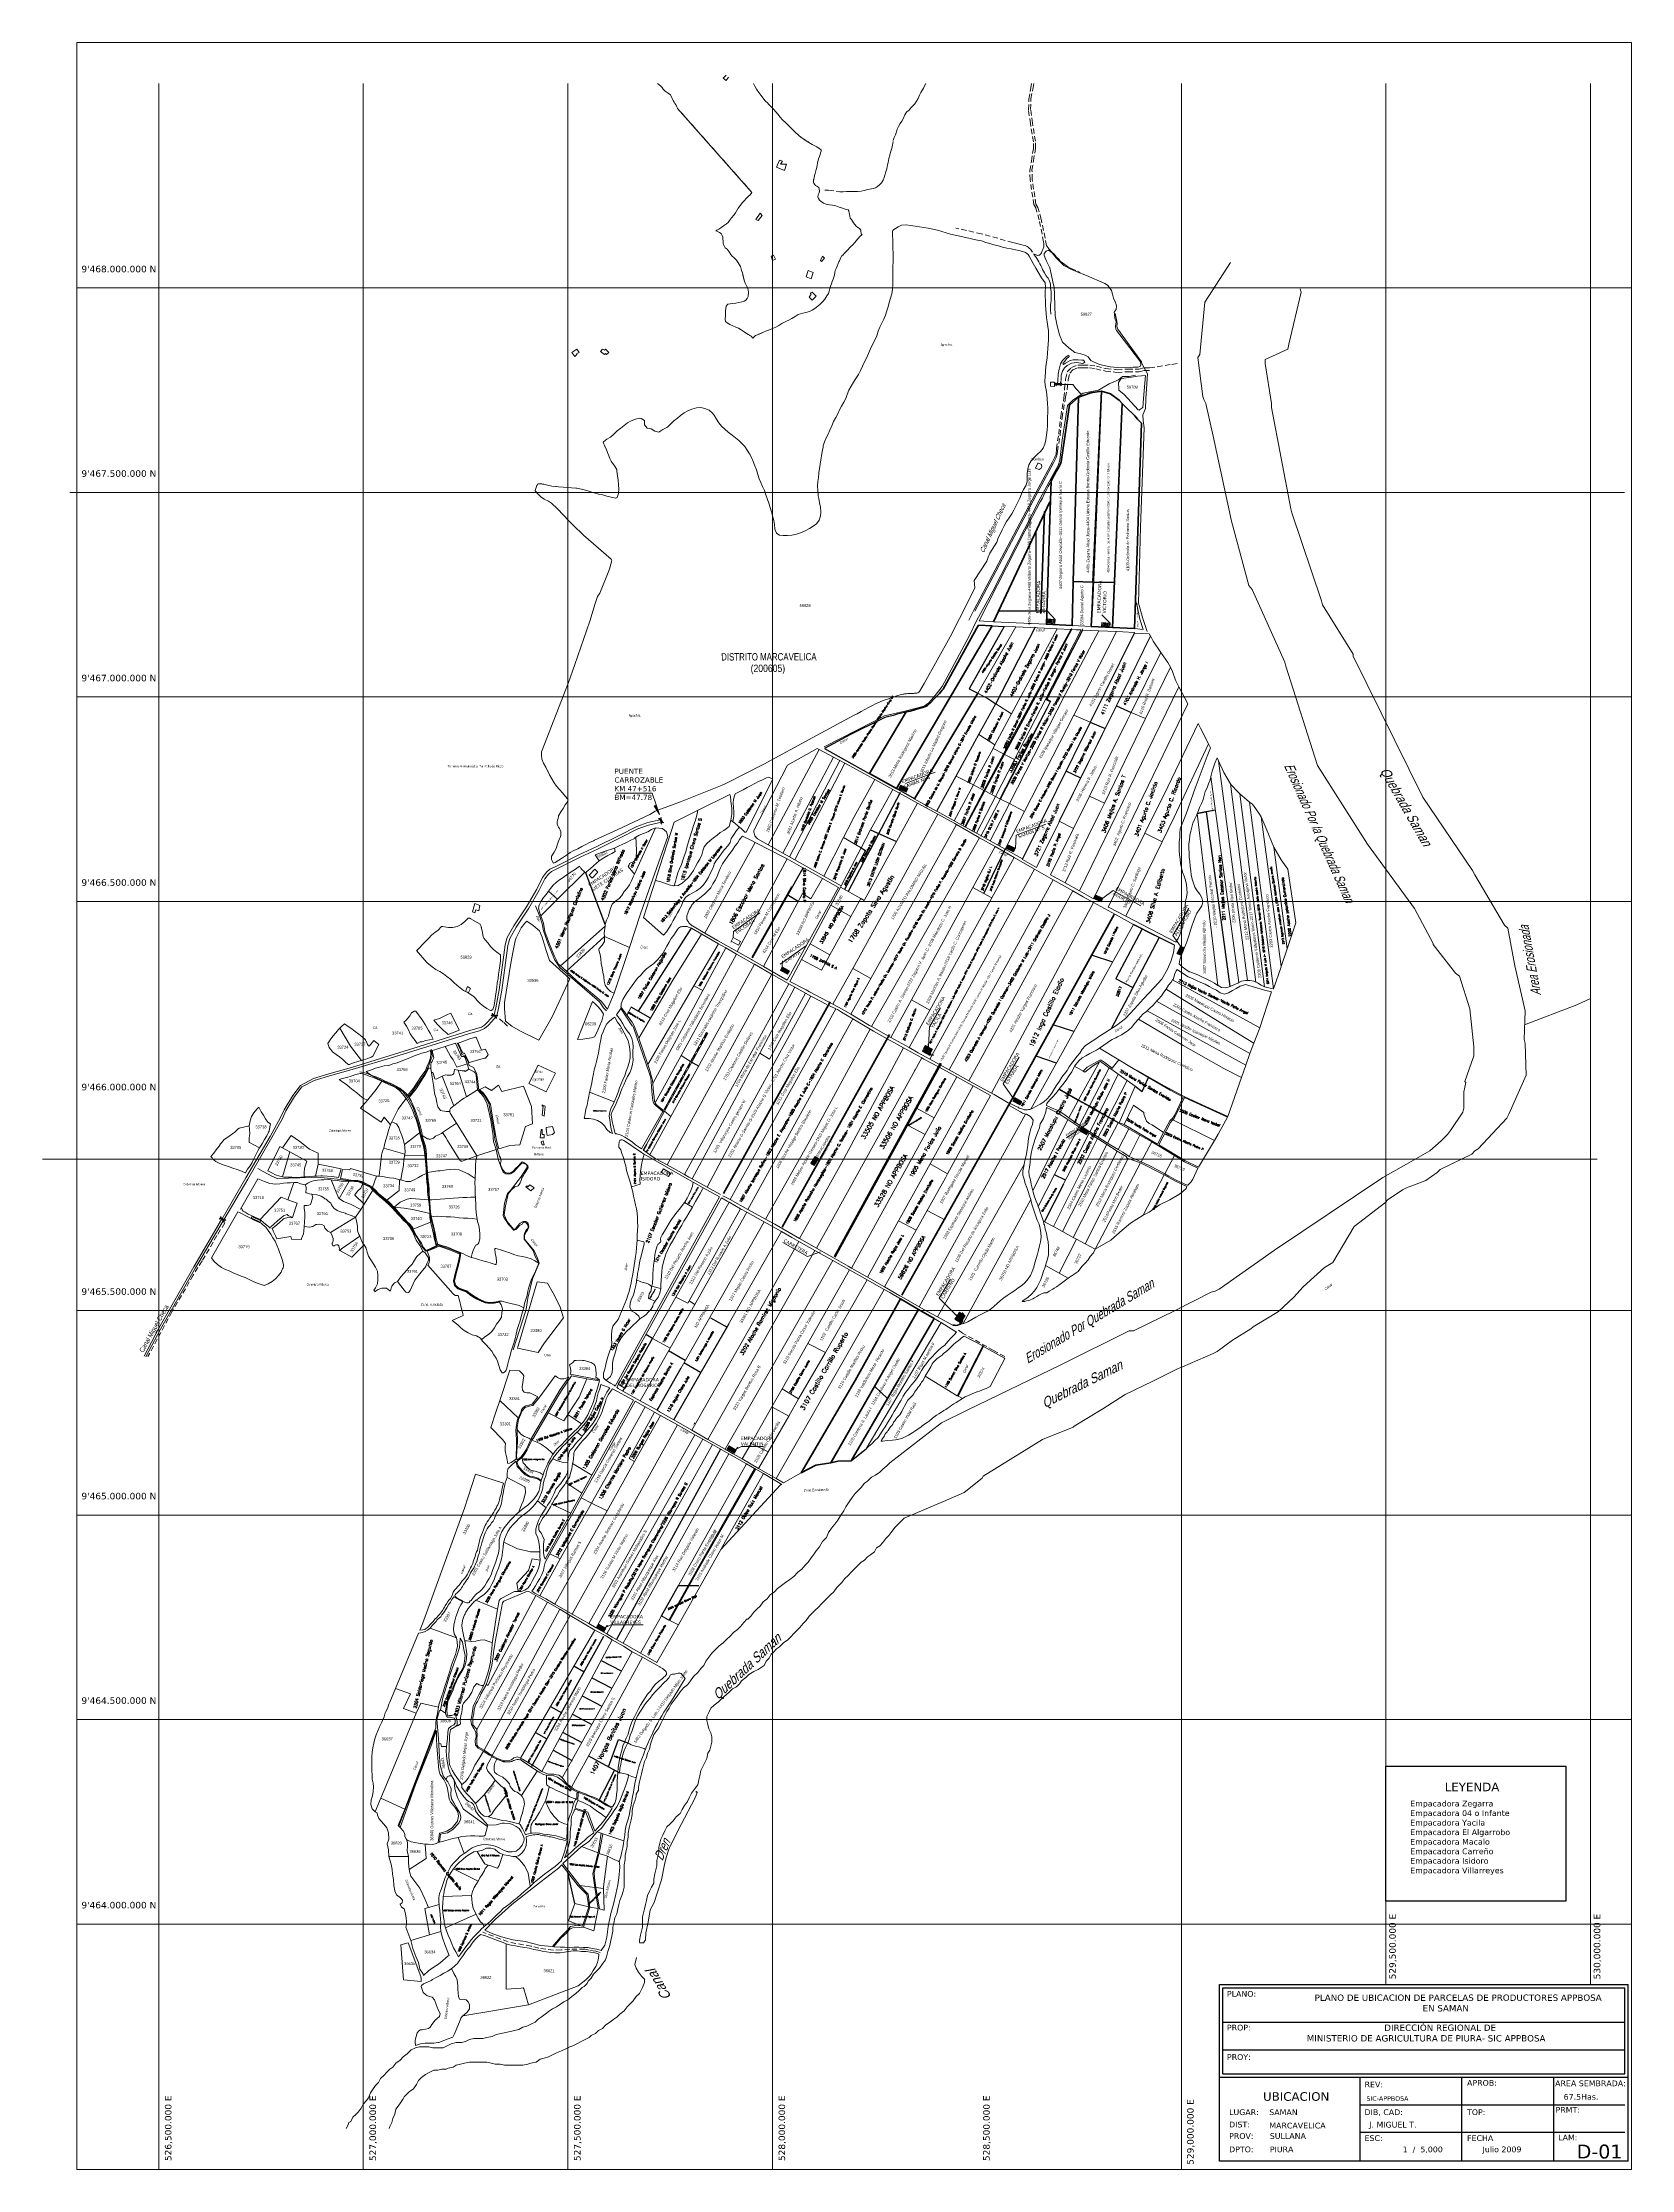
# Model space of a CAD drawing. Header units: metres. Extents: x 278 to 15006, y -2322 to 4522.
# Drawn here: x 278 to 4161, y -678 to 4522 of the extents above; entities that cross this region are included whole.
import ezdxf
from ezdxf.enums import TextEntityAlignment as Align

# ---------------------------------------------------------------- set-up
doc = ezdxf.new("R2010")
doc.units = ezdxf.units.M
doc.header["$LTSCALE"] = 25.4
doc.header["$MEASUREMENT"] = 0
doc.linetypes.add('DASHED', pattern=[0.75, 0.5, -0.25])
for name, color, linetype in [('05', 7, 'Continuous'), ('17', 7, 'Continuous'), ('22', 7, 'Continuous'), ('24', 7, 'Continuous'), ('25', 7, 'Continuous'), ('34', 7, 'Continuous'), ('51', 7, 'Continuous'), ('52', 7, 'Continuous'), ('PARCELAS', 3, 'Continuous'), ('TXTPARCEL', 7, 'Continuous')]:
    doc.layers.add(name, color=color, linetype=linetype)
for name, color, linetype, lineweight in [('cable via', 32, 'Continuous', 30), ('MANZANAS', 6, 'Continuous', 18), ('MARGEN', 224, 'Continuous', 60)]:
    doc.layers.add(name, color=color, linetype=linetype, lineweight=lineweight)
doc.styles.add('Estilo1', font='simplex.shx', dxfattribs={"height": 5.1})
doc.styles.add('L100', font='simplex', dxfattribs={"height": 2.5})
doc.styles.add('L120', font='simplex', dxfattribs={"height": 3})
doc.styles.add('L140', font='simplex', dxfattribs={"height": 3.6})
doc.styles.add('L175', font='simplex', dxfattribs={"height": 4.4})
doc.styles.add('L200', font='simplex', dxfattribs={"height": 5.1})
doc.styles.add('L240', font='simplex', dxfattribs={"height": 6.1})
doc.styles.add('L290', font='simplex', dxfattribs={"height": 7.4})
doc.styles.add('L350', font='simplex', dxfattribs={"height": 8.9})
doc.styles.add('L425', font='simplex', dxfattribs={"height": 10.8})
doc.styles.add('L50', font='simplex', dxfattribs={"height": 1.3})
doc.styles.add('L60', font='simplex', dxfattribs={"height": 1.5})
doc.styles.add('L80', font='simplex', dxfattribs={"height": 2})

# ---------------------------------------------------------------- blocks, each defined once
blk = doc.blocks.new('POLYLINE17')
at = {"color": 7, "linetype": 'DASHED'}
for points in [[(526659.878323, 9465715.182108), (526660.084469, 9465718.171499), (526650.428585, 9465724.610188), (526647.74044, 9465723.290457)], [(526664.157916, 9465721.580805), (526661.469771, 9465720.261074), (526651.822133, 9465726.709761), (526652.028279, 9465729.689155)]]:
    blk.add_lwpolyline(points, dxfattribs=at)
blk = doc.blocks.new('POLYLINE16')
at = {"color": 7, "linetype": 'DASHED'}
for points in [[(528706.546352, 9467768.284205), (528705.045608, 9467765.694732), (528693.443706, 9467765.684734), (528691.951208, 9467768.284205)], [(528706.546352, 9467760.575774), (528705.053854, 9467763.175244), (528693.451951, 9467763.175244), (528691.951208, 9467760.585772)]]:
    blk.add_lwpolyline(points, dxfattribs=at)
blk = doc.blocks.new('POLYLINE15')
at = {"color": 7, "linetype": 'DASHED'}
for points in [[(527735.19414, 9466692.543168), (527732.209144, 9466692.803116), (527727.253392, 9466703.290981), (527728.968527, 9466705.75048)], [(527728.226401, 9466689.263836), (527729.941537, 9466691.723335), (527724.985785, 9466702.211201), (527722.000789, 9466702.46115)]]:
    blk.add_lwpolyline(points, dxfattribs=at)
blk = doc.blocks.new('POLYLINE14')
at = {"color": 7, "linetype": 'DASHED'}
for points in [[(527326.018854, 9466213.990576), (527325.763233, 9466216.979968), (527315.258027, 9466221.898967), (527312.800766, 9466220.189315)], [(527329.284209, 9466220.969156), (527326.826947, 9466219.259504), (527316.321741, 9466224.178503), (527316.074366, 9466227.157896)]]:
    blk.add_lwpolyline(points, dxfattribs=at)

msp = doc.modelspace()

# ---------------------------------------------------------------- hatches: boundary and pattern name
at = {"layer": 'cable via', "lineweight": 20}
h = msp.add_hatch(dxfattribs=at)
h.set_pattern_fill('ANSI31', color=3, scale=20, angle=206.3168, style=0)
h.set_pattern_definition([(251.31676, (3928.7666, 4414.9942), (2.36826, -0.8008398), [])])
h.paths.add_polyline_path([(2752, 3101.7), (2752.6, 3111.7), (2732.6, 3112.9), (2732, 3102.9)])
h = msp.add_hatch(dxfattribs=at)
h.set_pattern_fill('ANSI31', color=256, scale=20, angle=206.3168, style=0)
h.set_pattern_definition([(251.31676, (4063.0222, 4405.7933), (2.36826, -0.8008398), [])])
h.paths.add_polyline_path([(2886.2, 3092.5), (2886.9, 3102.5), (2866.9, 3103.7), (2866.3, 3093.7)])
h = msp.add_hatch(dxfattribs=at)
h.set_pattern_fill('ANSI31', color=5, scale=20, angle=185.5785, style=0)
h.set_pattern_definition([(230.5785, (3954.286, 3500.9133), (1.9312384, -1.587551), [])])
h.paths.add_polyline_path([(2388.7, 2689.4), (2392.8, 2698.5), (2374.6, 2706.7), (2370.5, 2697.6)])
at = {"layer": 'cable via', "lineweight": 13}
h = msp.add_hatch(color=256, dxfattribs=at)
h.paths.add_polyline_path([(1778.1, 2657.6), (1772.9, 2656.1), (1780.1, 2644.4), (1782.4, 2645.3)])
h.paths.add_polyline_path([(1782.4, 2645.3), (1780.1, 2644.4), (1786, 2634.9)])
at = {"layer": 'cable via', "lineweight": 20}
h = msp.add_hatch(dxfattribs=at)
h.set_pattern_fill('ANSI31', color=256, scale=20, angle=185.5785, style=0)
h.set_pattern_definition([(230.5785, (4216.8492, 3354.6527), (1.9312384, -1.587551), [])])
h.paths.add_polyline_path([(2651.3, 2543.1), (2655.4, 2552.3), (2637.1, 2560.5), (2633, 2551.3)])
h = msp.add_hatch(dxfattribs=at)
h.set_pattern_fill('ANSI31', color=256, scale=20, angle=185.5785, style=0)
h.set_pattern_definition([(230.5785, (4430.6467, 3232.5097), (1.9312384, -1.587551), [])])
h.paths.add_polyline_path([(2865.1, 2421), (2869.2, 2430.1), (2850.9, 2438.3), (2846.8, 2429.2)])
h = msp.add_hatch(dxfattribs=at)
h.set_pattern_fill('ANSI31', color=256, scale=20, angle=274.447, style=0)
h.set_pattern_definition([(319.44696, (2287.246, 3889.8223), (1.6253793, 1.899511), [])])
h.paths.add_polyline_path([(3067.7, 2308.5), (3058.7, 2312.8), (3050.1, 2294.7), (3059.1, 2290.5)])
h = msp.add_hatch(dxfattribs=at)
h.set_pattern_fill('ANSI31', color=256, scale=20, angle=181.7279, style=0)
h.set_pattern_definition([(226.72795, (3715.171, 2948.5584), (1.820268, -1.7136583), [])])
h.paths.add_polyline_path([(2098.6, 2244), (2103.3, 2252.8), (2085.7, 2262.2), (2081, 2253.4)])
h = msp.add_hatch(dxfattribs=at)
h.set_pattern_fill('ANSI31', color=256, scale=20, angle=181.7279, style=0)
h.set_pattern_definition([(226.72795, (4064.9712, 2756.5774), (1.820268, -1.7136583), [])])
h.paths.add_polyline_path([(2448.4, 2052), (2453.1, 2060.9), (2435.5, 2070.3), (2430.8, 2061.4)])
at = {"layer": 'cable via'}
for points in [[(2444.1, 2073.4), (2443, 2073.7), (2443.3, 2067.3)], [(2454.7, 2046.3), (2455, 2047.4), (2448.5, 2047.4)], [(2508.4, 1414), (2507.5, 1413.4), (2512.4, 1409.2)], [(2527.3, 1416.9), (2526.3, 1416.6), (2530.1, 1411.4)]]:
    msp.add_hatch(color=256, dxfattribs=at).paths.add_polyline_path(points)
at = {"layer": 'cable via', "lineweight": 20}
h = msp.add_hatch(dxfattribs=at)
h.set_pattern_fill('ANSI31', color=256, scale=20, angle=181.7279, style=0)
h.set_pattern_definition([(226.72795, (4283.239, 2629.0834), (1.820268, -1.7136583), [])])
h.paths.add_polyline_path([(2666.7, 1924.5), (2671.4, 1933.4), (2653.8, 1942.8), (2649.1, 1933.9)])
h = msp.add_hatch(dxfattribs=at)
h.set_pattern_fill('ANSI31', color=256, scale=20, angle=181.7279, style=0)
h.set_pattern_definition([(226.72795, (4540.1146, 2511.4427), (1.820268, -1.7136583), [])])
h.paths.add_polyline_path([(2829.5, 1851.4), (2834.2, 1860.3), (2816.6, 1869.7), (2811.9, 1860.9)])
h = msp.add_hatch(dxfattribs=at)
h.set_pattern_fill('ANSI31', color=256, scale=20, angle=87.1718, style=0)
h.set_pattern_definition([(132.1718, (2729.155, 114.5232), (-1.8528376, -1.67839), [])])
h.paths.add_polyline_path([(2155.2, 1781.9), (2163.7, 1776.5), (2174.4, 1793.4), (2166, 1798.8)])
h = msp.add_hatch(dxfattribs=at)
h.set_pattern_fill('ANSI31', color=256, scale=20, angle=87.1718, style=0)
h.set_pattern_definition([(132.1718, (3081.757, -266.514), (-1.8528376, -1.67839), [])])
h.paths.add_polyline_path([(2507.8, 1400.9), (2516.3, 1395.5), (2527, 1412.3), (2518.6, 1417.7)])
for color, points in [(256, [(1872.1, 1145.1), (1870.8, 1147.1), (1866.7, 1142.4)]), (49, [(1659, 649.6), (1657.7, 651.5), (1653.6, 646.9)])]:
    msp.add_hatch(color=color, dxfattribs=at).paths.add_polyline_path(points)
h = msp.add_hatch(dxfattribs=at)
h.set_pattern_fill('ANSI31', color=256, scale=20, style=0)
h.set_pattern_definition([(45, (318.9656, 436.0485), (-1.767767, 1.767767), [])])
h.paths.add_polyline_path([(1956, 1091.5), (1951, 1082.9), (1968.4, 1072.9), (1973.4, 1081.6)])
h = msp.add_hatch(dxfattribs=at)
h.set_pattern_fill('ANSI31', color=49, scale=20, style=0)
h.paths.add_polyline_path([(1637, 655.5), (1632.1, 646.8), (1649.4, 636.9), (1654.4, 645.5)])

# ---------------------------------------------------------------- linework, layer by layer
at = {"layer": '05', "color": 5, "linetype": 'Continuous', "lineweight": 13}
for p, q in [((3181.4, 3984.5), (3118.9, 3887)), ((3323.9, 3784.5), (3353.9, 3912)), ((3353.9, 3912), (3351.4, 3919.5)), ((3118.9, 3887), (3106.4, 3759.5)), ((3106.4, 3759.5), (3101.4, 3752)), ((3101.4, 3752), (3113.9, 3657)), ((3266.4, 3747), (3321.4, 3772)), ((3266.4, 3737), (3266.4, 3747)), ((3321.4, 3772), (3323.9, 3784.5)), ((3281.4, 3639.5), (3266.4, 3737)), ((3113.9, 3657), (3116.4, 3649.5)), ((3116.4, 3649.5), (3121.4, 3639.5)), ((3121.4, 3639.5), (3138.9, 3559.5)), ((3281.4, 3629.5), (3281.4, 3639.5)), ((3328.9, 3382), (3281.4, 3629.5)), ((3138.9, 3559.5), (3183.9, 3352)), ((3331.4, 3372), (3328.9, 3382)), ((3183.9, 3352), (3226.4, 3194.5)), ((3403.9, 3157), (3331.4, 3372)), ((3226.4, 3194.5), (3233.9, 3184.5)), ((3233.9, 3184.5), (3313.9, 3007)), ((3406.4, 3147), (3403.9, 3157)), ((3481.4, 3027), (3406.4, 3147)), ((3481.4, 3022), (3481.4, 3027)), ((3651.4, 2677), (3481.4, 3022)), ((3313.9, 3007), (3316.4, 2997)), ((3316.4, 2997), (3393.9, 2754.5)), ((3393.9, 2754.5), (3516.4, 2562)), ((3772.5, 2497.4), (3651.4, 2677)), ((3516.4, 2562), (3631.4, 2404.5)), ((3778.9, 2487), (3772.5, 2497.4)), ((3851.4, 2364.5), (3778.9, 2487)), ((3631.4, 2404.5), (3676.4, 2319.5)), ((3858.9, 2357), (3851.4, 2364.5)), ((3876.4, 2264.5), (3858.9, 2357)), ((3676.4, 2319.5), (3676.4, 2317)), ((3676.4, 2317), (3731.4, 2247)), ((3731.4, 2247), (3741.4, 2239.5)), ((3741.4, 2239.5), (3766.4, 2159.5)), ((3878.9, 2254.5), (3876.4, 2264.5)), ((3901.4, 2154.5), (3878.9, 2254.5)), ((3766.4, 2159.5), (3776.4, 2067)), ((3898.9, 2084.5), (3901.4, 2154.5)), ((3901.4, 2074.5), (3898.9, 2084.5)), ((3776.4, 2044.5), (3753.9, 1982)), ((3776.4, 2067), (3776.4, 2054.5)), ((3776.4, 2054.5), (3776.4, 2044.5)), ((3903.9, 1997), (3901.4, 2074.5)), ((3756.4, 1979.5), (3751.4, 1957)), ((3753.9, 1982), (3756.4, 1979.5)), ((3861.4, 1902), (3903.9, 1997)), ((3751.4, 1957), (3751.4, 1917)), ((3748.9, 1907), (3718.9, 1862)), ((3751.4, 1917), (3748.9, 1907)), ((3786.4, 1817), (3856.4, 1892)), ((3856.4, 1892), (3861.4, 1902)), ((3696.4, 1837), (3668.9, 1812)), ((3703.9, 1844.5), (3696.4, 1837)), ((3711.4, 1852), (3703.9, 1844.5)), ((3718.9, 1862), (3711.4, 1852)), ((3611.4, 1779.5), (3553.9, 1747)), ((3668.9, 1812), (3611.4, 1779.5)), ((3693.9, 1767), (3771.4, 1804.5)), ((3771.4, 1804.5), (3778.9, 1812)), ((3778.9, 1812), (3786.4, 1817)), ((3553.9, 1747), (3288.9, 1569.5)), ((3563.9, 1692), (3601.4, 1717)), ((3601.4, 1717), (3611.4, 1722)), ((3611.4, 1722), (3658.9, 1739.5)), ((3658.9, 1739.5), (3686.4, 1759.5)), ((3686.4, 1759.5), (3693.9, 1767)), ((3483.9, 1627), (3561.4, 1687)), ((3561.4, 1687), (3563.9, 1692)), ((3431.4, 1539.5), (3483.9, 1627)), ((3288.9, 1569.5), (3153.9, 1474.5)), ((3358.9, 1479.5), (3411.4, 1527)), ((3411.4, 1527), (3418.9, 1532)), ((3418.9, 1532), (3431.4, 1539.5)), ((3143.9, 1469.5), (3133.9, 1467)), ((3153.9, 1474.5), (3143.9, 1469.5)), ((3336.4, 1454.5), (3358.9, 1479.5)), ((3236.4, 1382), (3298.9, 1419.5)), ((3298.9, 1419.5), (3336.4, 1454.5)), ((3186.4, 1349.5), (3231.4, 1377)), ((3231.4, 1377), (3236.4, 1382)), ((2514.9, 1212.8), (2577.5, 1336.5)), ((3138.9, 1317), (3148.9, 1322)), ((3148.9, 1322), (3186.4, 1349.5)), ((2083.9, 749.5), (2073.9, 742)), ((2093.9, 757), (2083.9, 749.5)), ((2041.5, 542.1), (2041.4, 542))]:
    msp.add_line(p, q, dxfattribs=at)
at = {"layer": '05', "color": 3, "linetype": 'Continuous', "lineweight": 13}
msp.add_line((1810, 665.6), (2019.9, 1036.1), dxfattribs=at)
at = {"layer": '05', "color": 49, "linetype": 'Continuous', "lineweight": 13}
msp.add_line((1239.2, 396.2), (1148.7, 161.3), dxfattribs=at)
at = {"layer": '05', "color": 5, "linetype": 'Continuous', "lineweight": 13}
for points in [[(2899, 3859.6), (2903.1, 3840.9), (2904.1, 3834.2), (2903.8, 3828.2), (2905.6, 3821.2), (2963.5, 3741.1), (2964.9, 3737.3)], [(2758.2, 3687.7), (2759.1, 3695.3), (2760.2, 3711.6), (2762.7, 3723.1), (2765.7, 3736.8), (2770.9, 3744.8), (2778, 3752.3), (2782.7, 3756.1), (2785.9, 3757.7), (2786.7, 3754.1), (2780.7, 3748.5), (2776, 3742.8), (2772.4, 3738.2), (2771.7, 3735.4), (2772.8, 3734.7), (2778.4, 3738.5), (2789.4, 3744.4), (2796.7, 3746), (2808.8, 3745.9), (2818.2, 3745.3), (2821.6, 3745.2), (2824.8, 3742), (2824.9, 3740.2), (2820.5, 3737.3), (2806, 3739.7), (2792.9, 3738), (2782.4, 3732.7), (2775.6, 3727), (2770.3, 3718.4), (2767.2, 3708.8), (2767, 3697.7), (2766.2, 3692.1), (2765.2, 3687.7)], [(2964.9, 3737.3), (2978.1, 3711.7), (2974.5, 3650.7), (2973.6, 3627.4), (2967.3, 3612.2), (2968.2, 3597.8), (2970, 3579.9), (2961.1, 3336.8), (2956.6, 3151), (2967.4, 3114.2), (2977.3, 3082.2)], [(2816.8, 3661.6), (2804.1, 3675), (2796, 3685.9), (2768.9, 3685.9), (2751.2, 3686.6)], [(2561.6, 3110), (2542.5, 3070.8), (2476.3, 2948), (2459.3, 2925.6), (2443.8, 2908), (2432.2, 2899.8), (2385, 2887.7), (2335.7, 2875.5), (2308, 2861.3), (2188.4, 2800.4)], [(2793.6, 3089.4), (2662.5, 2846.1), (2532.2, 2604.3)], [(2820, 3088.2), (2802.9, 3054.6), (2765.2, 2982.4), (2746.6, 2946.6), (2731, 2916.9), (2737.7, 2912.5), (2741.5, 2910.9), (2734, 2896.9), (2723.7, 2876.7), (2705.3, 2841.2), (2683.8, 2799.3), (2641.2, 2716.9), (2612.6, 2661.1), (2570.7, 2582.1)], [(1381.5, 2144.9), (1385.7, 2162), (1393.9, 2206.4), (1408.3, 2315.8), (1413.5, 2334.2), (1429.5, 2362.7), (1460.9, 2409.1), (1485.5, 2452.5), (1499.9, 2481), (1509.3, 2493.5), (1517.6, 2500.7), (1530.2, 2507.1), (1588.7, 2536.1), (1631, 2555.6), (1685.2, 2582.4), (1729.9, 2605.4), (1757.2, 2614.9), (1787.6, 2621.7)], [(1387.9, 2143.3), (1392.1, 2160.6), (1400.4, 2205.4), (1414.7, 2314.5), (1419.6, 2331.7), (1435.1, 2359.2), (1466.5, 2405.7), (1491.2, 2449.4), (1505.5, 2477.5), (1514.1, 2489), (1521.3, 2495.2), (1533.1, 2501.2), (1591.5, 2530.2), (1633.8, 2549.6), (1688.2, 2576.6), (1732.5, 2599.3), (1759, 2608.6), (1790.4, 2615.6)], [(1482.7, 2411.4), (1492.8, 2385.7), (1498.8, 2367.6), (1501.8, 2350), (1512.7, 2320.4), (1528.9, 2280.5), (1542.2, 2260.9), (1584.9, 2223.4), (1638.6, 2176.3), (1648.8, 2161.8), (1656, 2154.5)], [(4061.4, 2184.9), (4027.5, 2169.2), (3900.2, 2120.5)], [(1379.5, 2142.6), (1358.1, 2119.7), (1350.8, 2114.4), (1324.7, 2107.1), (1195.7, 2066.8), (1033.1, 2015.8)], [(1034.4, 2011), (1137.5, 2042.3), (1230, 2070.8), (1318.8, 2098.4), (1345.6, 2106.1), (1357.7, 2111.3), (1366.6, 2118.8), (1375.5, 2128.9), (1385.6, 2139.7)], [(1210.9, 1822.6), (1204.1, 1846.5), (1196.8, 1878.7), (1183.4, 1918.1), (1176.9, 1929.7), (1169.7, 1942.4), (1180, 1955.1), (1213.4, 2003.3), (1221.7, 2020.8), (1230.1, 2043.8), (1229.2, 2049.4), (1227.5, 2060.6)], [(1033.1, 2015.8), (983.3, 2002.3), (939.9, 1989.3), (907.9, 1972.5), (889.1, 1947.7), (868, 1912.5), (859.4, 1893.7), (833.7, 1847.8), (774.8, 1746), (716.5, 1646.5)], [(1034.4, 2011), (984.7, 1997.4), (941.8, 1984.6), (911.2, 1968.5), (893.3, 1944.9), (872.5, 1910.2), (863.9, 1891.4), (838.1, 1845.3), (779.1, 1743.5), (720.7, 1643.7)], [(1169.7, 1942.4), (1158, 1957.2), (1141.7, 1968.6), (1107, 1984.7), (1089.5, 1992.4), (1079.6, 1997.2), (1068.3, 2001.9), (1052.9, 2005.7)], [(1444.8, 1635.7), (1438.6, 1628.6), (1432.7, 1620.9), (1429.1, 1620.8), (1413.3, 1640), (1405.6, 1655.6), (1408.8, 1677.7), (1415.5, 1707.2), (1422.9, 1716.2), (1432, 1724.1), (1440.3, 1727), (1442.6, 1730.3), (1445.4, 1734.5), (1446.6, 1738.5), (1447.9, 1742.3), (1449.4, 1746.6), (1452.3, 1751.4), (1455.5, 1756.9), (1458.9, 1761.8), (1461.6, 1766.1), (1463.5, 1769.6), (1464.5, 1772.8), (1463.7, 1775.5), (1460.6, 1779.1), (1457.3, 1781.4), (1454.1, 1783.8), (1452.1, 1785), (1449.5, 1785.1), (1444.5, 1779.8), (1441.4, 1776.4), (1438.1, 1773.4), (1435.2, 1770.5), (1428.2, 1762.3), (1425.6, 1760.7), (1422.2, 1759.1), (1418.2, 1757.8), (1414.3, 1757.8), (1410.2, 1759.4), (1406.7, 1761.4), (1404.1, 1764), (1402.7, 1766.3), (1400.9, 1769.4), (1399.1, 1773), (1397.8, 1776.3), (1396.8, 1779), (1396.7, 1782.2), (1398, 1785.1), (1398.2, 1787.2), (1397.5, 1791.1), (1396.6, 1794.9), (1394.8, 1799.3), (1392.9, 1805.3), (1391.2, 1810.3), (1389.8, 1815.9), (1386.2, 1829.2), (1385.5, 1832.8), (1383.8, 1837.8), (1382.9, 1841.2), (1382.6, 1845.5), (1383.1, 1848.3)], [(1192.2, 1601), (1186.5, 1609.6), (1180.9, 1622.4), (1175, 1630.1), (1167.3, 1637.7), (1160.5, 1644.8), (1152.1, 1653.4), (1134.7, 1673.9), (1116.3, 1691.3), (1104, 1701.4), (1089.5, 1714.2), (1084.1, 1720.6), (1079.9, 1724.1), (1072.3, 1728), (1057.1, 1735.6), (1048, 1738.6), (1038.1, 1739.1), (1030.8, 1739.1), (998.6, 1743.5), (949.8, 1748.1), (934.5, 1746.9), (851, 1744.4), (837.7, 1750.6), (817.2, 1761.9), (804, 1769.3)], [(715.2, 1644.3), (647.5, 1528.8), (561.5, 1378.5), (525.8, 1310.5)], [(719.4, 1641.6), (651.8, 1526.3), (565.9, 1376.1), (530.4, 1308.5)], [(1428.3, 1326), (1459.1, 1422.1), (1460.6, 1430.4), (1462, 1441.3), (1463.8, 1452.1), (1475.5, 1499.4), (1491.7, 1538), (1487.1, 1549.9), (1479.4, 1567.5), (1468.1, 1582), (1455.4, 1596.8), (1455.8, 1605.4), (1459.5, 1614.6), (1462.6, 1618.8), (1465.6, 1624.4), (1465.8, 1626.3)], [(1243, 1580.5), (1221.2, 1569.9), (1214.5, 1566.7), (1212.6, 1568.9), (1204.2, 1579.6), (1199.3, 1589.9), (1192.2, 1601)], [(2348.9, 1049.5), (2474.9, 1147.2), (2537.6, 1178.6), (2766.4, 1289.5), (2933.9, 1372), (2943.9, 1372), (3046.4, 1422), (3133.9, 1467)], [(2530, 976.8), (2573.9, 1012), (2576.4, 1017), (2648.9, 1062), (2721.4, 1107), (2796.4, 1137), (2798.9, 1139.5), (2868.9, 1182), (2923.9, 1217), (2991.4, 1249.5), (3051.4, 1279.5), (3063.9, 1284.5), (3138.9, 1317)], [(2256.4, 964.5), (2263.9, 974.5), (2271.4, 982), (2278.9, 989.5), (2286.4, 999.5), (2293.9, 1004.5), (2303.9, 1014.5), (2313.9, 1019.5), (2323.9, 1027), (2331.4, 1034.5), (2341.4, 1042), (2348.9, 1049.5)], [(2256.4, 964.5), (2248.9, 954.5), (2241.4, 942), (2236.4, 932), (2228.9, 922), (2221.4, 909.5), (2213.9, 899.5), (2206.4, 889.5), (2198.9, 879.5), (2193.9, 867), (2183.9, 857), (2176.4, 844.5), (2168.9, 834.5), (2163.9, 827), (2156.4, 817), (2148.9, 807), (2141.4, 799.5), (2133.9, 789.5), (2123.9, 782), (2113.9, 772), (2103.9, 764.5), (2093.9, 757)], [(2530, 976.8), (2479.8, 955.4), (2383.9, 914.5), (2376.4, 907), (2368.9, 899.5), (2361.4, 892), (2353.9, 882), (2346.4, 872), (2338.9, 864.5)], [(1798.9, 149.5), (1803.9, 159.5), (1811.4, 167), (1818.9, 174.5), (1826.4, 184.5), (1836.4, 192), (1841.4, 202), (1846.4, 212), (1853.9, 222), (1858.9, 232), (1863.9, 242), (1871.4, 252), (1878.9, 262), (1881.4, 274.5), (1883.9, 284.5), (1886.4, 297), (1891.4, 307), (1896.4, 317), (1901.4, 327), (1903.9, 339.5), (1908.9, 347), (1911.4, 357), (1913.9, 367), (1913.9, 379.5), (1911.4, 389.5), (1906.4, 399.5), (1903.9, 409.5), (1901.4, 419.5), (1901.4, 429.5), (1906.4, 439.5), (1911.4, 449.5), (1918.9, 457), (1928.9, 464.5), (1938.9, 474.5), (1948.9, 482), (1956.4, 489.5), (1963.9, 497), (1973.9, 502), (1981.4, 509.5), (1986.4, 517), (1996.4, 524.5), (2003.9, 532), (2016.4, 539.5), (2026.4, 544.5), (2033.9, 549.5), (2041.4, 554.5), (2046.4, 564.5), (2053.9, 572), (2058.9, 582), (2063.9, 587), (2071.4, 594.5), (2078.9, 599.5), (2088.9, 609.5), (2098.9, 617), (2106.4, 624.5), (2113.9, 632), (2121.4, 639.5), (2128.9, 647), (2136.4, 657), (2143.9, 664.5), (2151.4, 674.5), (2158.9, 682), (2166.4, 689.5), (2173.9, 697), (2181.4, 704.5), (2188.9, 712), (2196.4, 719.5), (2203.9, 727), (2211.4, 734.5), (2218.9, 744.5), (2226.4, 752), (2231.4, 757), (2238.9, 767), (2246.4, 774.5), (2253.9, 782), (2261.4, 789.5), (2268.9, 797), (2278.9, 807), (2286.4, 812), (2293.9, 819.5), (2301.4, 824.5), (2311.4, 832), (2316.4, 842), (2323.9, 847), (2331.4, 854.5), (2338.9, 864.5), (2346.4, 872), (2353.9, 882), (2361.4, 892), (2368.9, 899.5), (2376.4, 907), (2383.9, 914.5)], [(2073.9, 742), (2066.4, 734.5), (2056.4, 727), (2048.9, 717), (2038.9, 709.5), (2031.4, 699.5), (2023.9, 692), (2016.4, 684.5), (2008.9, 674.5), (2001.4, 667), (1998.9, 667), (1991.4, 659.5), (1983.9, 649.5), (1976.4, 642), (1966.4, 634.5), (1958.9, 627), (1948.9, 617), (1941.4, 609.5), (1931.4, 602), (1923.9, 594.5), (1913.9, 584.5), (1906.4, 574.5), (1898.9, 564.5), (1893.9, 554.5), (1886.4, 547), (1878.9, 537), (1868.9, 527), (1861.4, 517), (1853.9, 507), (1843.9, 499.5), (1836.4, 489.5), (1828.9, 479.5), (1821.4, 469.5), (1813.9, 459.5), (1808.9, 449.5), (1803.9, 442), (1798.9, 432), (1793.9, 422), (1788.9, 412), (1783.9, 402), (1776.4, 392), (1772.1, 385.6)]]:
    msp.add_lwpolyline(points, dxfattribs=at)
at = {"layer": '05', "color": 7, "linetype": 'Continuous', "lineweight": 13}
for points in [[(1383.1, 1848.3), (1368.7, 1928.7), (1357.1, 1948.5), (1343.9, 1960.9), (1340.6, 1989.1), (1338.3, 2001.9), (1330.7, 2016.5), (1320.1, 2021.3), (1317.6, 2028.8), (1310.5, 2044.6), (1302.8, 2047.9), (1298.8, 2059.3), (1291.3, 2076.8)], [(1392.5, 1443.5), (1380.7, 1440.9), (1367.2, 1440.9), (1357.4, 1442.8), (1345.2, 1448), (1330.3, 1456.7), (1319.2, 1464.4), (1313.8, 1468.9), (1307.4, 1471.3), (1297.1, 1474.9), (1292.8, 1477.1), (1286, 1482.4), (1284.3, 1485.7), (1283.2, 1494.7), (1290.4, 1522.4), (1294.7, 1539.6), (1298.4, 1558.7), (1297.7, 1562.1), (1277.2, 1570.9), (1255, 1578.5), (1247.3, 1581.3), (1243, 1580.5), (1240, 1585.4), (1236, 1606), (1234.3, 1620.2), (1226.4, 1646.4), (1225.1, 1657.8), (1224.2, 1670.4), (1222.3, 1698.6), (1217.1, 1752.9), (1216.5, 1773.1), (1213.3, 1802.8), (1210.9, 1822.6)]]:
    msp.add_lwpolyline(points, dxfattribs=at)
at = {"layer": '05', "color": 49, "linetype": 'Continuous', "lineweight": 13}
for points in [[(1877, 241.3), (1871.1, 227.1), (1863.7, 213.1), (1838.4, 165.1), (1811.7, 112.1), (1807.6, 102.3), (1802.3, 86.8), (1799, 71.7), (1790.8, 29.9), (1780.1, -2.3), (1772.3, -25.4), (1762.9, -43.3), (1758.3, -73.3), (1752.5, -99.8), (1751.2, -116.8), (1746.7, -123.8), (1736.8, -124.3)], [(1877, 241.3), (1877.8, 244), (1876.3, 245.8), (1874.2, 244.3)], [(1736.8, -123.1), (1736.4, -118), (1738.9, -105.5), (1741.4, -95.5), (1743.9, -85.5), (1743.9, -73), (1743.9, -60.5), (1746.4, -50.5), (1748.9, -40.5), (1751.4, -30.5), (1753.9, -20.5), (1756.4, -8), (1761.4, 2), (1766.4, 12), (1771.4, 22), (1771.4, 32), (1773.9, 44.5), (1776.4, 54.5), (1778.9, 64.5), (1778.9, 77), (1781.4, 87), (1783.9, 97), (1783.9, 109.5), (1786.4, 119.5), (1788.9, 129.5), (1793.9, 139.5), (1798.9, 149.5)]]:
    msp.add_lwpolyline(points, dxfattribs=at)
at = {"layer": '17', "color": 1, "linetype": 'DASHED', "lineweight": 13}
for points in [[(2189.5, 4161.4), (2198.9, 4161.3), (2226.3, 4157.4), (2234.8, 4157.2), (2242.8, 4157.5), (2249.5, 4157.7), (2255.8, 4157.7), (2262.1, 4157.7), (2270.2, 4157.7), (2278.2, 4159), (2286.1, 4160.5), (2295.2, 4162.3), (2307.9, 4165.3), (2313.3, 4167.1), (2318.3, 4170.1), (2323.3, 4174), (2328.1, 4179.3), (2332.1, 4185.8), (2334.5, 4192.2), (2336.6, 4197.9), (2339, 4205.5), (2341.3, 4213), (2343.2, 4222.8), (2344.4, 4228.7), (2345.1, 4233.4), (2346.1, 4238.2), (2348.5, 4246.9), (2350.6, 4254.1), (2354.4, 4267.4), (2357.1, 4282.1), (2359.5, 4289.5), (2362.3, 4296.4), (2364.8, 4303.6), (2366.9, 4310.1), (2370.1, 4316.7), (2374, 4324), (2377.6, 4329.5), (2381, 4335.8), (2385.6, 4345.5), (2385.5, 4345.5), (2389.1, 4351.6), (2391.3, 4353.5), (2394.7, 4356), (2397.6, 4359.4), (2401.2, 4364), (2405.7, 4367.9), (2409.9, 4372.5), (2414, 4378.5), (2417.5, 4385.5), (2421.5, 4393.2), (2424.7, 4399.7), (2431.2, 4410.2), (2433.5, 4415.9), (2436.2, 4422)], [(2700.1, 4005.6), (2710.1, 4001.7), (2711.8, 4001.9), (2714.1, 4002.4), (2716.2, 4003.5), (2718, 4005.5), (2719.4, 4007.8), (2720.2, 4010.4), (2721.3, 4013.1), (2722.4, 4015.7), (2723.5, 4018.8), (2724.8, 4022.3), (2725.3, 4024.8), (2725.4, 4027.1), (2725, 4030), (2724.6, 4034.9), (2713.5, 4088.9), (2705.2, 4117.6), (2700.6, 4125.8), (2697.8, 4143.9), (2691.5, 4186.3), (2691, 4209.1), (2694.8, 4232.1), (2699.4, 4262.8), (2699.5, 4279.5), (2692.2, 4324), (2687.5, 4357.7), (2688.5, 4383.8), (2693.6, 4410.9), (2695.2, 4422)], [(2731.9, 4025.4), (2718.6, 4089.8), (2710.3, 4118.6), (2705.7, 4126.8), (2702.9, 4144.9), (2696.7, 4187.2), (2696.1, 4210), (2699.9, 4233), (2704.5, 4263.8), (2704.6, 4280.5), (2697.4, 4325), (2692.6, 4358.6), (2693.6, 4384.7), (2698.7, 4411.9), (2700.2, 4422)], [(2742.3, 3857.8), (2742.1, 3859.2), (2742, 3861.9), (2741.7, 3865.1), (2741.3, 3868.5), (2741.2, 3873.2), (2741.3, 3877.4), (2741.6, 3881.5), (2742.2, 3884.8), (2742.4, 3886.5), (2742.6, 3891.7), (2742.8, 3895.6), (2743, 3899.6), (2743.1, 3903.4), (2743, 3906.5), (2743.2, 3910.3), (2742.9, 3913.5), (2742.4, 3917.3), (2741.7, 3921.2), (2741, 3924.6), (2741.2, 3927.5), (2741.2, 3930.7), (2740.6, 3934.2), (2739.1, 3938.4), (2737.2, 3942.6), (2735.4, 3945.7), (2733.3, 3948.6), (2730.7, 3951.9), (2726.8, 3958.9), (2724.4, 3963.2), (2722, 3967.4), (2720, 3971.7), (2717.3, 3977.1), (2715.2, 3981.1), (2712.9, 3985.6), (2708.1, 3994.3), (2692.1, 4016.9), (2692.1, 4016.9), (2690.1, 4018.3), (2687, 4021.5), (2683.9, 4023.7), (2679.8, 4025.6), (2674.9, 4026.9), (2669.1, 4028.3), (2662.3, 4030.1), (2656.1, 4031.4), (2649.1, 4033.2), (2572.8, 4054.3), (2510.1, 4068.5)], [(2731.9, 4025.4), (2737.3, 4017.8), (2743.7, 4010.5), (2751.2, 4003.8), (2756.3, 3997.4), (2762, 3992.6), (2765.3, 3987.1), (2770.8, 3983.5), (2776.7, 3979.6), (2782.7, 3974.6), (2791.6, 3969.7), (2808.5, 3963), (2813.6, 3959.8)], [(2774.2, 3653.5), (2775.9, 3675.8), (2778, 3699.3), (2782.3, 3717.2), (2792.3, 3727.2), (2807.9, 3733.6), (2820.7, 3732.9), (2837.1, 3732.9), (2853.5, 3730.7), (2876.9, 3725), (2904, 3722.2), (2929.6, 3723.6), (2957.3, 3723.6), (2970.1, 3726.5), (2983.6, 3726.5)], [(2778.3, 3654.6), (2782.4, 3675.2), (2784.5, 3698.3), (2788.2, 3713.9), (2796, 3721.6), (2809, 3727), (2820.5, 3726.4), (2836.7, 3726.4), (2852.3, 3724.3), (2875.8, 3718.6), (2903.8, 3715.6), (2929.8, 3717.1), (2958, 3717.1), (2970.8, 3719.9), (2983.6, 3719.9)], [(2983.6, 3726.5), (3038, 3735.2), (3056.2, 3737.9)], [(2755.7, 3529.2), (2761.4, 3564.2), (2766.2, 3608), (2774.2, 3653.5)], [(2758.4, 3523), (2764.7, 3561.4), (2769.5, 3605.2), (2778.3, 3654.6)], [(2746.4, 3497), (2751.9, 3508.8), (2754.9, 3516), (2755.7, 3529.2)], [(2748.9, 3494.5), (2754.2, 3505.5), (2757.5, 3516), (2758.4, 3523)], [(1413.9, 2117), (1403.6, 2127), (1392.9, 2136.6)], [(722.9, 1636), (703.9, 1605.1), (667.4, 1543.2), (645.8, 1508.3), (593.9, 1418.8), (535.3, 1309.6)], [(2629.4, 1309.3), (2602, 1324.5), (2526.6, 1366.9), (2513.5, 1375.9)]]:
    msp.add_lwpolyline(points, dxfattribs=at)
at = {"layer": '17', "color": 131, "linetype": 'DASHED', "lineweight": 13}
msp.add_lwpolyline([(1901.4, 2099.4), (1869.5, 2042.8), (1813.2, 1941.6), (1796.2, 1909.5), (1796, 1908.1)], dxfattribs=at)
at = {"layer": '17', "color": 5, "linetype": 'DASHED', "lineweight": 13}
msp.add_lwpolyline([(1444.8, 1635.7), (1452.4, 1639.5), (1458.8, 1639.3), (1463.8, 1636), (1465.7, 1631.5), (1465.8, 1626.3)], dxfattribs=at)
at = {"layer": '17', "color": 49, "linetype": 'DASHED', "lineweight": 13}
msp.add_lwpolyline([(1640.6, -147.3), (1629.8, -144.4), (1613.5, -141.7), (1602.8, -139.8), (1566.7, -139.3), (1545.3, -141.2), (1526.2, -141.6), (1508, -139.8), (1491, -137), (1471.9, -132.4), (1415.3, -121.5), (1354.1, -98.1)], dxfattribs=at)
at = {"layer": '17', "color": 7, "lineweight": 13}
msp.add_point((1508.9, 1864.5), dxfattribs=at)
at = {"layer": '22', "color": 7, "lineweight": 13}
msp.add_point((1508.9, 1864.5), dxfattribs=at)
at = {"layer": '24', "color": 7, "linetype": 'Continuous', "lineweight": 13}
for p, q in [((1603.3, 2493.8), (1535.9, 2427.5)), ((1767, 1481.9), (1766.4, 1479.9))]:
    msp.add_line(p, q, dxfattribs=at)
at = {"layer": '24', "color": 49, "linetype": 'Continuous', "lineweight": 13}
for p, q in [((1398.4, 320.8), (1388, 324.9)), ((1400.3, 320), (1398.4, 320.8)), ((1403.6, 318.7), (1400.3, 320)), ((1405.5, 318.4), (1403.6, 318.7)), ((1407.8, 318.2), (1405.5, 318.4)), ((1409.7, 318.2), (1407.8, 318.2)), ((1413.4, 318.2), (1409.7, 318.2)), ((1417.3, 318.4), (1413.4, 318.2)), ((1420.3, 318.6), (1417.3, 318.4)), ((1422.7, 319.1), (1420.3, 318.6)), ((1424.6, 319.7), (1422.7, 319.1)), ((1426.6, 320.6), (1424.6, 319.7)), ((1429.1, 321.7), (1426.6, 320.6)), ((1434.6, 323.6), (1431.7, 322.8)), ((1437.3, 324.1), (1434.6, 323.6)), ((1439.5, 324.3), (1437.3, 324.1)), ((1441.1, 324.2), (1439.5, 324.3)), ((1442.7, 323.8), (1441.1, 324.2)), ((1444.8, 323.9), (1442.7, 323.8)), ((1447.1, 323), (1444.8, 323.9)), ((1453.7, 318.1), (1447.1, 323)), ((1462.7, 312.1), (1453.7, 318.1)), ((1470.9, 306.3), (1462.7, 312.1)), ((1480.2, 300.3), (1470.9, 306.3)), ((1488.9, 294.8), (1480.2, 300.3)), ((1493, 292.6), (1488.9, 294.8)), ((1502.3, 287.8), (1493, 292.6)), ((1509, 286.3), (1502.3, 287.8)), ((1386.6, 164.9), (1366.3, 164.1)), ((1401.1, 168.6), (1386.6, 164.9)), ((1406.5, 168.7), (1401.1, 168.6)), ((1418.9, 167.6), (1406.5, 168.7)), ((1426.4, 165.1), (1418.9, 167.6)), ((1435.4, 160.3), (1426.4, 165.1)), ((1442.8, 155.2), (1435.4, 160.3)), ((1441.5, 167.2), (1442.3, 167)), ((1442.3, 167), (1445.2, 165)), ((1445.2, 165), (1450.4, 155.5)), ((1320.5, 103.1), (1327.8, 108)), ((1327.8, 108), (1329.4, 109.1)), ((1329.4, 109.1), (1339.9, 113.2)), ((1339.9, 113.2), (1350.6, 115.7)), ((1350.6, 115.7), (1361.7, 116.4)), ((1361.7, 116.4), (1373.2, 115.1)), ((1373.2, 115.1), (1383.7, 112.1)), ((1383.7, 112.1), (1394, 108.2)), ((1394, 108.2), (1402.8, 103.5)), ((1435.5, 100.5), (1443.4, 106.8)), ((1447.8, 148), (1442.8, 155.2)), ((1443.4, 106.8), (1450.3, 114.7)), ((1451.1, 141.9), (1447.8, 148)), ((1450.3, 114.7), (1454.3, 124.7)), ((1450.4, 155.5), (1455.9, 145.8)), ((1453.6, 134.6), (1451.1, 141.9)), ((1454.5, 129.6), (1453.6, 134.6)), ((1454.3, 124.7), (1454.6, 127.9)), ((1454.6, 127.9), (1454.5, 129.6)), ((1455.9, 145.8), (1458.1, 139.9)), ((1458.1, 139.9), (1461.1, 141.6)), ((1461.1, 141.6), (1465.5, 142.9)), ((1465.5, 142.9), (1469.4, 143.9)), ((1469.4, 143.9), (1471.6, 144.2)), ((1307.8, 94.4), (1312.2, 97.3)), ((1312.2, 97.3), (1320.5, 103.1)), ((1402.8, 103.5), (1412.4, 99.2)), ((1412.4, 99.2), (1414.5, 99)), ((1414.5, 99), (1414.8, 98.6)), ((1414.8, 98.6), (1425.3, 98.7)), ((1425.3, 98.7), (1435.5, 100.5)), ((1538.9, 58.6), (1496.2, 25.9)), ((1546.8, 66.8), (1538.9, 58.6)), ((1586.9, 15.7), (1546.8, 66.8)), ((1688.8, 61), (1686.2, 35.1)), ((1686.8, 73.9), (1688.1, 72.2)), ((1688.1, 72.2), (1688.8, 61)), ((1496.2, 25.9), (1424.8, -30.2)), ((1608, -5.4), (1586.9, 15.7)), ((1683.7, 18.2), (1679.1, -5.1)), ((1686.2, 35.1), (1683.7, 18.2)), ((1424.8, -30.2), (1383.7, -66.5)), ((1612.7, -36.2), (1608, -5.4)), ((1673.4, -29.1), (1666.5, -52.3)), ((1679.1, -5.1), (1673.4, -29.1)), ((1383.7, -66.5), (1358.8, -93)), ((1358.8, -93), (1378.1, -102)), ((1378.1, -102), (1399.5, -109)), ((1543.7, -110.2), (1558.9, -94.2)), ((1544.8, -112.8), (1558.9, -99.5)), ((1558.9, -94.2), (1568.1, -84.1)), ((1558.9, -98.8), (1566.9, -89.4)), ((1558.9, -99.5), (1558.9, -98.8)), ((1566.9, -89.4), (1574, -87)), ((1568.1, -84.1), (1580.8, -81.7)), ((1574, -87), (1590.7, -86.2)), ((1580.8, -81.7), (1593.8, -82.7)), ((1590.7, -86.2), (1599.5, -85.9)), ((1660.4, -83.6), (1656.6, -110.1)), ((1666.5, -52.3), (1660.4, -83.6)), ((1399.5, -109), (1427.4, -116.4)), ((1427.4, -116.4), (1456.9, -121)), ((1456.9, -121), (1494.5, -130.6)), ((1494.5, -130.6), (1523.8, -132.9)), ((1523.8, -132.9), (1543.7, -110.2)), ((1526.8, -133.8), (1544.8, -112.8)), ((1542.8, -134.6), (1526.8, -133.8)), ((1553.7, -134.8), (1542.8, -134.6)), ((1565.1, -135.2), (1553.7, -134.8)), ((1576.8, -134.7), (1565.1, -135.2)), ((1588.6, -134.7), (1576.8, -134.7)), ((1599.5, -135), (1588.6, -134.7)), ((1610.6, -135), (1599.5, -135)), ((1620.9, -137.6), (1610.6, -135)), ((1632.3, -139.3), (1620.9, -137.6)), ((1643.4, -142.5), (1632.3, -139.3)), ((1651.7, -129.7), (1643.4, -142.5)), ((1656.6, -110.1), (1651.7, -129.7)), ((1249.5, -203.4), (1239.9, -208.7)), ((1258.4, -198), (1249.5, -203.4)), ((1268.5, -193.3), (1258.4, -198)), ((1276.5, -187.2), (1268.5, -193.3)), ((1277, -186.8), (1276.5, -187.2)), ((1203.5, -228.3), (1203.3, -231)), ((1203.3, -231), (1207.6, -245.2)), ((1209.1, -223.8), (1203.5, -228.3)), ((1207.6, -245.2), (1212.6, -249.8)), ((1218.7, -220.1), (1209.1, -223.8)), ((1212.6, -249.8), (1216.7, -252.3)), ((1216.7, -252.3), (1222.6, -255.5)), ((1227.2, -216.3), (1218.7, -220.1)), ((1222.6, -255.5), (1229.6, -256.8)), ((1231, -213.8), (1227.2, -216.3)), ((1229.6, -256.8), (1235.7, -263.5)), ((1239.9, -208.7), (1231, -213.8)), ((1235.7, -263.5), (1239.6, -274.7)), ((1247.9, -304.4), (1237.2, -312.8)), ((1239.6, -274.7), (1244.4, -288.1)), ((1244.4, -288.1), (1249.1, -297.1)), ((1249.1, -297.1), (1247.9, -304.4)), ((1298.4, -312.6), (1300.2, -308.1)), ((1300.2, -308.1), (1302.7, -305)), ((1302.7, -305), (1305.2, -302.8)), ((1193.6, -343.6), (1188.2, -362.1)), ((1188.2, -362.1), (1188.4, -366.3)), ((1197.1, -338.7), (1193.6, -343.6)), ((1201.4, -336.9), (1197.1, -338.7)), ((1205.2, -336.6), (1201.4, -336.9)), ((1213.5, -335.1), (1205.2, -336.6)), ((1221, -333.3), (1213.5, -335.1)), ((1225.4, -330), (1221, -333.3)), ((1228.9, -323.9), (1225.4, -330)), ((1237.2, -312.8), (1228.9, -323.9)), ((1246.6, -367.2), (1256.8, -363.9)), ((1256.8, -363.9), (1266.2, -359.6)), ((1266.2, -359.6), (1280.1, -354.6)), ((1280.1, -354.6), (1284.9, -346.3)), ((1284.9, -346.3), (1288.5, -336.3)), ((1288.5, -336.3), (1298.4, -312.6)), ((1188.4, -366.3), (1188.9, -374.7)), ((1188.9, -374.7), (1201.6, -371.1)), ((1201.6, -371.1), (1212.7, -369.6)), ((1212.7, -369.6), (1222.9, -369.5)), ((1222.9, -369.5), (1233.9, -369)), ((1233.9, -369), (1244.4, -367.5)), ((1244.4, -367.5), (1246.6, -367.2))]:
    msp.add_line(p, q, dxfattribs=at)
at = {"layer": '24', "color": 3, "linetype": 'Continuous', "lineweight": 13}
msp.add_line((1431.7, 322.8), (1429.1, 321.7), dxfattribs=at)
at = {"layer": '25', "color": 5, "linetype": 'Continuous', "lineweight": 13}
msp.add_lwpolyline([(1444.8, 1635.7), (1452.4, 1639.5), (1458.8, 1639.3), (1463.8, 1636), (1465.7, 1631.5), (1465.8, 1626.3)], dxfattribs=at)
at = {"layer": 'cable via', "lineweight": 13}
for p, q in [((361.4, -678), (361.4, 4522)), ((361.4, 4522), (4161.4, 4522)), ((4161.4, 4522), (4161.4, -678)), ((561.4, -678), (561.4, 4422)), ((1061.4, 4422), (1061.4, -678)), ((2061.4, 4422), (2061.4, -678)), ((3061.4, 4422), (3061.4, -678)), ((3561.4, 4422), (3561.4, -225.9)), ((4061.4, 4422), (4061.4, -226.2)), ((4161.4, 3922), (361.4, 3922)), ((4144.2, 3422), (344.2, 3422)), ((4161.4, 2922), (361.4, 2922)), ((1679.6, 2687.2), (1768, 2687.2)), ((1768, 2687.2), (1786, 2634.9)), ((1772.9, 2656.1), (1778.1, 2657.6)), ((1786, 2634.9), (1772.9, 2656.1)), ((4161.4, 2422), (361.4, 2422)), ((4077.6, 1792.3), (277.6, 1792.3)), ((4161.4, 1422), (361.4, 1422)), ((4161.4, 922), (361.4, 922)), ((4161.4, 422), (361.4, 422)), ((361.4, -78), (4161.4, -78)), ((4161.4, -678), (361.4, -678))]:
    msp.add_line(p, q, dxfattribs=at)
at = {"layer": 'cable via', "color": 49, "lineweight": 13}
msp.add_line((1561.4, 4422), (1561.4, -678), dxfattribs=at)
at = {"layer": 'cable via', "lineweight": 20}
for p, q in [((2846.6, 3209.2), (2843.8, 3131.6)), ((2867, 3123.1), (2886.9, 3102.5)), ((2730, 2611.1), (2657.3, 2583.9)), ((2657.3, 2583.9), (2655.4, 2552.3)), ((2894.5, 2449.1), (2869.2, 2430.1)), ((2962.3, 2411.1), (2894.5, 2449.1)), ((1966.1, 2348.6), (2030.7, 2394.4)), ((3079.5, 2405.6), (3040.2, 2338.5)), ((1966.1, 2348.6), (1965.8, 2333.6)), ((1959.8, 2322.5), (1965.8, 2333.6)), ((1978.7, 2315.4), (1961.1, 2324.8)), ((1965.8, 2333.6), (1983.4, 2324.2)), ((1983.4, 2324.2), (1978.7, 2315.4)), ((2080.5, 2268.9), (2145, 2314.7)), ((3040.2, 2338.5), (3058.7, 2312.8)), ((2086, 2277.2), (2085.7, 2262.2)), ((2472.7, 2161.6), (2445.4, 2115.2)), ((2445.4, 2115.2), (2443.3, 2067.3)), ((2625.3, 1975.9), (2664.6, 2041.1)), ((2625.3, 1975.9), (2652.2, 1937.8)), ((2087.3, 1587.9), (2147, 1554.2)), ((2147, 1554.2), (2179.5, 1565.7)), ((2496.8, 1498.7), (2469.5, 1452.3)), ((2469.5, 1452.3), (2512.4, 1409.2)), ((2507.8, 1400.9), (2518.6, 1417.7)), ((2527, 1412.3), (2516.3, 1395.5)), ((2518.6, 1417.7), (2527, 1412.3)), ((2516.3, 1395.5), (2507.8, 1400.9)), ((1870.8, 1147.1), (1872.1, 1145.1)), ((1985.9, 1089.6), (1972.6, 1082.9)), ((1972.6, 1082.9), (1976.7, 1087.6)), ((2039.7, 1089.4), (1985.9, 1089.6))]:
    msp.add_line(p, q, dxfattribs=at)
at = {"layer": 'cable via', "color": 3, "lineweight": 20}
msp.add_line((2732.8, 3132.3), (2752.6, 3111.7), dxfattribs=at)
at = {"layer": 'cable via', "color": 5, "lineweight": 20}
msp.add_line((2459.6, 2738), (2386.8, 2710.8), dxfattribs=at)
at = {"layer": 'cable via', "color": 131}
for p, q in [((2013.3, 2284.6), (2136.8, 2504.4)), ((2011.7, 2285.5), (2109.1, 2458.8))]:
    msp.add_line(p, q, dxfattribs=at)
at = {"layer": 'cable via', "color": 131, "lineweight": 100}
msp.add_line((2643.3, 1932), (2897.3, 2390), dxfattribs=at)
at = {"layer": 'cable via', "color": 131, "linetype": 'ByBlock', "lineweight": 60}
for p, q in [((1942, 1707.9), (2203.1, 2177)), ((2085.7, 1626.1), (2347.5, 2096.6))]:
    msp.add_line(p, q, dxfattribs=at)
at = {"layer": 'cable via'}
for p, q in [((2430.4, 2059.4), (2428.5, 2055.9)), ((2428.5, 2055.9), (2446.2, 2046.6)), ((2446.6, 2047.2), (2428.8, 2056.5)), ((2447.2, 2048.3), (2429.5, 2057.6)), ((2447.8, 2049.5), (2430.1, 2058.8)), ((2430.4, 2059.4), (2448.1, 2050.1)), ((2443.3, 2067.3), (2443, 2073.7)), ((2443, 2073.7), (2444.1, 2073.4)), ((2448.1, 2050.1), (2446.2, 2046.6)), ((2448.5, 2047.4), (2455, 2047.4)), ((2455, 2047.4), (2454.7, 2046.3)), ((2409.8, 2009.4), (2409.7, 2010.5)), ((1746.7, 1814.4), (1754.5, 1828.2)), ((1749.3, 1817.6), (1750.8, 1820.3)), ((2507.5, 1413.4), (2508.4, 1414)), ((2512.4, 1409.2), (2507.5, 1413.4)), ((2518.4, 1394.1), (2528.7, 1411.3)), ((2529.3, 1410.9), (2519, 1393.8)), ((2530.4, 1410.2), (2520.1, 1393.1)), ((2531.6, 1409.6), (2521.3, 1392.4)), ((2521.8, 1392.1), (2532.1, 1409.2)), ((2526.3, 1416.6), (2527.3, 1416.9)), ((2530.1, 1411.4), (2526.3, 1416.6)), ((2528.7, 1411.3), (2532.1, 1409.2)), ((2518.4, 1394.1), (2521.8, 1392.1)), ((2522.8, 1392.9), (2525.8, 1397.5)), ((2527.3, 1396.5), (2524.3, 1391.9)), ((2524.5, 1392.2), (2524.5, 1392.2))]:
    msp.add_line(p, q, dxfattribs=at)
at = {"layer": 'cable via', "color": 3, "linetype": 'ByBlock', "lineweight": 60}
for p, q in [((2472.6, 2026.9), (2213, 1553.7)), ((2474.2, 2026.1), (2214.5, 1552.8)), ((2378, 1459.8), (2643.3, 1932))]:
    msp.add_line(p, q, dxfattribs=at)
at = {"layer": 'cable via', "color": 4, "lineweight": 20}
msp.add_line((2829.8, 1877.3), (2780.4, 1843.8), dxfattribs=at)
at = {"layer": 'cable via', "color": 49, "lineweight": 20}
for p, q in [((1667, 653.5), (1653.6, 646.9)), ((1653.6, 646.9), (1657.7, 651.5)), ((1657.7, 651.5), (1659, 649.6)), ((1745.4, 653.4), (1667, 653.5))]:
    msp.add_line(p, q, dxfattribs=at)
at = {"layer": 'cable via', "lineweight": 20}
for points in [[(2752.6, 3111.7), (2752, 3101.7), (2732, 3102.9), (2732.6, 3112.9)], [(2886.9, 3102.5), (2886.2, 3092.5), (2866.3, 3093.7), (2866.9, 3103.7)], [(2655.4, 2552.3), (2651.3, 2543.1), (2633, 2551.3), (2637.1, 2560.5)], [(1627.7, 2500.7), (1635, 2493.8), (1621.2, 2479.3), (1614, 2486.2)], [(2869.2, 2430.1), (2865.1, 2421), (2846.8, 2429.2), (2850.9, 2438.3)], [(3058.7, 2312.8), (3067.7, 2308.5), (3059.1, 2290.5), (3050.1, 2294.7)], [(2103.3, 2252.8), (2098.6, 2244), (2081, 2253.4), (2085.7, 2262.2)], [(2453.1, 2060.9), (2448.4, 2052), (2430.8, 2061.4), (2435.5, 2070.3)], [(2671.4, 1933.4), (2666.7, 1924.5), (2649.1, 1933.9), (2653.8, 1942.8)], [(1790, 1759.4), (1795, 1768.1), (1812.4, 1758.1), (1807.4, 1749.5)], [(2163.7, 1776.5), (2155.2, 1781.9), (2166, 1798.8), (2174.4, 1793.4)], [(1684.4, 1241.6), (1689.4, 1250.3), (1706.7, 1240.4), (1701.7, 1231.7)], [(1951, 1082.9), (1956, 1091.5), (1973.4, 1081.6), (1968.4, 1072.9)]]:
    msp.add_lwpolyline(points, close=True, dxfattribs=at)
at = {"layer": 'cable via', "color": 5, "lineweight": 20}
msp.add_lwpolyline([(2392.8, 2698.5), (2388.7, 2689.4), (2370.5, 2697.6), (2374.6, 2706.7)], close=True, dxfattribs=at)
at = {"layer": 'cable via', "color": 4, "lineweight": 20}
msp.add_lwpolyline([(2834.2, 1860.3), (2829.5, 1851.4), (2811.9, 1860.9), (2816.6, 1869.7)], close=True, dxfattribs=at)
at = {"layer": 'cable via', "color": 49, "lineweight": 20}
msp.add_lwpolyline([(1632.1, 646.8), (1637, 655.5), (1654.4, 645.5), (1649.4, 636.9)], close=True, dxfattribs=at)
at = {"layer": 'cable via', "lineweight": 13}
for points in [[(1772.1, 385.6), (1763.9, 362), (1761.4, 349.5), (1756.4, 339.5), (1753.9, 329.5), (1748.9, 319.5), (1746.4, 309.5), (1743.9, 299.5), (1741.4, 289.5), (1738.9, 279.5), (1736.4, 269.5), (1733.9, 257), (1733.9, 249.5), (1728.9, 239.5), (1728.9, 234.5), (1726.4, 224.5), (1721.4, 212), (1718.9, 199.5), (1718.9, 189.5), (1716.4, 177), (1713.9, 167), (1711.4, 157), (1708.9, 144.5), (1708.9, 134.5), (1706.4, 122), (1706.4, 112), (1703.9, 102), (1701.4, 89.5), (1701.4, 79.5), (1698.9, 67), (1698.9, 57), (1698.9, 47), (1698.9, 34.5), (1698.9, 24.5), (1698.9, 12), (1696.4, 2), (1693.9, -8), (1688.9, -20.5), (1686.4, -30.5), (1683.9, -40.5), (1681.4, -53), (1676.4, -63), (1673.9, -75.5), (1671.4, -85.5), (1671.4, -95.5), (1668.9, -108), (1666.4, -118), (1663.9, -130.5), (1661.4, -138), (1658.9, -145.5), (1656.4, -158), (1653.9, -165.5), (1646.4, -175.5), (1638.9, -185.5), (1631.4, -193), (1623.9, -200.5), (1618.9, -210.5), (1611.4, -218), (1608.9, -223), (1603.9, -228), (1601.4, -230.5), (1596.4, -233), (1588.9, -240.5), (1581.4, -248), (1571.4, -255.5), (1561.4, -263), (1551.4, -268), (1541.4, -275.5), (1533.9, -280.5), (1523.9, -285.5), (1516.4, -290.5), (1506.4, -298), (1496.4, -305.5), (1488.9, -310.5), (1481.4, -318), (1471.4, -323), (1461.4, -328), (1451.4, -330.5), (1441.4, -335.5), (1431.4, -338), (1421.4, -340.5), (1408.9, -343), (1398.9, -345.5), (1386.4, -348), (1376.4, -353), (1363.9, -355.5), (1353.9, -358), (1343.9, -358), (1331.4, -358), (1321.4, -360.5), (1311.4, -365.5), (1301.4, -368), (1288.9, -368), (1276.4, -370.5), (1266.4, -375.5), (1256.4, -380.5), (1243.9, -380.5), (1233.9, -380.5), (1231.4, -380.5), (1221.4, -378), (1211.4, -378), (1198.9, -378), (1188.9, -380.5), (1178.9, -385.5), (1171.4, -393), (1168.9, -395.5), (1158.9, -403), (1151.4, -410.5), (1141.4, -418), (1133.9, -428), (1126.4, -433), (1118.9, -440.5), (1111.4, -448), (1103.9, -455.5), (1098.9, -465.5), (1091.4, -473), (1083.9, -483), (1078.9, -490.5), (1073.9, -503), (1068.9, -510.5), (1061.4, -518), (1056.4, -528), (1048.9, -538), (1043.9, -543), (1036.4, -550.5), (1031.4, -560.5), (1026.4, -563), (1023.9, -570.5), (1020.1, -578)], [(1125.1, -578), (1126.4, -573), (1131.4, -563), (1133.9, -553), (1138.9, -543), (1141.4, -530.5), (1146.4, -523), (1153.9, -513), (1158.9, -505.5), (1161.4, -500.5), (1166.4, -495.5), (1173.9, -488), (1183.9, -480.5), (1191.4, -470.5), (1196.4, -460.5), (1203.9, -453), (1213.9, -445.5), (1223.9, -440.5), (1233.9, -435.5), (1243.9, -435.5), (1253.9, -433), (1261.4, -433), (1263.9, -433), (1268.9, -430.5), (1281.4, -428), (1288.9, -423), (1298.9, -420.5), (1308.9, -418), (1321.4, -415.5), (1331.4, -415.5), (1341.4, -415.5), (1351.4, -415.5), (1363.9, -415.5), (1373.9, -418), (1383.9, -420.5), (1396.4, -420.5), (1406.4, -423), (1416.4, -423), (1428.9, -423), (1438.9, -423), (1451.4, -423), (1463.9, -420.5), (1471.4, -418), (1483.9, -415.5), (1493.9, -408), (1503.9, -405.5), (1513.9, -403), (1523.9, -398), (1533.9, -393), (1546.4, -388), (1556.4, -383), (1566.4, -378), (1573.9, -375.5), (1583.9, -370.5), (1593.9, -365.5), (1603.9, -360.5), (1613.9, -355.5), (1618.9, -350.5), (1628.9, -345.5), (1636.4, -338), (1646.4, -333), (1653.9, -325.5), (1663.9, -318), (1673.9, -310.5), (1681.4, -305.5), (1688.9, -298), (1698.9, -290.5), (1706.4, -280.5), (1713.9, -273), (1721.4, -265.5), (1728.9, -255.5), (1736.4, -248), (1741.4, -238), (1743.9, -233), (1748.9, -220.5), (1748.9, -213), (1741.4, -205.5), (1733.9, -195.5), (1728.9, -185.5), (1725.7, -177.3), (1729.3, -159.8)]]:
    msp.add_lwpolyline(points, dxfattribs=at)
at = {"layer": 'cable via'}
msp.add_lwpolyline([(3561.3, 307.6), (4000.8, 307.6), (4000.8, -22.4), (3561.3, -22.4)], close=True, dxfattribs=at)
at = {"layer": 'cable via', "lineweight": 20}
for radius in [16, 14.2]:
    msp.add_arc((2510.9, 1400.5), radius, 240.3558, 327.3827, dxfattribs=at)
at = {"layer": 'cable via'}
for points in [[(1750.9, 1820.1), (1750.9, 1820), (1750.7, 1820.1)], [(1754.6, 1828), (1754.6, 1827.9), (1754.5, 1828)]]:
    msp.add_solid(points, dxfattribs=at)
at = {"layer": 'MANZANAS', "linetype": 'Continuous', "lineweight": 13}
for p, q in [((1941.4, 4434.5), (1948.9, 4442)), ((1948.9, 4429.5), (1941.4, 4434.5)), ((1953.9, 4437), (1948.9, 4429.5)), ((2071.4, 4217), (2078.9, 4234.5)), ((2091.4, 4209.5), (2071.4, 4217)), ((2078.9, 4234.5), (2086.4, 4232)), ((2086.4, 4232), (2081.4, 4224.5)), ((2081.4, 4224.5), (2096.4, 4224.5)), ((2096.4, 4224.5), (2091.4, 4209.5)), ((2031.4, 4104.5), (2021.4, 4089.5)), ((2021.4, 4089.5), (2026.4, 4087)), ((2026.4, 4087), (2036.4, 4099.5)), ((2036.4, 4099.5), (2031.4, 4104.5)), ((2058.9, 3999.5), (2063.9, 4002)), ((2061.4, 3989.5), (2058.9, 3999.5)), ((2068.9, 3992), (2061.4, 3989.5)), ((2063.9, 4002), (2068.9, 3992)), ((2143.9, 3949.5), (2148.9, 3964.5)), ((2148.9, 3964.5), (2161.4, 3959.5)), ((2161.4, 3959.5), (2156.4, 3944.5)), ((2183.9, 3999.5), (2178.9, 3989.5)), ((2178.9, 3989.5), (2181.4, 3987)), ((2181.4, 3987), (2188.9, 3994.5)), ((2188.9, 3994.5), (2183.9, 3999.5)), ((2156.4, 3944.5), (2143.9, 3949.5)), ((2156.4, 3907), (2151.4, 3899.5)), ((2158.9, 3912), (2153.9, 3909.5)), ((2153.9, 3909.5), (2156.4, 3907)), ((2168.9, 3902), (2158.9, 3912)), ((2158.9, 3892), (2168.9, 3902)), ((2151.4, 3899.5), (2158.9, 3892)), ((1571.4, 3764.5), (1583.9, 3772)), ((1578.9, 3754.5), (1571.4, 3764.5)), ((1583.9, 3759.5), (1578.9, 3754.5)), ((1583.9, 3772), (1588.9, 3764.5)), ((1588.9, 3764.5), (1583.9, 3762)), ((1583.9, 3762), (1583.9, 3759.5)), ((1641.4, 3767), (1646.4, 3772)), ((1651.4, 3759.5), (1641.4, 3767)), ((1646.4, 3772), (1651.4, 3769.5)), ((1651.4, 3769.5), (1653.9, 3772)), ((1653.9, 3762), (1651.4, 3759.5)), ((1653.9, 3772), (1661.4, 3764.5)), ((1656.4, 3759.5), (1653.9, 3762)), ((1661.4, 3764.5), (1656.4, 3759.5)), ((2741.4, 3682), (2741.4, 3692)), ((2741.4, 3692), (2751.5, 3691.8)), ((2751, 3681.4), (2741.4, 3682)), ((2751.5, 3691.8), (2751, 3681.4)), ((2704.8, 3481.8), (2710.5, 3493.9)), ((2710.7, 3494.1), (2719.4, 3490)), ((2711.4, 3432), (2746.4, 3497)), ((2713.9, 3429.5), (2748.9, 3494.5)), ((2719.8, 3484.5), (2718.9, 3481.1)), ((2719.4, 3490), (2719.8, 3484.5)), ((2713.9, 3477.8), (2704.8, 3481.8)), ((2718.9, 3481.1), (2713.9, 3477.8)), ((2553.9, 3134.5), (2711.4, 3432)), ((2556.4, 3132), (2713.9, 3429.5)), ((2541.4, 3109.5), (2553.9, 3134.5)), ((1603.3, 2493.8), (1535.9, 2427.5)), ((1328.9, 2397), (1333.9, 2417)), ((1333.9, 2394.5), (1328.9, 2397)), ((1333.9, 2417), (1346.4, 2412)), ((1336.4, 2402), (1333.9, 2394.5)), ((1343.9, 2399.5), (1336.4, 2402)), ((1346.4, 2412), (1343.9, 2399.5)), ((1311.4, 2202), (1316.4, 2214.5)), ((1318.9, 2199.5), (1311.4, 2202)), ((1316.4, 2214.5), (1323.9, 2209.5)), ((1323.9, 2209.5), (1318.9, 2199.5)), ((1488.9, 2022), (1466.4, 1977)), ((1466.4, 1977), (1508.9, 1957)), ((1531.4, 2002), (1488.9, 2022)), ((1508.9, 1957), (1531.4, 2002)), ((1498.9, 1924.5), (1506.4, 1922)), ((1498.9, 1922), (1498.9, 1924.5)), ((1501.4, 1922), (1498.9, 1922)), ((1498.9, 1899.5), (1501.4, 1922)), ((1503.9, 1897), (1498.9, 1899.5)), ((1506.4, 1922), (1503.9, 1897)), ((1523.9, 1872), (1508.9, 1869.5)), ((1528.9, 1857), (1523.9, 1872)), ((1493.9, 1844.5), (1496.4, 1864.5)), ((1503.9, 1844.5), (1493.9, 1844.5)), ((1496.4, 1864.5), (1498.9, 1864.5)), ((1496.4, 1834.5), (1501.4, 1837)), ((1498.9, 1827), (1496.4, 1834.5)), ((1498.9, 1864.5), (1498.9, 1852)), ((1498.9, 1852), (1503.9, 1852)), ((1503.9, 1827), (1498.9, 1827)), ((1501.4, 1837), (1503.9, 1827)), ((1503.9, 1852), (1503.9, 1844.5)), ((1508.9, 1869.5), (1508.9, 1864.5)), ((1508.9, 1864.5), (1511.4, 1849.5)), ((1511.4, 1849.5), (1523.9, 1852)), ((1523.9, 1852), (1528.9, 1857)), ((1458.9, 1724.5), (1461.4, 1727)), ((1471.4, 1714.5), (1458.9, 1724.5)), ((1461.4, 1727), (1463.9, 1724.5)), ((1463.9, 1724.5), (1468.9, 1729.5)), ((1468.9, 1729.5), (1478.9, 1722)), ((1478.9, 1722), (1471.4, 1714.5)), ((787.6, 1648.6), (788.9, 1652)), ((809.6, 1637.9), (787.6, 1648.6)), ((788.9, 1652), (811, 1641.3)), ((811, 1641.3), (809.6, 1637.9)), ((1767, 1481.9), (1766.4, 1479.9))]:
    msp.add_line(p, q, dxfattribs=at)
at = {"layer": 'MANZANAS', "color": 3, "linetype": 'Continuous', "lineweight": 13}
for p, q in [((1398.4, 320.8), (1388, 324.9)), ((1400.3, 320), (1413.4, 318.2)), ((1405.5, 318.4), (1403.6, 318.7)), ((1409.7, 318.2), (1407.8, 318.2)), ((1413.4, 318.2), (1409.7, 318.2)), ((1417.3, 318.4), (1413.4, 318.2)), ((1420.3, 318.6), (1417.3, 318.4)), ((1422.7, 319.1), (1420.3, 318.6)), ((1426.6, 320.6), (1424.6, 319.7)), ((1429.1, 321.7), (1426.6, 320.6)), ((1431.7, 322.8), (1429.1, 321.7)), ((1441.1, 324.2), (1434.6, 323.6)), ((1437.3, 324.1), (1434.6, 323.6)), ((1444.8, 323.9), (1442.7, 323.8)), ((1462.7, 312.1), (1447.1, 323)), ((1470.9, 306.3), (1462.7, 312.1)), ((1480.2, 300.3), (1470.9, 306.3)), ((1488.9, 294.8), (1480.2, 300.3))]:
    msp.add_line(p, q, dxfattribs=at)
at = {"layer": 'MANZANAS', "color": 49, "linetype": 'Continuous', "lineweight": 13}
for p, q in [((1403.6, 318.7), (1400.3, 320)), ((1407.8, 318.2), (1405.5, 318.4)), ((1424.6, 319.7), (1422.7, 319.1)), ((1434.6, 323.6), (1431.7, 322.8)), ((1439.5, 324.3), (1437.3, 324.1)), ((1442.7, 323.8), (1441.1, 324.2)), ((1447.1, 323), (1444.8, 323.9)), ((1453.7, 318.1), (1447.1, 323)), ((1493, 292.6), (1488.9, 294.8)), ((1502.3, 287.8), (1493, 292.6)), ((1509, 286.3), (1502.3, 287.8)), ((1386.6, 164.9), (1366.3, 164.1)), ((1401.1, 168.6), (1386.6, 164.9)), ((1406.5, 168.7), (1401.1, 168.6)), ((1418.9, 167.6), (1406.5, 168.7)), ((1426.4, 165.1), (1418.9, 167.6)), ((1435.4, 160.3), (1426.4, 165.1)), ((1442.8, 155.2), (1435.4, 160.3)), ((1441.5, 167.2), (1442.3, 167)), ((1442.3, 167), (1445.2, 165)), ((1445.2, 165), (1450.4, 155.5)), ((1320.5, 103.1), (1327.8, 108)), ((1327.8, 108), (1329.4, 109.1)), ((1329.4, 109.1), (1339.9, 113.2)), ((1339.9, 113.2), (1350.6, 115.7)), ((1350.6, 115.7), (1361.7, 116.4)), ((1361.7, 116.4), (1373.2, 115.1)), ((1373.2, 115.1), (1383.7, 112.1)), ((1383.7, 112.1), (1394, 108.2)), ((1394, 108.2), (1402.8, 103.5)), ((1435.5, 100.5), (1443.4, 106.8)), ((1447.8, 148), (1442.8, 155.2)), ((1443.4, 106.8), (1450.3, 114.7)), ((1451.1, 141.9), (1447.8, 148)), ((1450.3, 114.7), (1454.3, 124.7)), ((1450.4, 155.5), (1455.9, 145.8)), ((1453.6, 134.6), (1451.1, 141.9)), ((1454.5, 129.6), (1453.6, 134.6)), ((1454.3, 124.7), (1454.6, 127.9)), ((1454.6, 127.9), (1454.5, 129.6)), ((1455.9, 145.8), (1458.1, 139.9)), ((1458.1, 139.9), (1461.1, 141.6)), ((1461.1, 141.6), (1465.5, 142.9)), ((1465.5, 142.9), (1469.4, 143.9)), ((1469.4, 143.9), (1471.6, 144.2)), ((1307.8, 94.4), (1312.2, 97.3)), ((1312.2, 97.3), (1320.5, 103.1)), ((1402.8, 103.5), (1412.4, 99.2)), ((1412.4, 99.2), (1414.5, 99)), ((1414.5, 99), (1414.8, 98.6)), ((1414.8, 98.6), (1425.3, 98.7)), ((1425.3, 98.7), (1435.5, 100.5)), ((1538.9, 58.6), (1496.2, 25.9)), ((1546.8, 66.8), (1538.9, 58.6)), ((1586.9, 15.7), (1546.8, 66.8)), ((1688.8, 61), (1686.2, 35.1)), ((1686.8, 73.9), (1688.1, 72.2)), ((1688.1, 72.2), (1688.8, 61)), ((1496.2, 25.9), (1424.8, -30.2)), ((1608, -5.4), (1586.9, 15.7)), ((1683.7, 18.2), (1679.1, -5.1)), ((1686.2, 35.1), (1683.7, 18.2)), ((1424.8, -30.2), (1383.7, -66.5)), ((1612.7, -36.2), (1608, -5.4)), ((1673.4, -29.1), (1666.5, -52.3)), ((1679.1, -5.1), (1673.4, -29.1)), ((1383.7, -66.5), (1358.8, -93)), ((1358.8, -93), (1378.1, -102)), ((1378.1, -102), (1399.5, -109)), ((1543.7, -110.2), (1558.9, -94.2)), ((1544.8, -112.8), (1558.9, -99.5)), ((1558.9, -94.2), (1568.1, -84.1)), ((1558.9, -98.8), (1566.9, -89.4)), ((1558.9, -99.5), (1558.9, -98.8)), ((1566.9, -89.4), (1574, -87)), ((1568.1, -84.1), (1580.8, -81.7)), ((1574, -87), (1590.7, -86.2)), ((1580.8, -81.7), (1593.8, -82.7)), ((1590.7, -86.2), (1599.5, -85.9)), ((1660.4, -83.6), (1656.6, -110.1)), ((1666.5, -52.3), (1660.4, -83.6)), ((1399.5, -109), (1427.4, -116.4)), ((1427.4, -116.4), (1456.9, -121)), ((1456.9, -121), (1494.5, -130.6)), ((1494.5, -130.6), (1523.8, -132.9)), ((1523.8, -132.9), (1543.7, -110.2)), ((1526.8, -133.8), (1544.8, -112.8)), ((1542.8, -134.6), (1526.8, -133.8)), ((1553.7, -134.8), (1542.8, -134.6)), ((1565.1, -135.2), (1553.7, -134.8)), ((1576.8, -134.7), (1565.1, -135.2)), ((1588.6, -134.7), (1576.8, -134.7)), ((1599.5, -135), (1588.6, -134.7)), ((1610.6, -135), (1599.5, -135)), ((1620.9, -137.6), (1610.6, -135)), ((1632.3, -139.3), (1620.9, -137.6)), ((1643.4, -142.5), (1632.3, -139.3)), ((1651.7, -129.7), (1643.4, -142.5)), ((1656.6, -110.1), (1651.7, -129.7)), ((1249.5, -203.4), (1239.9, -208.7)), ((1258.4, -198), (1249.5, -203.4)), ((1268.5, -193.3), (1258.4, -198)), ((1276.5, -187.2), (1268.5, -193.3)), ((1277, -186.8), (1276.5, -187.2)), ((1203.5, -228.3), (1203.3, -231)), ((1203.3, -231), (1207.6, -245.2)), ((1209.1, -223.8), (1203.5, -228.3)), ((1207.6, -245.2), (1212.6, -249.8)), ((1218.7, -220.1), (1209.1, -223.8)), ((1212.6, -249.8), (1216.7, -252.3)), ((1216.7, -252.3), (1222.6, -255.5)), ((1227.2, -216.3), (1218.7, -220.1)), ((1222.6, -255.5), (1229.6, -256.8)), ((1231, -213.8), (1227.2, -216.3)), ((1229.6, -256.8), (1235.7, -263.5)), ((1239.9, -208.7), (1231, -213.8)), ((1235.7, -263.5), (1239.6, -274.7)), ((1247.9, -304.4), (1237.2, -312.8)), ((1239.6, -274.7), (1244.4, -288.1)), ((1244.4, -288.1), (1249.1, -297.1)), ((1249.1, -297.1), (1247.9, -304.4)), ((1298.4, -312.6), (1300.2, -308.1)), ((1300.2, -308.1), (1302.7, -305)), ((1302.7, -305), (1305.2, -302.8)), ((1193.6, -343.6), (1188.2, -362.1)), ((1188.2, -362.1), (1188.4, -366.3)), ((1197.1, -338.7), (1193.6, -343.6)), ((1201.4, -336.9), (1197.1, -338.7)), ((1205.2, -336.6), (1201.4, -336.9)), ((1213.5, -335.1), (1205.2, -336.6)), ((1221, -333.3), (1213.5, -335.1)), ((1225.4, -330), (1221, -333.3)), ((1228.9, -323.9), (1225.4, -330)), ((1237.2, -312.8), (1228.9, -323.9)), ((1246.6, -367.2), (1256.8, -363.9)), ((1256.8, -363.9), (1266.2, -359.6)), ((1266.2, -359.6), (1280.1, -354.6)), ((1280.1, -354.6), (1284.9, -346.3)), ((1284.9, -346.3), (1288.5, -336.3)), ((1288.5, -336.3), (1298.4, -312.6)), ((1188.4, -366.3), (1188.9, -374.7)), ((1188.9, -374.7), (1201.6, -371.1)), ((1201.6, -371.1), (1212.7, -369.6)), ((1212.7, -369.6), (1222.9, -369.5)), ((1222.9, -369.5), (1233.9, -369)), ((1233.9, -369), (1244.4, -367.5)), ((1244.4, -367.5), (1246.6, -367.2))]:
    msp.add_line(p, q, dxfattribs=at)
at = {"layer": 'MANZANAS', "linetype": 'DASHED', "lineweight": 13}
for points in [[(1942, 4028.8), (1941.3, 4030.3), (1941.5, 4033.3), (1941.2, 4037.1), (1940.5, 4041.4), (1940, 4045.9), (1938.9, 4050.6), (1936.6, 4054.9), (1931.9, 4057.8), (1926.1, 4060.6), (1923.6, 4061.5), (1925.6, 4062.9), (1930.7, 4065.8), (1935.8, 4068.9), (1942.1, 4073.6), (1949.2, 4078.4), (1953.2, 4082.3), (1957, 4086.8), (1961.4, 4093.1), (1967.4, 4099.9), (1971, 4105.5), (1974.3, 4111.1), (1978, 4117.2), (1981, 4121.5), (1985.3, 4126.9), (1988.8, 4131.3), (1993.3, 4136.1), (1997.6, 4140.9), (2002.5, 4145.7), (2007, 4149.7), (2011.5, 4155.5), (2011.6, 4155.4), (1829.7, 4360.9), (1830, 4361), (1829.8, 4361.9), (1828.3, 4365), (1826, 4368.8), (1823.3, 4372.7), (1821.1, 4376), (1819.2, 4379.9), (1816.7, 4385.3), (1814.3, 4391.2), (1812.5, 4394.2), (1804.7, 4399.7), (1799.8, 4403.4), (1794.7, 4408.3), (1791.8, 4412.1), (1788.5, 4415.7), (1783.8, 4419.7), (1780.9, 4422)], [(2015.1, 4422), (2018.3, 4415), (2023, 4407.7), (2028, 4400.1), (2033.1, 4393.2), (2039, 4386.2), (2042.8, 4380.7), (2042.8, 4380.7), (2042.8, 4380.7), (2042.8, 4380.7), (2042.8, 4380.7), (2045.1, 4378.9), (2049.3, 4374.7), (2053.1, 4370.2), (2059.1, 4364.3), (2064.5, 4358.7), (2069.7, 4352.7), (2074.8, 4346.6), (2080.8, 4339.8), (2086.5, 4333.4), (2094.7, 4325.9), (2102.3, 4317.8), (2110.7, 4309.3), (2117.2, 4302.9), (2125.6, 4295.7), (2132, 4290), (2150.6, 4278), (2158.7, 4272.7), (2165.1, 4269.4), (2169.9, 4267.4), (2175.5, 4263.3), (2181, 4259.5), (2180.5, 4256.7), (2179.1, 4252.2), (2178.1, 4248.6), (2176.9, 4243.7), (2174.6, 4237.3), (2172.1, 4226.9), (2171.2, 4222), (2169.8, 4216.8), (2168.2, 4211.7), (2165.7, 4201.8), (2164.5, 4196.7), (2163.3, 4191.5), (2162.9, 4188.3)], [(2162.9, 4188.3), (2161.8, 4187.1), (2161.9, 4186.4), (2162, 4183.8), (2162, 4180.8), (2162.8, 4178.1), (2164.2, 4175.4), (2167.2, 4172.8), (2170.1, 4171.2), (2172.7, 4169.6), (2175, 4168), (2175.7, 4166.1), (2176.9, 4157.2), (2176.7, 4156.8), (2176.6, 4156.8), (2176.1, 4156), (2175.2, 4153.2), (2173.6, 4149.7), (2173, 4144.9), (2174.1, 4140.8), (2176.9, 4136.9), (2180.9, 4133.3), (2186.5, 4129.5), (2192.9, 4126.7), (2200.8, 4125.1), (2208.7, 4124.3), (2216.8, 4122.6), (2224.7, 4119.7), (2232.6, 4117.2), (2239.7, 4114.9), (2246.4, 4112.6), (2248.3, 4110.5), (2248.3, 4110.5), (2248.6, 4109.1), (2249.5, 4106), (2250.3, 4101.9), (2250.8, 4097.9), (2251.9, 4092.9), (2254.6, 4089.2), (2257.4, 4085), (2260, 4081.1), (2262.9, 4077.5), (2266.4, 4073.1), (2270.2, 4069.8), (2274.3, 4067), (2277.4, 4063.1), (2278.5, 4053.4), (2280.6, 4052.8), (2279.5, 4051.1), (2276.1, 4048.4), (2269.6, 4040.9), (2266.4, 4037), (2263.3, 4033.1), (2257.2, 4026.8), (2254, 4023.8), (2250, 4020), (2246.6, 4016.3), (2243.6, 4012.7), (2237, 4006.2), (2234.3, 4003.3), (2230.6, 3999.6), (2228.7, 3996.5), (2227, 3992.3), (2225.6, 3988.7), (2223.6, 3985.8), (2222.1, 3981.6), (2219.9, 3975.5), (2217.2, 3969.8), (2215.1, 3964.8), (2213.9, 3959.7), (2213.1, 3954.2), (2211.8, 3948.5), (2209.9, 3943.3), (2207.5, 3937.5), (2205.9, 3932), (2203.9, 3926), (2201.8, 3920.3), (2200.5, 3914.4), (2198.3, 3908.3), (2194.8, 3902.9), (2189.4, 3894.7), (2184.6, 3888.5), (2178.6, 3882.1), (2172.3, 3877.1), (2165.1, 3871.9), (2158.9, 3867.5), (2152.5, 3864.4), (2143.1, 3861.8), (2135.9, 3860), (2124.2, 3856.7), (2117.1, 3852.6), (2109.1, 3847.4), (2101.7, 3843.6), (2095.8, 3840.8), (2084.8, 3835), (2076.9, 3830.2), (2069.8, 3826.1), (2062.1, 3822.9), (2054.4, 3820), (2047.3, 3817.5), (2039.4, 3814.3)], [(2013.5, 3799.6), (2009.6, 3804.4), (2006.7, 3805.7), (2005.5, 3806.8), (2002.5, 3808.6), (1998.2, 3810.9), (1992.3, 3814.8), (1985.2, 3819.6), (1978.3, 3823.5), (1972.1, 3826.2), (1964.6, 3829.5), (1957.2, 3833), (1950.8, 3837), (1947, 3840.2), (1946.5, 3846), (1947.3, 3855), (1947.2, 3865.9), (1947.4, 3872.1), (1948.5, 3877.4), (1953, 3882.2), (1963.7, 3884.3), (1971.9, 3885.2), (1979.8, 3886.6), (1986.8, 3888), (1992.4, 3889.7), (1996.6, 3891.9), (2000.1, 3896.2), (2002, 3901), (2003.2, 3911.9), (2002.7, 3916.9), (2001.5, 3921.6), (1998.4, 3927.5), (1995.1, 3934.1), (1992.3, 3940.9), (1988.1, 3958.6), (1986.3, 3965), (1983.9, 3974.2), (1976.6, 3986.2), (1973.7, 3990), (1968.4, 3995.8), (1962.6, 4000.3), (1959.6, 4004.1), (1955.7, 4010.7), (1950.7, 4016.7), (1946.2, 4019.9), (1942.1, 4028.2), (1942.1, 4028.2), (1942, 4028.8)], [(2039.4, 3814.3), (2027.3, 3808.5), (2020.6, 3805.5), (2017.9, 3803.6), (2013.5, 3799.6)]]:
    msp.add_lwpolyline(points, dxfattribs=at)
at = {"layer": 'MANZANAS', "linetype": 'Continuous', "lineweight": 13}
for points in [[(1942, 4028.8), (1941.3, 4030.3), (1941.5, 4033.3), (1941.2, 4037.1), (1940.5, 4041.4), (1940, 4045.9), (1938.9, 4050.6), (1936.6, 4054.9), (1931.9, 4057.8), (1926.1, 4060.6), (1923.6, 4061.5), (1925.6, 4062.9), (1930.7, 4065.8), (1935.8, 4068.9), (1942.1, 4073.6), (1949.2, 4078.4), (1953.2, 4082.3), (1957, 4086.8), (1961.4, 4093.1), (1967.4, 4099.9), (1971, 4105.5), (1974.3, 4111.1), (1978, 4117.2), (1981, 4121.5), (1985.3, 4126.9), (1988.8, 4131.3), (1993.3, 4136.1), (1997.6, 4140.9), (2002.5, 4145.7), (2007, 4149.7), (2011.5, 4155.5), (2011.6, 4155.4), (1829.7, 4360.9), (1830, 4361), (1829.8, 4361.9), (1828.3, 4365), (1826, 4368.8), (1823.3, 4372.7), (1821.1, 4376), (1819.2, 4379.9), (1816.7, 4385.3), (1814.3, 4391.2), (1812.5, 4394.2), (1804.7, 4399.7), (1799.8, 4403.4), (1794.7, 4408.3), (1791.8, 4412.1), (1788.5, 4415.7), (1783.8, 4419.7), (1780.9, 4422)], [(2015.1, 4422), (2018.3, 4415), (2023, 4407.7), (2028, 4400.1), (2033.1, 4393.2), (2039, 4386.2), (2042.8, 4380.7), (2042.8, 4380.7), (2042.8, 4380.7), (2042.8, 4380.7), (2042.8, 4380.7), (2045.1, 4378.9), (2049.3, 4374.7), (2053.1, 4370.2), (2059.1, 4364.3), (2064.5, 4358.7), (2069.7, 4352.7), (2074.8, 4346.6), (2080.8, 4339.8), (2086.5, 4333.4), (2094.7, 4325.9), (2102.3, 4317.8), (2110.7, 4309.3), (2117.2, 4302.9), (2125.6, 4295.7), (2132, 4290), (2150.6, 4278), (2158.7, 4272.7), (2165.1, 4269.4), (2169.9, 4267.4), (2175.5, 4263.3), (2181, 4259.5), (2180.5, 4256.7), (2179.1, 4252.2), (2178.1, 4248.6), (2176.9, 4243.7), (2174.6, 4237.3), (2172.1, 4226.9), (2171.2, 4222), (2169.8, 4216.8), (2168.2, 4211.7), (2165.7, 4201.8), (2164.5, 4196.7), (2163.3, 4191.5), (2162.9, 4188.3)], [(2162.9, 4188.3), (2161.8, 4187.1), (2161.9, 4186.4), (2162, 4183.8), (2162, 4180.8), (2162.8, 4178.1), (2164.2, 4175.4), (2167.2, 4172.8), (2170.1, 4171.2), (2172.7, 4169.6), (2175, 4168), (2175.7, 4166.1), (2176.9, 4157.2), (2176.7, 4156.8), (2176.6, 4156.8), (2176.1, 4156), (2175.2, 4153.2), (2173.6, 4149.7), (2173, 4144.9), (2174.1, 4140.8), (2176.9, 4136.9), (2180.9, 4133.3), (2186.5, 4129.5), (2192.9, 4126.7), (2200.8, 4125.1), (2208.7, 4124.3), (2216.8, 4122.6), (2224.7, 4119.7), (2232.6, 4117.2), (2239.7, 4114.9), (2246.4, 4112.6), (2248.3, 4110.5), (2248.3, 4110.5), (2248.6, 4109.1), (2249.5, 4106), (2250.3, 4101.9), (2250.8, 4097.9), (2251.9, 4092.9), (2254.6, 4089.2), (2257.4, 4085), (2260, 4081.1), (2262.9, 4077.5), (2266.4, 4073.1), (2270.2, 4069.8), (2274.3, 4067), (2277.4, 4063.1), (2278.5, 4053.4), (2280.6, 4052.8), (2279.5, 4051.1), (2276.1, 4048.4), (2269.6, 4040.9), (2266.4, 4037), (2263.3, 4033.1), (2257.2, 4026.8), (2254, 4023.8), (2250, 4020), (2246.6, 4016.3), (2243.6, 4012.7), (2237, 4006.2), (2234.3, 4003.3), (2230.6, 3999.6), (2228.7, 3996.5), (2227, 3992.3), (2225.6, 3988.7), (2223.6, 3985.8), (2222.1, 3981.6), (2219.9, 3975.5), (2217.2, 3969.8), (2215.1, 3964.8), (2213.9, 3959.7), (2213.1, 3954.2), (2211.8, 3948.5), (2209.9, 3943.3), (2207.5, 3937.5), (2205.9, 3932), (2203.9, 3926), (2201.8, 3920.3), (2200.5, 3914.4), (2198.3, 3908.3), (2194.8, 3902.9), (2189.4, 3894.7), (2184.6, 3888.5), (2178.6, 3882.1), (2172.3, 3877.1), (2165.1, 3871.9), (2158.9, 3867.5), (2152.5, 3864.4), (2143.1, 3861.8), (2135.9, 3860), (2124.2, 3856.7), (2117.1, 3852.6), (2109.1, 3847.4), (2101.7, 3843.6), (2095.8, 3840.8), (2084.8, 3835), (2076.9, 3830.2), (2069.8, 3826.1), (2062.1, 3822.9), (2054.4, 3820), (2047.3, 3817.5), (2039.4, 3814.3)], [(2013.5, 3799.6), (2009.6, 3804.4), (2006.7, 3805.7), (2005.5, 3806.8), (2002.5, 3808.6), (1998.2, 3810.9), (1992.3, 3814.8), (1985.2, 3819.6), (1978.3, 3823.5), (1972.1, 3826.2), (1964.6, 3829.5), (1957.2, 3833), (1950.8, 3837), (1947, 3840.2), (1946.5, 3846), (1947.3, 3855), (1947.2, 3865.9), (1947.4, 3872.1), (1948.5, 3877.4), (1953, 3882.2), (1963.7, 3884.3), (1971.9, 3885.2), (1979.8, 3886.6), (1986.8, 3888), (1992.4, 3889.7), (1996.6, 3891.9), (2000.1, 3896.2), (2002, 3901), (2003.2, 3911.9), (2002.7, 3916.9), (2001.5, 3921.6), (1998.4, 3927.5), (1995.1, 3934.1), (1992.3, 3940.9), (1988.1, 3958.6), (1986.3, 3965), (1983.9, 3974.2), (1976.6, 3986.2), (1973.7, 3990), (1968.4, 3995.8), (1962.6, 4000.3), (1959.6, 4004.1), (1955.7, 4010.7), (1950.7, 4016.7), (1946.2, 4019.9), (1942.1, 4028.2), (1942.1, 4028.2), (1942, 4028.8)], [(2039.4, 3814.3), (2027.3, 3808.5), (2020.6, 3805.5), (2017.9, 3803.6), (2013.5, 3799.6)]]:
    msp.add_lwpolyline(points, dxfattribs=at)
at = {"layer": 'MANZANAS', "color": 131, "linetype": 'Continuous', "lineweight": 13}
msp.add_lwpolyline([(1711.9, 2309.6), (1650.8, 2336.5), (1650.7, 2344.9), (1652.1, 2355.8), (1652.6, 2362), (1652.9, 2365.7), (1656.1, 2376), (1660.6, 2386.4), (1663.5, 2396.4), (1666.3, 2407.2), (1670.1, 2415.8), (1677.8, 2422.8), (1686.6, 2429.2), (1693.6, 2437), (1699.3, 2446.3), (1706.5, 2454.4), (1712, 2462.8), (1717, 2472.8), (1721.6, 2482.2), (1724.5, 2489), (1775.7, 2601.9), (1792.6, 2600.5), (1802.9, 2592.5), (1805.6, 2581.1), (1769.1, 2477), (1745, 2408.4), (1738.7, 2389.5), (1711.9, 2309.6)], close=True, dxfattribs=at)
at = {"layer": 'MANZANAS', "color": 49, "linetype": 'Continuous', "lineweight": 13}
msp.add_lwpolyline([(1221.1, -37.6), (1212.1, -16.5), (1199.6, 9.6), (1190.1, 22.8), (1177.6, 39), (1175.2, 46.9), (1174, 55), (1171.9, 70.5), (1172.1, 86.8), (1124.2, 87.5), (1129.8, 68.7), (1132, 55.3), (1132.9, 44), (1135.6, 30.8), (1136.3, 16.3), (1138.8, 3.5), (1138.8, 3.5), (1142.5, -6.7), (1152.2, -13.9), (1157.7, -19.6), (1156.6, -26.5), (1151.8, -29.7), (1154.8, -36.8), (1161.1, -41.2), (1165, -53.1), (1166.3, -63.3), (1167.3, -71.7), (1167.1, -78.7), (1165.6, -85.6), (1165.6, -85.6), (1172.7, -105.3), (1178, -118.4), (1223.8, -104.4), (1212.3, -40.1), (1221.1, -37.6)], close=True, dxfattribs=at)
at = {"layer": 'MARGEN', "lineweight": 25}
for p, q in [((3154.6, -225.7), (4153.4, -226.2)), ((3154.6, -658), (3154.6, -225.7)), ((3162.6, -234.2), (4145.5, -234.2)), ((3162.6, -444.6), (3162.6, -234.2)), ((4145.5, -444.6), (4145.5, -234.2)), ((4153.4, -658), (4153.4, -226.2)), ((3162.6, -318.2), (4145.5, -318.2)), ((3162.6, -385.4), (4145.5, -385.4)), ((3154.6, -452.6), (4153.4, -452.6)), ((3162.6, -444.6), (4145.5, -444.6)), ((3498.6, -658), (3498.6, -452.6)), ((3746.4, -658), (3746.4, -452.6)), ((3971.8, -658), (3971.8, -452.6)), ((3498.6, -519.8), (4145.5, -519.8)), ((3498.6, -587), (4145.5, -587)), ((4153.4, -658), (3154.6, -658))]:
    msp.add_line(p, q, dxfattribs=at)
at = {"layer": 'MARGEN', "color": 3, "linetype": 'Continuous', "lineweight": 13}
msp.add_lwpolyline([(1864.3, 1129.8), (2126.5, 1590.8), (2109.4, 1600.3), (2084, 1614.8), (1820.8, 1154.6), (1864.3, 1129.8)], close=True, dxfattribs=at)
at = {"layer": 'PARCELAS', "color": 3, "linetype": 'ByBlock', "lineweight": 90}
msp.add_line((2602, 3106), (2739.4, 3399.3), dxfattribs=at)
at = {"layer": 'PARCELAS'}
for p, q in [((2739.4, 3355.7), (2740.4, 3383.3)), ((2740.4, 3383.3), (2740.4, 3383.3)), ((2732.2, 3124.6), (2739.4, 3355.7)), ((2705.7, 3327.4), (2705.7, 3132.4)), ((2845.2, 3202.8), (2897.7, 3202.8)), ((2615.8, 3132.7), (2732.8, 3132.3)), ((2731.3, 3133.9), (2731.3, 3133.9)), ((2732.2, 3132.3), (2732.2, 3124.6)), ((2732.8, 3126.7), (2732.8, 3126.7)), ((2739.4, 3158.6), (2739.4, 3158.6)), ((2602, 3106), (2602, 3106)), ((2607.9, 2905.5), (2704.9, 3093.7)), ((1652.9, 2365.7), (1605.4, 2491.9)), ((2109.1, 2458.8), (2109.1, 2456.7)), ((1763.9, 2136.8), (1716.5, 2163.3)), ((1740.2, 2163.3), (1740.2, 2163.3)), ((1740.2, 2163.3), (1740.2, 2163.3)), ((1740.2, 2163.3), (1740.2, 2163.3)), ((1740.2, 2163.3), (1740.2, 2163.3)), ((1740.2, 2163.3), (1740.2, 2163.3)), ((1763.9, 2136.8), (1763.9, 2136.8)), ((1763.9, 2136.8), (1763.9, 2136.8)), ((1763.9, 2136.8), (1763.9, 2136.8)), ((1763.9, 2136.8), (1763.9, 2136.8)), ((1763.9, 2136.8), (1763.9, 2136.8)), ((1763.9, 2136.8), (1763.9, 2136.8)), ((1763.9, 2136.8), (1763.9, 2136.8)), ((1763.9, 2136.8), (1763.9, 2136.8)), ((1918.3, 1422), (1918.3, 1422)), ((1696.1, 1225.1), (1768.5, 1353.9)), ((1885.3, 1267.4), (1955.7, 1390.5)), ((1955.7, 1390.5), (1955.7, 1390.5)), ((1811.6, 1330), (1811.6, 1330)), ((1811.6, 1330), (1811.6, 1330)), ((1811.6, 1330), (1811.6, 1330)), ((1811.6, 1330), (1811.6, 1330)), ((1782.1, 1182.1), (1838.9, 1282.2)), ((1820.8, 1154.6), (1885.3, 1267.4)), ((1885.3, 1267.4), (1885.3, 1267.4)), ((1696.1, 1225.1), (1696.1, 1225.1)), ((1696.1, 1225.1), (1696.1, 1225.1)), ((1779.8, 1178), (1782.1, 1182.1)), ((1779.8, 1178), (1779.8, 1178)), ((1779.8, 1178), (1779.8, 1178)), ((1779.8, 1178), (1779.8, 1178)), ((1779.8, 1178), (1779.8, 1178)), ((1779.8, 1178), (1779.8, 1178)), ((1779.8, 1178), (1779.8, 1178)), ((1779.8, 1178), (1779.8, 1178)), ((1779.8, 1178), (1779.8, 1178)), ((1779.8, 1178), (1779.8, 1178)), ((1779.8, 1178), (1779.8, 1178)), ((1779.8, 1178), (1779.8, 1178)), ((1779.8, 1178), (1779.8, 1178)), ((1779.8, 1178), (1779.8, 1178)), ((1779.8, 1178), (1779.8, 1178)), ((1779.8, 1178), (1779.8, 1178)), ((1779.8, 1178), (1779.8, 1178)), ((1779.8, 1178), (1779.8, 1178)), ((1779.8, 1178), (1779.8, 1178)), ((1779.8, 1178), (1779.8, 1178)), ((1779.8, 1178), (1779.8, 1178)), ((1779.8, 1178), (1779.8, 1178)), ((1779.8, 1178), (1779.8, 1178)), ((1779.8, 1178), (1779.8, 1178)), ((1779.8, 1178), (1779.8, 1178)), ((1779.8, 1178), (1779.8, 1178)), ((1779.8, 1178), (1779.8, 1178)), ((1779.8, 1178), (1779.8, 1178)), ((1779.8, 1178), (1779.8, 1178)), ((1779.8, 1178), (1779.8, 1178)), ((1779.8, 1178), (1779.8, 1178)), ((1779.8, 1178), (1779.8, 1178)), ((1779.8, 1178), (1779.8, 1178)), ((1779.8, 1178), (1779.8, 1178)), ((1779.8, 1178), (1779.8, 1178)), ((1779.8, 1178), (1779.8, 1178)), ((1779.8, 1178), (1779.8, 1178)), ((1779.8, 1178), (1779.8, 1178)), ((1779.8, 1178), (1779.8, 1178)), ((1779.8, 1178), (1779.8, 1178)), ((1779.8, 1178), (1779.8, 1178)), ((1779.8, 1178), (1779.8, 1178)), ((1779.8, 1178), (1779.8, 1178)), ((1779.8, 1178), (1779.8, 1178)), ((2253.7, 1054.7), (2322, 1171.6)), ((2204.8, 1049.8), (2204.8, 1049.8)), ((2204.8, 1049.8), (2204.8, 1049.8)), ((2253.7, 1054.7), (2290.9, 1084.2))]:
    msp.add_line(p, q, dxfattribs=at)
at = {"layer": 'PARCELAS', "color": 11, "lineweight": 200}
msp.add_line((2727, 3375.7), (2717.9, 3126.3), dxfattribs=at)
at = {"layer": 'PARCELAS', "lineweight": 20}
msp.add_line((2735.6, 3209.9), (2732.8, 3132.3), dxfattribs=at)
at = {"layer": 'PARCELAS', "color": 2}
for p, q in [((2838.2, 2860.4), (2874.7, 2844.8)), ((2902.6, 2900), (2938.2, 2884.2)), ((2815.1, 2723.5), (2780, 2741)), ((3129.7, 2643.2), (3100, 2637.4)), ((2301.6, 2597.5), (2321.2, 2588.6)), ((2995.6, 2339.9), (2944.5, 2365.6)), ((2944.5, 2365.6), (2995.6, 2339.9)), ((3044.8, 2315.2), (2995.6, 2339.9)), ((2474.2, 2026.1), (2474.2, 2026.1)), ((2474.2, 2026.1), (2474.2, 2026.1)), ((2474.2, 2026.1), (2474.2, 2026.1)), ((2965.7, 1957.8), (2980.7, 1991.9)), ((2644.8, 1931.1), (2644.8, 1931.1)), ((2644.8, 1931.1), (2644.8, 1931.1)), ((2644.8, 1931.1), (2644.8, 1931.1)), ((2644.8, 1931.1), (2644.8, 1931.1)), ((2644.8, 1931.1), (2644.8, 1931.1)), ((2644.8, 1931.1), (2644.8, 1931.1)), ((2948.1, 1970.4), (2965.7, 1957.8)), ((2692.9, 1914.6), (2692.9, 1914.6)), ((2692.9, 1914.6), (2692.9, 1914.6)), ((2726.6, 1638.5), (2773.6, 1732)), ((2711.5, 1676), (2711.5, 1676)), ((2711.5, 1676), (2711.5, 1676)), ((2711.5, 1676), (2711.5, 1676)), ((2711.5, 1676), (2711.5, 1676)), ((2711.5, 1676), (2711.5, 1676)), ((2711.5, 1676), (2711.5, 1676)), ((2711.5, 1676), (2711.5, 1676)), ((2711.5, 1676), (2711.5, 1676))]:
    msp.add_line(p, q, dxfattribs=at)
at = {"layer": 'PARCELAS', "color": 5}
for p, q in [((2373.9, 2688.5), (2299.6, 2546.3)), ((2321.2, 2588.6), (2246.9, 2446.4)), ((2278.3, 2552.9), (2289.4, 2546.3)), ((2301.6, 2597.5), (2364.9, 2568.8)), ((2289.4, 2546.3), (2238, 2451.4))]:
    msp.add_line(p, q, dxfattribs=at)
at = {"layer": 'PARCELAS', "color": 106}
for p, q in [((3100, 2637.4), (3144.1, 2646)), ((3180.1, 2214.2), (3122.8, 2641.8)), ((2965.4, 2355.2), (2900.8, 2234.1)), ((3007.1, 2334.1), (2889.7, 2110.7)), ((2900.6, 2233.7), (2942.7, 2211.6))]:
    msp.add_line(p, q, dxfattribs=at)
at = {"layer": 'PARCELAS', "color": 131}
for p, q in [((2578.5, 2441.8), (2630.2, 2549.9)), ((2124.7, 2422), (2097.6, 2438.4)), ((1734, 2153.5), (1863.8, 2356.6)), ((2842.9, 2290.9), (2892.7, 2274.4)), ((2747.3, 2121.2), (2797.2, 2104.7)), ((2705.5, 2044.4), (2755.3, 2027.8))]:
    msp.add_line(p, q, dxfattribs=at)
at = {"layer": 'PARCELAS', "color": 3, "linetype": 'Continuous', "lineweight": 13}
for p, q in [((1975.8, 2299.6), (2097.3, 2526.4)), ((2132, 2507.1), (2132, 2507.1)), ((2160.9, 2491), (2132, 2507.1)), ((2155.8, 2428.8), (2183.7, 2478.3)), ((2183.7, 2478.3), (2160.9, 2491)), ((2040.2, 2263.1), (2134.8, 2441.2)), ((2134.8, 2441.2), (2155.8, 2428.8)), ((2846.1, 2419.8), (2691.4, 2130.3)), ((2900.1, 2390), (2846.1, 2419.8)), ((2692.9, 1914.6), (2944.5, 2365.6)), ((2944.5, 2365.6), (2900.1, 2390)), ((2010.2, 2280.4), (1975.8, 2299.6)), ((2010.2, 2280.4), (2013.1, 2278.8)), ((2010.2, 2280.4), (2010.2, 2280.4)), ((2013.1, 2278.8), (2040.2, 2263.1)), ((1966.1, 1845), (2155.8, 2190.5)), ((2155.8, 2190.5), (2160.5, 2187.9)), ((2160.5, 2187.9), (2194.8, 2169.8)), ((1958, 1693.1), (2216.7, 2159.6)), ((2216.7, 2159.6), (2198.2, 2168.2)), ((2148, 1828.3), (2300.6, 2109.6)), ((2300.6, 2109.6), (2308.6, 2104.8)), ((2308.6, 2104.8), (2342, 2086.6)), ((2342, 2086.6), (2382.3, 2064.5)), ((2691.4, 2130.3), (2597.5, 1953.7)), ((2169.5, 1574.6), (2426.5, 2039.9)), ((2382.3, 2064.5), (2231.5, 1783.8)), ((2426.5, 2039.9), (2432.1, 2036.8)), ((2432.1, 2036.8), (2469.1, 2016.7)), ((2512, 1993.2), (2457.1, 1893.3)), ((2469.1, 2016.7), (2512, 1993.2)), ((2597.5, 1953.7), (2603.8, 1950.3)), ((2603.8, 1950.3), (2638.1, 1930)), ((2638.1, 1930), (2642.8, 1927.9)), ((2642.8, 1927.9), (2655.9, 1921.9)), ((2642.8, 1927.9), (2642.8, 1927.9)), ((2457.1, 1893.3), (2255.2, 1525.5)), ((2414.1, 1916.6), (2414.1, 1916.6)), ((2457.1, 1893.3), (2414.1, 1916.6)), ((2414.1, 1916.6), (2414.1, 1916.6)), ((2680.6, 1902.3), (2420.6, 1431.1)), ((2640.3, 1923), (2667.7, 1908)), ((2655.9, 1921.9), (2662.3, 1918.8)), ((2662.3, 1918.8), (2665, 1917.1)), ((2665, 1917.1), (2668.6, 1916)), ((2667.7, 1908), (2672.9, 1904.4)), ((2668.6, 1916), (2673.4, 1914.6)), ((2672.9, 1904.4), (2680.6, 1902.3)), ((2673.4, 1914.6), (2677.1, 1913)), ((2677.1, 1913), (2679.5, 1912.6)), ((2679.5, 1912.6), (2681.8, 1912.7)), ((2681.8, 1912.7), (2683.5, 1912.8)), ((2683.5, 1912.8), (2685.4, 1912.9)), ((2685.4, 1912.9), (2687.3, 1913.1)), ((2687.3, 1913.1), (2689.9, 1913.5)), ((2689.9, 1913.5), (2691.3, 1914.1)), ((2691.3, 1914.1), (2692.9, 1914.6)), ((2692.9, 1914.6), (2692.9, 1914.6)), ((1901.8, 1723.6), (1966.1, 1845)), ((2044.4, 1645.7), (2148, 1828.3)), ((2231.5, 1783.8), (2127.8, 1598.4)), ((1909.3, 1719.4), (1901.8, 1723.6)), ((1901.8, 1723.6), (1901.8, 1723.6)), ((1935, 1705.6), (1909.3, 1719.4)), ((1940.5, 1702.7), (1943.8, 1700.9)), ((1943.8, 1700.9), (1958, 1693.1)), ((1958, 1693.1), (1958, 1693.1)), ((2439.8, 1666.5), (2412.9, 1618.4)), ((2483.4, 1643.8), (2439.8, 1666.5)), ((2067.3, 1633.1), (2044.4, 1645.7)), ((2044.4, 1645.7), (2044.4, 1645.7)), ((2087.2, 1621.7), (2067.3, 1633.1)), ((2127.8, 1598.4), (2087.2, 1621.7)), ((2087.2, 1621.7), (2087.2, 1621.7)), ((2412.9, 1618.4), (2335.3, 1479.6)), ((2483.4, 1643.8), (2483.4, 1643.8)), ((2483.4, 1643.8), (2483.4, 1643.8)), ((2212.9, 1549.8), (2169.5, 1574.6)), ((2169.5, 1574.6), (2169.5, 1574.6)), ((2246.5, 1530.5), (2212.9, 1549.8)), ((2255.2, 1525.5), (2246.5, 1530.5)), ((2335.3, 1479.6), (2373.2, 1457.9)), ((2373.2, 1457.9), (2377.6, 1455.4)), ((2420.6, 1431.1), (2377.6, 1455.4)), ((1497.6, 776.8), (1501.8, 786.3)), ((1501.8, 786.3), (1503.4, 796.4)), ((1503.4, 796.4), (1506.2, 806.2)), ((1506.2, 806.2), (1517.9, 827.4)), ((1473.6, 735.5), (1475.9, 738.7)), ((1481.2, 731), (1473.6, 735.5)), ((1475.9, 738.7), (1476.9, 740.2)), ((1476.9, 740.2), (1482.5, 748.7)), ((1492.7, 724.8), (1481.2, 731)), ((1482.5, 748.7), (1487.6, 758)), ((1487.6, 758), (1493.3, 766.8)), ((1493.3, 766.8), (1497.6, 776.8))]:
    msp.add_line(p, q, dxfattribs=at)
at = {"layer": 'PARCELAS', "color": 131, "linetype": 'Continuous', "lineweight": 13}
for p, q in [((2097.3, 2526.4), (2132, 2507.1)), ((2391.9, 1875.5), (2434.8, 1852.2)), ((2414.1, 1916.6), (2457.1, 1893.3))]:
    msp.add_line(p, q, dxfattribs=at)
at = {"layer": 'PARCELAS', "color": 216}
msp.add_line((1861.6, 2031.1), (1881.4, 2019), dxfattribs=at)
at = {"layer": 'PARCELAS', "color": 11}
msp.add_line((2778.3, 1740.3), (2751.5, 1753.9), dxfattribs=at)
at = {"layer": 'PARCELAS', "color": 49}
for p, q in [((1768.5, 1353.9), (1752.1, 1363)), ((1952, 1380.1), (1910.8, 1403.4)), ((1790.4, 675.2), (1832, 749.7)), ((1632.1, 646.8), (1630.8, 646.6)), ((1630.8, 646.6), (1630.8, 646.6)), ((1630.8, 646.6), (1630.8, 646.6)), ((1630.8, 646.6), (1630.8, 646.6)), ((1630.8, 646.6), (1630.8, 646.6)), ((1630.8, 646.6), (1630.8, 646.6)), ((1656.6, 631.9), (1656.6, 631.9)), ((1656.6, 631.9), (1656.6, 631.9)), ((1656.6, 631.9), (1656.6, 631.9)), ((1656.6, 631.9), (1656.6, 631.9)), ((1656.6, 631.9), (1656.6, 631.9)), ((1656.6, 631.9), (1656.6, 631.9)), ((1656.6, 631.9), (1656.6, 631.9)), ((1656.6, 631.9), (1656.6, 631.9)), ((1656.6, 631.9), (1656.6, 631.9)), ((1656.6, 631.9), (1656.6, 631.9)), ((1656.6, 631.9), (1656.6, 631.9)), ((1656.6, 631.9), (1656.6, 631.9)), ((1656.6, 631.9), (1656.6, 631.9)), ((1656.6, 631.9), (1656.6, 631.9)), ((1656.6, 631.9), (1656.6, 631.9)), ((1656.6, 631.9), (1656.6, 631.9)), ((1656.6, 631.9), (1656.6, 631.9)), ((1656.6, 631.9), (1656.6, 631.9)), ((1656.6, 631.9), (1656.6, 631.9)), ((1656.6, 631.9), (1656.6, 631.9)), ((1656.6, 631.9), (1656.6, 631.9)), ((1656.6, 631.9), (1656.6, 631.9)), ((1576.5, 553.2), (1601.5, 539)), ((1482.3, 390.5), (1510.5, 374.5)), ((1707.9, 365.4), (1707, 363.3)), ((1445.6, 327.2), (1445.6, 327.2)), ((1445.6, 327.2), (1445.6, 327.2)), ((1473.8, 311.3), (1473.8, 308.1)), ((1473.8, 311.3), (1475.1, 310.5)), ((1683.8, 293.7), (1687.5, 291.7)), ((1687.5, 293.7), (1687.5, 291.7)), ((1687.5, 291.7), (1687.5, 291.7)), ((1578.9, -27.6), (1561.4, 48.2)), ((1561.4, 48.2), (1561.4, 48.2)), ((1578.9, -27.6), (1578.9, -27.6))]:
    msp.add_line(p, q, dxfattribs=at)
at = {"layer": 'PARCELAS', "color": 3}
for p, q in [((1848.4, 1299.8), (1807.2, 1323.2)), ((1886, 1270.8), (1844.8, 1294.2)), ((1832, 749.7), (1881.9, 749.7)), ((1473.8, 308.1), (1649.4, 625.6)), ((1620.2, 524.2), (1668.8, 498.5)), ((1643, 566.7), (1691.6, 541)), ((1596.3, 480.1), (1645, 454.4)), ((1519.5, 454.1), (1546.6, 438.7)), ((1573, 435.1), (1620.2, 410)), ((1548.7, 391), (1595.9, 366.1)), ((1661.1, 306.2), (1685.5, 373.1)), ((1685.5, 373.1), (1707.9, 365.4)), ((1525.6, 346.8), (1572.1, 322.1)), ((1612.2, 333.2), (1687.5, 291.7)), ((1675.7, 298.2), (1638.5, 225.7))]:
    msp.add_line(p, q, dxfattribs=at)
at = {"layer": 'PARCELAS', "color": 6}
msp.add_line((2342.7, 1207), (2312, 1236.5), dxfattribs=at)
at = {"layer": 'PARCELAS', "color": 49, "linetype": 'Continuous', "lineweight": 13}
for p, q in [((1543.1, 814.9), (1492.7, 724.8)), ((1517.9, 827.4), (1543.1, 814.9)), ((1543.1, 814.9), (1543.1, 814.9))]:
    msp.add_line(p, q, dxfattribs=at)
at = {"layer": 'PARCELAS', "color": 3, "linetype": 'Continuous', "lineweight": 13}
for points in [[(2728.5, 3912.6), (2728.8, 3923.9), (2728.4, 3934.5), (2719.5, 3947.1), (2705.2, 3970.4), (2699, 3981.4), (2693.9, 3990.6), (2689.2, 3999.9), (2686.7, 4003.5), (2683.8, 4006.3), (2680.5, 4008.4), (2678.4, 4009.5), (2675.2, 4010.7), (2667, 4012.9), (2655.9, 4015.4), (2645.5, 4017.9), (2635, 4019.6), (2624.2, 4022), (2614, 4024.9), (2603.2, 4027.8), (2593.4, 4030.9), (2583.1, 4033.5), (2573, 4036.8), (2562.7, 4039), (2551.7, 4041.4), (2541.4, 4043.7), (2530.1, 4046.3), (2519.4, 4049), (2508.5, 4051.4), (2497.3, 4053.6), (2486.7, 4057.1), (2475.7, 4060.1), (2464.8, 4062.9), (2453.8, 4065.4), (2442.7, 4067.9), (2432.1, 4070.2), (2421, 4071.8), (2410.7, 4072.9), (2399.1, 4074.9), (2388.3, 4076.5), (2377.1, 4075.5), (2369.2, 4071.7), (2362.5, 4067.7), (2358.1, 4065.1), (2356.2, 4062.2), (2355.5, 4060.3), (2355, 4057.4), (2355.2, 4051), (2355.6, 4039.9), (2355.7, 4028.9), (2356, 4018.1), (2356.5, 4007.1), (2356.7, 3996.6), (2356.6, 3985.9), (2356.2, 3974.6), (2355.8, 3963.9), (2355.9, 3951.8), (2355.6, 3941.2), (2355.7, 3930.6), (2355.1, 3919.1), (2353.6, 3908), (2350.6, 3897.2), (2347, 3886.6), (2344.2, 3876), (2341.2, 3865.8), (2337.9, 3855.7), (2333.7, 3845.5), (2329, 3836.2), (2323.8, 3826.3), (2320.3, 3816.3), (2316.9, 3805.3), (2312, 3794.5), (2306.2, 3783.7), (2301, 3773.1), (2296.3, 3761.6), (2291.3, 3750.5), (2286.5, 3741.7), (2281.7, 3731.1), (2277.1, 3720.3), (2271.9, 3710.6), (2265.3, 3700.9), (2259.6, 3691.4), (2253.8, 3681.6), (2248.6, 3672.4), (2244.1, 3661.3), (2240.7, 3651.7), (2235.9, 3642.6), (2230.4, 3632.6), (2225.5, 3623.7), (2221.3, 3614.6), (2216.7, 3605.3), (2211.3, 3595.4), (2206.6, 3584.6), (2202.2, 3574), (2197.8, 3564.8), (2193.2, 3555.7), (2189.1, 3546), (2186, 3536.2), (2185.4, 3532.7), (2183.1, 3521.9), (2183.1, 3521.9), (2181.4, 3511.6), (2180, 3501.5), (2178.7, 3491.5), (2176.9, 3480.5), (2175.1, 3469.8), (2173.9, 3458.8), (2173, 3448.5), (2172.2, 3438.3), (2172.6, 3427), (2173.3, 3416.8), (2173.7, 3413.9), (2174.7, 3407.4), (2176.8, 3396.8), (2178.8, 3386), (2180.2, 3375), (2179.2, 3364.6), (2175.7, 3354.1), (2169.3, 3345.7), (2160.9, 3339.4), (2151.9, 3333.7), (2141.7, 3328.5), (2132.4, 3323.9), (2120.8, 3320.1), (2109.4, 3317.7), (2098.2, 3317.1), (2087.7, 3316.4), (2078.7, 3317.9), (2074.8, 3319.7), (2071.6, 3322.8), (2067.7, 3332.4), (2066.8, 3343.4), (2065, 3353.7), (2062.2, 3364.8), (2059.3, 3374.8), (2055.7, 3385.6), (2052.6, 3395.5), (2049.4, 3405.1), (2045.9, 3415.9), (2042.2, 3426.5), (2037.6, 3436.7), (2033.4, 3446.2), (2029.3, 3455.7), (2025.7, 3466.3), (2022.3, 3477.2), (2018.6, 3487.2), (2014.2, 3497.3), (2010.2, 3507.1), (2005.6, 3516.2), (1999.9, 3525.7), (1993.8, 3534), (1987.2, 3541.6), (1979.5, 3549.1), (1971.4, 3555.3), (1962.9, 3562.4), (1953.6, 3569.8), (1945.4, 3576.4), (1936.9, 3584), (1930.3, 3592), (1924.9, 3601.6), (1919.1, 3610.7), (1914.7, 3616.5), (1906.7, 3623.6), (1896.8, 3627.4), (1886.5, 3629.5), (1875.7, 3628.9), (1864.5, 3625.8), (1854.9, 3621.7), (1845.7, 3616.6), (1837, 3610.5), (1829.5, 3603.9), (1820.7, 3597.1), (1812.6, 3589.3), (1805.6, 3582.2), (1803.3, 3580.8), (1793.6, 3575.6), (1784.3, 3569.8), (1774.2, 3572.1), (1765.3, 3577.8), (1755.2, 3579.5), (1749.3, 3587.6), (1749.3, 3597.7), (1740.7, 3603.2), (1737.2, 3603.7), (1726.8, 3601.4), (1716.6, 3597.2), (1707.1, 3592.2), (1699.5, 3585.5), (1691.3, 3578.8), (1682.3, 3572.4), (1673.9, 3564.6), (1666.1, 3557.6), (1656.7, 3552), (1648.6, 3546.1), (1648, 3545.6), (1647.6, 3544.6), (1651.7, 3535.1), (1656.4, 3526.1), (1659.9, 3515.8), (1664.4, 3505.2), (1667.7, 3498.3), (1669, 3495.7), (1675.3, 3487.2), (1680.9, 3478.2), (1681.7, 3474.2), (1683.2, 3463), (1684.5, 3451.9), (1685.4, 3440.8), (1686.1, 3429.8), (1685.1, 3419.4), (1682.3, 3409.8), (1680.5, 3408.6), (1678.4, 3408.4), (1667.3, 3410.2), (1656.9, 3413.1), (1647.3, 3415.9), (1636.5, 3418.1), (1625.8, 3421.5), (1615.7, 3424), (1604.6, 3427.4), (1594.7, 3429.9), (1583.9, 3432.4), (1581.3, 3432.8), (1570.9, 3433.1), (1560.6, 3434), (1550.2, 3434.6), (1538.7, 3435.6), (1534.1, 3436.3), (1531.9, 3436.5), (1522.7, 3437.4), (1511.9, 3440), (1502.9, 3442.1), (1499.8, 3442.6), (1497.6, 3443), (1495.9, 3443.1), (1492.6, 3443.1), (1491, 3443), (1489.6, 3442.9), (1488.3, 3442.6), (1487.4, 3441.9), (1487, 3441.2), (1486.2, 3439.9), (1486.1, 3439.2), (1486, 3438.7), (1482, 3426.7), (1481.4, 3425.7), (1488.1, 3418.8), (1495.3, 3411), (1504, 3405.6), (1513.9, 3400.8), (1522, 3395.7), (1535.9, 3382.3), (1564.5, 3352.1), (1574.7, 3341.8), (1600, 3317.6), (1612.3, 3306.9), (1667.4, 3259.3), (1668.7, 3255.3), (1663.9, 3237.9), (1661.9, 3230.6), (1639.7, 3175.7), (1634.2, 3167.7), (1627.4, 3148.4), (1616.2, 3110), (1615.3, 3107.5), (1578.5, 3001.6), (1563.2, 2957.6), (1497.3, 2787.6), (1497.1, 2786.1), (1497, 2784.7), (1496.9, 2780.1), (1498.2, 2769.7), (1501.9, 2760.1), (1507.5, 2750.7), (1511.6, 2741.4), (1512.5, 2740.3), (1517, 2731.4), (1522.6, 2721.5), (1527.8, 2712.5), (1533.8, 2704.3), (1541, 2696), (1548.4, 2687.4), (1554.7, 2679.5), (1561.3, 2671.8), (1562.1, 2669.9), (1558.2, 2662.5), (1555.4, 2658.4), (1549.9, 2649.3), (1544.2, 2641), (1538.7, 2631.1), (1538.6, 2629.9), (1537.7, 2625.2), (1536.4, 2620.5), (1535.4, 2616.1), (1535.6, 2611.3), (1536.9, 2607.3), (1539.1, 2603.3), (1540.8, 2600.5), (1542.7, 2597.2), (1543.1, 2596.4), (1544.1, 2592.4), (1544.4, 2587.6), (1544.3, 2583.2), (1542.8, 2578.8), (1540.9, 2575.1), (1538.9, 2569.7), (1536.5, 2562.5), (1532.8, 2551.9), (1528.3, 2542.9), (1522.2, 2533.9), (1522, 2533.2), (1521.6, 2531.2), (1521.4, 2529), (1521.6, 2526.2), (1521.9, 2524.9), (1522.4, 2523.2), (1523.4, 2521.3), (1526.6, 2515.4), (1530.4, 2517.5), (1539.9, 2522.9), (1548.7, 2529), (1558.2, 2535.3), (1567.4, 2541.4), (1576.5, 2546.5), (1585.8, 2551.1), (1596, 2556.2), (1605.2, 2561), (1614.3, 2566.4), (1623.9, 2570.7), (1626.6, 2571.9), (1682.5, 2597.4), (1762, 2634.6), (1775.1, 2642.5), (1836.9, 2665.9), (1938.7, 2706.1), (1947.8, 2710.3), (2040.6, 2757.7), (2160.5, 2822.8), (2160.5, 2822.8), (2259.4, 2876.7), (2268.9, 2880.9), (2278.6, 2886.5), (2287.5, 2891.4), (2296.6, 2896), (2306, 2901.3), (2315.5, 2905.7), (2324.9, 2909.8), (2334.6, 2913.8), (2345.1, 2917.6), (2354.9, 2921.1), (2365.4, 2925.2), (2376, 2928.3), (2381.4, 2928.9), (2383.1, 2929), (2384.8, 2929.4), (2386.9, 2929.7), (2389.3, 2929.9), (2392.8, 2930.1), (2395.9, 2930.3), (2401.2, 2930.6), (2403.6, 2930.7), (2406.7, 2930.9), (2408.8, 2931), (2411.1, 2931.1), (2413, 2931.2), (2414.8, 2931.5), (2417.2, 2932.5), (2419.7, 2934.1), (2421, 2935), (2432.8, 2955.2), (2495.9, 3069), (2541.7, 3159), (2556.4, 3188.6), (2554.5, 3206.5), (2585.7, 3254), (2589.1, 3264.1), (2593.1, 3273.4), (2598.4, 3282.5), (2604.4, 3291.7), (2609.8, 3300.5), (2613.8, 3310.7), (2618.4, 3320.1), (2623.5, 3330.3), (2628.3, 3340.4), (2633.7, 3350.9), (2640.1, 3360.1), (2646.6, 3369.5), (2651.4, 3378.4), (2656.6, 3388.5), (2661.2, 3398.1), (2666.3, 3408.2), (2670.7, 3418.9), (2675, 3429), (2681, 3438.3), (2684.6, 3447.9), (2684.2, 3457.2), (2684.7, 3468.1), (2686, 3479.2), (2688.5, 3489.8), (2693.7, 3499.3), (2701.1, 3507.6), (2708.9, 3514.5), (2716.9, 3521.9), (2723.6, 3530.4), (2727.3, 3539.8), (2730, 3550.8), (2731.5, 3562.4), (2733.1, 3574), (2733.8, 3585.5), (2734.1, 3595.5), (2734.2, 3606.3), (2734.9, 3617.4), (2734.6, 3628), (2734, 3639.1), (2733.3, 3650.6), (2732.1, 3661.4), (2730.6, 3672.9), (2728.7, 3683.3), (2727.7, 3694.3), (2728.4, 3705.4), (2729, 3716.1), (2728.8, 3719.3), (2729.6, 3730), (2731.3, 3740.6), (2732.9, 3751.2), (2734.1, 3762.6), (2734.8, 3774), (2735.6, 3784.5), (2736.2, 3795.3), (2736.7, 3805.9), (2736.2, 3817.2), (2734.5, 3827.9), (2732.9, 3839.1), (2731.6, 3849.3), (2730.9, 3859.5), (2730.1, 3869.8), (2729.5, 3880.1), (2728.9, 3890.9), (2728.5, 3902.1), (2728.5, 3902.1), (2728.5, 3912.6)], [(2829, 3952.3), (2873.8, 3932.8), (2881, 3928.5), (2885.9, 3923.5), (2890.2, 3916), (2892.5, 3906.7), (2895.4, 3897), (2899.4, 3888.2), (2902.2, 3881.7), (2902.5, 3877.4), (2901.5, 3869.6), (2897.9, 3864.3), (2897, 3862.5), (2897.4, 3858.7), (2898.9, 3847.9), (2901.5, 3838.9), (2900.5, 3828.6), (2901.4, 3821.2), (2902.6, 3818.1), (2935.6, 3775.7), (2961.3, 3741), (2961.8, 3734), (2960.7, 3730.3), (2954.5, 3728.3), (2943.3, 3728), (2937.6, 3727.7), (2915.1, 3726.5), (2887.2, 3729.2), (2860.7, 3734.5), (2846.8, 3741.7), (2840, 3744.5), (2833.3, 3753.5), (2826.4, 3758), (2815.2, 3761.3), (2801.1, 3763.9), (2786.2, 3775.5), (2771, 3789.2), (2763.6, 3807.4), (2757.4, 3829.2), (2752.7, 3853.7), (2751.8, 3877.2), (2751.4, 3905.9), (2750.5, 3923), (2747.3, 3937.3), (2744.1, 3952.7), (2739.8, 3971), (2731.2, 3987.1), (2725.8, 4001.4), (2725.7, 4006.1), (2730.7, 4011.9), (2736.5, 4014.2), (2745.2, 4007.5), (2754.9, 3996), (2764.8, 3986.1), (2773.7, 3977.2), (2789.7, 3968.4), (2803.7, 3962.3), (2829, 3952.3)], [(2955.8, 3624), (2921.2, 3661.8), (2908.5, 3672.5), (2908.5, 3673.5), (2907.6, 3691), (2914.4, 3700.7), (2939.6, 3703.7), (2954.2, 3706.6), (2973.6, 3707.6), (2968.7, 3652.1), (2966.8, 3629.7), (2960.1, 3624.8), (2958.1, 3623.4), (2955.8, 3624)], [(2731.4, 3099.7), (2739.4, 3355.7), (2742.8, 3449.5), (2741.1, 3446), (2735.3, 3436.9), (2730.5, 3427.1), (2725.8, 3417.7), (2722.1, 3408.1), (2716.3, 3399.3), (2679, 3327.5), (2566.6, 3108), (2602, 3106), (2731.4, 3099.7)], [(2797, 3204.5), (2845.2, 3202.8), (2840.8, 3094.4), (2794.5, 3096.6), (2797, 3204.5)], [(2949.1, 3159.4), (2946.8, 3089.2), (2967.7, 3086.8), (2959.9, 3112.3), (2952.8, 3143.9), (2949.1, 3159.4)], [(2563.4, 2931.1), (2656.4, 3093.2), (2627.7, 3094.5), (2542.4, 2941.9), (2563.4, 2931.1)], [(2709.6, 3090.7), (2757.4, 3088.5), (2646.2, 2881), (2607.9, 2905.5), (2586.8, 2919), (2563.4, 2931.1), (2656.4, 3093.2), (2709.6, 3090.7)], [(2946.4, 3079.4), (2838.2, 2860.4), (2798, 2877.5), (2902.6, 3081.7), (2918.5, 3080.9), (2946.4, 3079.4)], [(1652.6, 2362), (1652.9, 2365.7), (1656.1, 2376), (1660.6, 2386.4), (1663.5, 2396.4), (1666.3, 2407.2), (1670.1, 2415.8), (1677.8, 2422.8), (1686.6, 2429.2), (1693.6, 2437), (1699.3, 2446.3), (1706.5, 2454.4), (1712, 2462.8), (1717, 2472.8), (1721.6, 2482.2), (1724.5, 2489), (1708.8, 2507.9), (1711.7, 2511.4), (1712.1, 2515.1), (1722.7, 2519.4), (1727.3, 2523.8), (1728.5, 2530.1), (1729.4, 2544.9), (1728.3, 2565.2), (1727.6, 2579), (1724.8, 2576.7), (1724.5, 2576), (1714.2, 2571.1), (1705.3, 2566.1), (1696.1, 2561.9), (1685.5, 2557.5), (1678.8, 2554.2), (1675.3, 2552.1), (1676.5, 2548.3), (1677.6, 2544.5), (1669.1, 2539.4), (1658.9, 2534.6), (1649.6, 2528.5), (1640.4, 2523), (1638, 2521), (1631.9, 2515.8), (1624.5, 2509), (1616.2, 2501.8), (1608.1, 2495.2), (1605.4, 2491.9), (1603.3, 2493.8), (1535.9, 2427.5), (1495.4, 2387.3), (1502.4, 2369), (1505.2, 2348.9), (1516.5, 2318), (1528.6, 2288.6), (1538.1, 2270.4), (1538.2, 2269.4), (1543.3, 2264.9), (1652.6, 2362)], [(1638, 2521), (1628.1, 2536), (1650.3, 2544), (1675.3, 2552.1), (1676.5, 2548.3), (1677.6, 2544.5), (1669.1, 2539.4), (1658.9, 2534.6), (1649.6, 2528.5), (1640.4, 2523), (1638, 2521)], [(1535.9, 2427.5), (1603.3, 2493.8), (1594.5, 2502.2), (1594.1, 2502.5), (1593.7, 2503.1), (1592.9, 2503.9), (1592, 2505.2), (1590, 2508.2), (1580.1, 2501.2), (1573.6, 2497), (1562.4, 2489.4), (1550.1, 2480.6), (1541.5, 2474.9), (1532.9, 2468.8), (1525.5, 2461.5), (1519.1, 2453.6), (1513.9, 2447.1), (1535.9, 2427.5)], [(2598, 2431.1), (2652.5, 2529.7), (2702.2, 2501.3), (2446.2, 2036.8), (2418.2, 2052.3), (2395.5, 2064.9), (2446.2, 2156.6), (2598, 2431.1)], [(1513.9, 2447.1), (1535.9, 2427.5), (1495.4, 2387.3), (1492.1, 2396), (1490.1, 2406.2), (1490.5, 2408.4), (1490.8, 2410.7), (1491.4, 2413.2), (1492.9, 2416.5), (1496.2, 2423), (1502.3, 2431.4), (1508.7, 2439.4), (1513.9, 2447.1)], [(2040.2, 2263.1), (2097.3, 2230), (2223.3, 2456.3), (2183.7, 2478.3), (2155.8, 2428.8), (2134.8, 2441.2)], [(2277.7, 2429.3), (2227.9, 2457), (2204.6, 2413.4), (2253.3, 2385), (2277.7, 2429.3)], [(2253.3, 2385), (2226.9, 2336.9), (2202.2, 2291.9), (2153.5, 2318.8), (2204.6, 2413.4)], [(1558.1, 2251.5), (1650.8, 2336.5), (1650.7, 2344.9), (1652.1, 2355.8), (1652.6, 2362), (1543.3, 2264.9), (1550.1, 2258.9), (1558.1, 2251.5)], [(1763.9, 2136.8), (1818.5, 2229.5), (1888.6, 2341.9), (1888.9, 2342.4), (1930.2, 2318.4), (1869.8, 2215.8), (1756.8, 2023.1), (1735.1, 2087.8), (1763.9, 2136.8)], [(1674.4, 2197.7), (1666.1, 2202.3), (1658.7, 2209.2), (1652.4, 2217.3), (1650.2, 2227.5), (1649.5, 2238.4), (1647.3, 2249.6), (1645.7, 2260), (1643.4, 2270.8), (1641.8, 2281.8), (1640.3, 2292.1), (1637.6, 2303), (1637.5, 2305.2), (1638.3, 2307.3), (1645.7, 2315), (1651.2, 2324.3), (1650.8, 2334.7), (1650.8, 2336.5), (1558.1, 2251.5), (1583.2, 2228.4), (1611.9, 2204.3), (1642.7, 2178.1), (1658.5, 2159), (1674.4, 2197.7)], [(1674.4, 2197.7), (1666.1, 2202.3), (1658.7, 2209.2), (1652.4, 2217.3), (1650.2, 2227.5), (1649.5, 2238.4), (1647.3, 2249.6), (1645.7, 2260), (1643.4, 2270.8), (1641.8, 2281.8), (1640.3, 2292.1), (1637.6, 2303), (1637.5, 2305.2), (1638.3, 2307.3), (1645.7, 2315), (1651.2, 2324.3), (1650.8, 2334.7), (1650.8, 2336.5), (1711.9, 2309.6), (1674.4, 2197.7)], [(1838.4, 2045.4), (1974.1, 2293.5), (1948, 2308.3), (1891.9, 2204.3), (1769.2, 1977.1), (1769.4, 1975.4), (1770, 1965.2), (1770.9, 1954.9), (1772.3, 1944.1), (1773.5, 1933), (1774.2, 1931.8), (1774.8, 1930.7), (1775.3, 1930), (1838.4, 2045.4)], [(2153.5, 2318.8), (2202.2, 2291.9), (2181.4, 2254), (2132.7, 2280.3), (2153.5, 2318.8)], [(2253.1, 2146.2), (2232.2, 2158.8), (2209.6, 2170.8), (2258, 2258.3), (2302.1, 2234.1)], [(2956.4, 2134.6), (3066, 2069.7), (3165.1, 2014), (3208.1, 1991.5), (3218.5, 2021.5), (2977.9, 2154.8), (2976.1, 2153.1), (2967.7, 2147.3), (2960.8, 2139.5), (2956.4, 2134.6)], [(2127.8, 1598.4), (2231.5, 1783.8), (2382.3, 2064.5), (2426.5, 2039.9), (2169.5, 1574.6), (2127.8, 1598.4)], [(1339, 1799.8), (1303.4, 1787), (1302.4, 1787), (1301.2, 1787.1), (1299.9, 1787.6), (1299.2, 1788.1), (1298.3, 1789.1), (1294.2, 1794.7), (1267.4, 1837.6), (1263.5, 1844.7), (1255.3, 1857.1), (1289, 1880.1), (1339, 1799.8)], [(1199.2, 1856.7), (1201.2, 1848.8), (1204.2, 1838.8), (1207.2, 1829.2), (1209.2, 1819.1), (1211, 1809.3), (1211.9, 1800.6), (1162.1, 1799.9), (1162.8, 1804.2), (1163.8, 1810.2), (1163.1, 1820.4), (1161.9, 1827.7), (1199.2, 1856.7)], [(2960.1, 1850.6), (2933.8, 1798.6), (2955.9, 1788.6), (2962.9, 1785.4), (2988.7, 1834.3), (2960.1, 1850.6)], [(2988.7, 1834.3), (2962.9, 1785.4), (2982.4, 1776.4), (3004.3, 1765), (3020.9, 1756), (3044.3, 1800.6), (2988.7, 1834.3)], [(917, 1748.6), (908.8, 1747.8), (897.9, 1747.5), (886.9, 1747.7), (875.9, 1748), (867.8, 1748.3), (864.2, 1749), (881.8, 1810.1), (923.9, 1787.2), (921.6, 1782.6), (918.7, 1772.8), (918.1, 1769.7), (916.9, 1759), (917, 1748.6)], [(3020.9, 1756), (3044.3, 1800.6), (3068.9, 1785.7), (3101.5, 1770.2), (3089.4, 1743.5), (3085, 1736.5), (3076.7, 1728.3), (3075.2, 1728.7), (3048.1, 1740.6), (3030.6, 1750.7), (3020.9, 1756)], [(1060.8, 1732), (1059.7, 1730.5), (1055.3, 1721.4), (1047.4, 1714.1), (1040.6, 1705.1), (1040.5, 1704.4), (1063.5, 1682), (1085.2, 1716.6), (1078.4, 1723.8), (1069.1, 1727.9), (1060.8, 1732)], [(1788.5, 1475.5), (1789.1, 1485.7), (1789.8, 1495.9), (1790.2, 1506.4), (1791.1, 1517.1), (1792.3, 1527.5), (1794.6, 1537.8), (1797.5, 1549.3), (1800.7, 1559.9), (1805.6, 1570.6), (1811, 1580.9), (1817.4, 1591.2), (1823.3, 1601.3), (1828.7, 1611.9), (1834.1, 1621.9), (1839.9, 1631), (1845.3, 1640.2), (1851.6, 1650), (1857.2, 1660.2), (1863.5, 1670.2), (1866.1, 1674.8), (1868.7, 1679.4), (1873.8, 1688.2), (1879.5, 1698.6), (1885, 1708.3), (1890.5, 1718.4), (1892.4, 1722.2), (1932.4, 1699.7), (1677.2, 1237.3), (1674.8, 1239.2), (1665.6, 1244.1), (1656.7, 1250.2), (1654.5, 1252), (1655.8, 1252.5), (1658.4, 1254), (1666.1, 1260.8), (1669.8, 1270.5), (1670.6, 1281.4), (1670.6, 1292.6), (1672.3, 1302.7), (1675.2, 1312.7), (1678.6, 1323.5), (1681.3, 1334.4), (1685.1, 1343.9), (1690.9, 1353.5), (1697.8, 1362.8), (1705.4, 1371.1), (1713.7, 1378.9), (1721.7, 1387), (1729.4, 1393.5), (1737.7, 1401.5), (1744.9, 1406.2), (1749.1, 1409), (1753.9, 1413.2), (1757, 1417), (1760.5, 1420.4), (1764.3, 1424.8), (1766.6, 1428.4), (1768.9, 1432.9), (1770.2, 1436.5), (1772, 1439.8), (1774.9, 1444.9), (1782.5, 1454.7), (1786.5, 1464.5), (1788.5, 1475.5)], [(1168.4, 1694), (1176.6, 1695.8), (1178.3, 1696.1), (1221.3, 1692.5), (1222.2, 1683.2), (1223.2, 1672.6), (1224, 1661.4), (1224.1, 1659.5), (1214.4, 1661.5), (1203.8, 1664.1), (1192.6, 1666.9), (1182.6, 1668.8), (1171.6, 1670.7), (1161.6, 1672.4), (1137.1, 1674.3), (1151.4, 1686.9), (1168.4, 1694)], [(1955.7, 1686.7), (1825.3, 1454.9), (1768.5, 1353.9), (1696.1, 1225.1), (1684.4, 1231.7), (1681, 1234.4), (1937, 1697.2), (1951.2, 1689.2), (1955.7, 1686.7)], [(1767, 1481.9), (1768.6, 1487.9), (1768.8, 1490.6), (1769.3, 1501), (1769.7, 1511.5), (1770.4, 1521.6), (1771.3, 1532.6), (1772.6, 1542.7), (1773.3, 1548.4), (1773.9, 1558.4), (1776.7, 1569.6), (1779.7, 1579.9), (1781.2, 1583.2), (1782.8, 1584.7), (1784.6, 1586.1), (1786, 1587.4), (1787.7, 1589.2), (1788.6, 1590.6), (1788.5, 1592.5), (1788.2, 1595.2), (1788.1, 1598.2), (1788.5, 1599.8), (1789.1, 1600.2), (1792.4, 1606.9), (1797.5, 1616.1), (1803.9, 1625.4), (1809.2, 1635.2), (1814.8, 1644.8), (1821.5, 1653.6), (1827.7, 1662.3), (1834.2, 1670.1), (1841.2, 1678.8), (1846.8, 1686.4), (1866.1, 1674.8), (1863.5, 1670.2), (1857.2, 1660.2), (1851.6, 1650), (1845.3, 1640.2), (1839.9, 1631), (1834.1, 1621.9), (1828.7, 1611.9), (1823.3, 1601.3), (1817.4, 1591.2), (1811, 1580.9), (1805.6, 1570.6), (1800.7, 1559.9), (1797.5, 1549.3), (1794.6, 1537.8), (1792.3, 1527.5), (1791.1, 1517.1), (1790.2, 1506.4), (1789.8, 1495.9), (1789.1, 1485.7), (1788.5, 1475.5), (1781.6, 1477.6), (1767, 1481.9)], [(1857.9, 1445.6), (1983.9, 1670.8), (1999.4, 1662.1), (1871.7, 1436.4), (1857.9, 1445.6)], [(2528, 1390.1), (2529.3, 1390.4), (2539.5, 1394.4), (2549, 1400.2), (2558.5, 1405.5), (2568, 1410.3), (2577.4, 1415.4), (2587.5, 1420.3), (2596.1, 1426.1), (2603.5, 1432.8), (2611.1, 1439.5), (2619.4, 1446.6), (2627.2, 1453.1), (2635.5, 1459), (2644.8, 1464.9), (2653.9, 1471.1), (2662.6, 1477.3), (2670.9, 1483.4), (2679.3, 1490.8), (2686.5, 1499.3), (2692.8, 1507.7), (2696.4, 1517.7), (2700.5, 1528.1), (2703.2, 1538.4), (2705.9, 1549.5), (2709.2, 1559.6), (2711.9, 1569.6), (2714.2, 1580.3), (2716.7, 1590.2), (2718.2, 1601.3), (2717.6, 1612), (2716, 1622.9), (2713.4, 1633.5), (2708.9, 1643.1), (2705.5, 1652.7), (2702.5, 1662.3), (2699.1, 1672), (2695.8, 1682.2), (2693.2, 1692.5), (2692.9, 1693.3), (2528, 1390.1)], [(1871.7, 1436.4), (1999.4, 1662.1), (2041.3, 1638.8), (1779.8, 1178), (1738.7, 1201.1), (1811.6, 1330), (1871.7, 1436.4)], [(1820.8, 1154.6), (2084, 1614.8), (2041.3, 1638.8), (1779.8, 1178), (1787.6, 1173.6), (1820.8, 1154.6)], [(2762.6, 1513.4), (2805, 1596.3), (2796.7, 1600.9), (2770.4, 1615.3), (2748.4, 1627), (2726.6, 1638.5), (2724.2, 1639.8), (2725.4, 1633.4), (2726.5, 1631.1), (2728.5, 1621.1), (2731.3, 1611), (2733.5, 1600.6), (2735.5, 1589.9), (2736.1, 1579.3), (2736.7, 1569), (2736.1, 1558.2), (2734.2, 1547.5), (2730.8, 1538.1), (2729, 1532.2), (2762.6, 1513.4)], [(1945.9, 1083.1), (2209.2, 1544.3), (2165.2, 1569), (1904.1, 1107), (1945.9, 1083.1)], [(2762.6, 1513.4), (2805, 1596.3), (2825.8, 1585), (2850.4, 1571.6), (2846.1, 1563.1), (2838.7, 1553.8), (2833.1, 1546.1), (2826.3, 1538.1), (2818.3, 1529.3), (2809.3, 1517.2), (2794.6, 1507.9), (2784.6, 1501.1), (2762.6, 1513.4)], [(2250.4, 1521.2), (2148.2, 1341.2), (2085.3, 1230.5), (2060.2, 1186.2), (2060.1, 1186.2), (2009.6, 1097.2), (1988, 1059), (1965.5, 1071.9), (1945.9, 1083.1), (2209.2, 1544.3), (2250.4, 1521.2)], [(2784.6, 1501.1), (2762.6, 1513.4), (2729, 1532.2), (2728.1, 1527.6), (2724.6, 1518), (2721.3, 1507.8), (2717.5, 1497.6), (2713.2, 1488.4), (2707.7, 1478.5), (2701.9, 1470.3), (2694.6, 1462), (2686.8, 1455), (2673.3, 1445.5), (2672.4, 1443.8), (2675.3, 1443.9), (2678.8, 1444.2), (2682.6, 1445.9), (2690.7, 1447.5), (2698.3, 1450.6), (2702.4, 1453), (2708.2, 1456.1), (2712.5, 1459.4), (2719.1, 1463), (2725.3, 1465), (2732.3, 1465.5), (2738.1, 1469.1), (2746.9, 1473.8), (2750.6, 1476.3), (2756.3, 1480.3), (2764.9, 1486.6), (2774.8, 1494.1), (2784.6, 1501.1)], [(1766.4, 1479.9), (1765.8, 1477.6), (1764.7, 1468.8), (1763.8, 1467.8), (1760.5, 1462.6), (1758.6, 1451.2), (1774.9, 1444.9), (1772, 1439.8), (1770.2, 1436.5), (1768.9, 1432.9), (1766.6, 1428.4), (1764.3, 1424.8), (1760.5, 1420.4), (1757, 1417), (1753.9, 1413.2), (1749.1, 1409), (1744.9, 1406.2), (1737.7, 1401.5), (1735.3, 1408.2), (1727, 1415.2), (1718.2, 1420.6), (1713.1, 1429.4), (1714.1, 1439.8), (1717.3, 1450.4), (1721.7, 1459.8), (1724.2, 1469.9), (1726.8, 1480.3), (1729.1, 1491.1), (1729.7, 1497.3), (1739.8, 1492.3), (1748.9, 1489.5), (1752.7, 1488.6), (1758.6, 1486.4), (1760.8, 1485.1), (1763.1, 1483.6), (1763.6, 1483.1), (1764.1, 1482.7), (1764.6, 1482.4), (1765.2, 1481.9), (1765.5, 1481.3), (1766.4, 1479.9)], [(1774.9, 1444.9), (1758.6, 1451.2), (1760.5, 1462.6), (1763.8, 1467.8), (1764.7, 1468.8), (1765.8, 1477.6), (1766.4, 1479.9), (1767, 1481.9), (1781.6, 1477.6), (1788.5, 1475.5), (1786.5, 1464.5), (1782.5, 1454.7), (1774.9, 1444.9)], [(2132.2, 1025.3), (2263.8, 1251.1), (2374.9, 1450.5), (2348.9, 1465.8), (2335, 1473.6), (2071, 1011.5), (2089.1, 1001.1), (2132.2, 1025.3)], [(1825.3, 1454.9), (1854.7, 1439.8), (1857.9, 1445.6), (1871.7, 1436.4), (1811.6, 1330), (1768.5, 1353.9), (1825.3, 1454.9)], [(1811.6, 1330), (1768.5, 1353.9), (1696.1, 1225.1), (1738.7, 1201.1), (1811.6, 1330)], [(2125.7, 1206), (2085.3, 1230.5), (2148.2, 1341.2), (2191.2, 1319.7), (2125.7, 1206)], [(2526.2, 1206.8), (2532.8, 1211.1), (2538.3, 1213.3), (2561.5, 1222.8), (2562.3, 1222.9), (2567.8, 1225.1), (2573.4, 1227.4), (2576.8, 1229), (2583.9, 1231.7), (2593.8, 1236.2), (2629.4, 1304.4), (2629.3, 1305.9), (2577.5, 1334.1), (2515.7, 1212.4), (2526.2, 1206.8)], [(1573.3, 1047.7), (1620.6, 1019.8), (1722.2, 1202.7), (1671.1, 1230.4), (1666.2, 1224.1), (1660.3, 1215.6), (1655.5, 1206.1), (1652.7, 1196.1), (1648.7, 1186), (1645.5, 1175.5), (1641.1, 1165.6), (1636.4, 1156.3), (1631.6, 1146.4), (1624.8, 1137.5), (1619.4, 1128.9), (1612.6, 1120.9), (1606, 1112.6), (1599, 1104.8), (1591.8, 1096.5), (1584.9, 1088), (1579, 1079.9), (1576.4, 1073.1), (1576.2, 1070.7), (1575.9, 1066.7), (1575.7, 1063.4), (1575.3, 1058.5), (1574.6, 1053.6), (1573.3, 1047.7)], [(1596.7, 1114.6), (1583.9, 1124.6), (1585.8, 1126.6), (1593, 1134.1), (1600.7, 1142.6), (1607.6, 1151.3), (1614, 1160.6), (1618.7, 1170.3), (1623.7, 1180.2), (1627.7, 1190.6), (1631.6, 1201), (1633.5, 1210.8), (1635.6, 1220.9), (1639.4, 1230.5), (1641.9, 1240.8), (1663.9, 1233.1), (1663.6, 1232.2), (1663.4, 1231.7), (1662.5, 1230.3), (1657.1, 1222), (1651.7, 1212.7), (1646.9, 1203.1), (1644.1, 1193.2), (1640.4, 1183.6), (1637.7, 1173.8), (1633.7, 1164.6), (1628.7, 1154.7), (1622.5, 1145.9), (1615.2, 1137.2), (1608.1, 1128.5), (1600.9, 1119.8), (1596.7, 1114.6)], [(1750.9, 1186.4), (1673.7, 1048.3), (1619.4, 951.3), (1594.3, 964), (1641.8, 1048.9), (1726.4, 1200.2), (1750.9, 1186.4)], [(2125.7, 1206), (2085.3, 1230.5), (2060.2, 1186.2), (2101.5, 1164), (2125.7, 1206)], [(1561.7, 1168.1), (1595.2, 1145.2), (1591.5, 1140.9), (1584.1, 1133.1), (1576.2, 1125.3), (1569.2, 1117.8), (1561.6, 1110.9), (1553.9, 1102.8), (1546.5, 1094.2), (1538.3, 1086.5), (1530.5, 1078.2), (1525.3, 1071.1), (1520.3, 1076.1), (1512.5, 1082.8), (1504.1, 1089.8), (1494.6, 1095.7), (1485.5, 1100.3), (1473.2, 1105), (1476.5, 1108.9), (1476.9, 1109.3), (1513.7, 1171.5), (1551.6, 1152.4), (1561.7, 1168.1)], [(1572.2, 680), (1829.7, 1142.3), (1787.9, 1165.6), (1724.7, 1052.5), (1710.9, 1027.8), (1657.5, 932.1), (1530, 704.1), (1572.2, 680)], [(1750.9, 1186.4), (1673.7, 1048.3), (1619.4, 951.3), (1657.5, 932.1), (1710.9, 1027.8), (1724.7, 1052.5), (1711.1, 1060.2), (1773.3, 1173.8), (1750.9, 1186.4)], [(1437.6, 1132.7), (1439.9, 1127.5), (1446.6, 1119.4), (1456, 1113.8), (1466.6, 1109.9), (1471.3, 1106.9), (1468.9, 1101.5), (1464.8, 1092.1), (1460.1, 1082.7), (1454.3, 1073.1), (1447.3, 1064.2), (1437.3, 1055.8), (1436.3, 1065.6), (1438.7, 1100.9), (1438.4, 1110), (1437.4, 1121.7), (1437.6, 1132.7)], [(1613, 656.8), (1872.3, 1118.2), (1829.7, 1142.3), (1572.2, 680), (1613, 656.8)], [(1630.8, 646.6), (1891.6, 1107.3), (1872.3, 1118.2), (1613, 656.8), (1630.8, 646.6)], [(1656.6, 631.9), (1915, 1094.1), (1891.6, 1107.3), (1630.8, 646.6), (1656.6, 631.9)], [(1696.5, 608.5), (1748.1, 700), (1955, 1071.5), (1915, 1094.1), (1656.6, 631.9), (1670, 623.6), (1696.5, 608.5)], [(1441.5, 928.8), (1443.6, 934.5), (1444.4, 936.5), (1448.6, 946.6), (1452.7, 955.9), (1455.7, 966.8), (1457.8, 977.3), (1457.3, 988.1), (1456.8, 989.6), (1456.4, 991.1), (1413, 1013.7), (1413.1, 1024.2), (1414.5, 1034.3), (1415.5, 1036.2), (1416.1, 1036.9), (1423.7, 1044), (1431.6, 1051.2), (1434.1, 1053.3), (1438, 1041), (1442.4, 1035.9), (1449.4, 1028.4), (1457.6, 1020.5), (1467.2, 1015.4), (1477.5, 1013), (1487, 1010.1), (1496.1, 1004.4), (1494.8, 1000.4), (1493.2, 989.7), (1490.3, 979.2), (1485.1, 969.4), (1478.1, 961.1), (1471, 953.3), (1463.6, 946.1), (1455.5, 940), (1447.4, 934.1), (1441.5, 928.8)], [(1501.4, 1020.6), (1494, 1025.3), (1481.8, 1029), (1473.1, 1031), (1467.4, 1034.1), (1461.1, 1040), (1454.7, 1046.9), (1452.7, 1049.2), (1450.8, 1055.4), (1449.5, 1062.8), (1441.2, 1055.8), (1436.7, 1052.2), (1439.9, 1042.1), (1444, 1037.3), (1450.9, 1029.9), (1458.9, 1022.3), (1468, 1017.4), (1478.1, 1015.1), (1487.9, 1012.1), (1496.7, 1006.5), (1501.4, 1020.6)], [(1620.6, 1019.8), (1573.3, 1047.7), (1572, 1041.2), (1571.6, 1034.6), (1568.3, 1024.3), (1565.2, 1014.1), (1559.1, 1005.7), (1556.8, 1001.7), (1595.8, 975.2), (1620.6, 1019.8)], [(1790.4, 675.2), (1998.4, 1047), (1955, 1071.5), (1748.1, 700), (1696.5, 608.5), (1738.8, 584.4), (1790.4, 675.2)], [(1790.4, 675.2), (1998.4, 1047), (2018.1, 1035.8), (1879.1, 792.2), (1808.8, 665.3), (1790.4, 675.2)], [(1413, 1013.7), (1456.4, 991.1), (1456.8, 989.6), (1457.3, 988.1), (1457.8, 977.3), (1455.7, 966.8), (1452.7, 955.9), (1448.6, 946.6), (1444.4, 936.5), (1443.6, 934.5), (1441.5, 928.8), (1434.7, 923.3), (1427, 915.4), (1419.8, 907.5), (1412.5, 899), (1406, 890.5), (1400.2, 881.5), (1396.1, 872.2), (1393.9, 861.2), (1393.9, 851.2), (1393.5, 839.9), (1391.9, 829.1), (1389.1, 818.7), (1385.7, 807.7), (1381.7, 797.2), (1377.7, 786.3), (1374.1, 776.1), (1369.2, 766.6), (1363.9, 758.1), (1358.5, 748.6), (1352.2, 740.4), (1346.3, 734.7), (1338, 729), (1331, 721.5), (1325.1, 713.2), (1323, 711.9), (1320, 707.8), (1319.1, 707.4), (1317.5, 707.3), (1314.9, 707.3), (1312.4, 708.2), (1310.1, 709), (1306.9, 710.6), (1303.2, 712.3), (1299.5, 714.3), (1296.9, 715.5), (1294, 717), (1291.9, 718.1), (1289.9, 719.8), (1288.2, 721), (1286.8, 721.8), (1285.8, 723.1), (1285.7, 724.7), (1286.2, 726.9), (1287.4, 729.1), (1289.9, 731.2), (1294.6, 734.7), (1295.9, 736.3), (1296.1, 736.3), (1296.1, 736.3), (1297.6, 738.2), (1299.8, 740.6), (1301.8, 743.8), (1304.3, 747.6), (1306.9, 752.3), (1309.7, 756.6), (1312.4, 760), (1315.7, 764.3), (1318.9, 769.4), (1321.1, 774.1), (1323.9, 780.3), (1330.5, 790.3), (1331.5, 792.4), (1333.7, 796.6), (1335.3, 800.4), (1338.7, 809.1), (1340.5, 815.2), (1342.5, 822), (1344.6, 827.9), (1345.5, 831.2), (1347.6, 841), (1349.5, 847.4), (1351.7, 854.1), (1357.4, 871.8), (1359.7, 878.1), (1361.8, 883), (1364.7, 888.6), (1367.5, 892.8), (1371.3, 897.5), (1375.3, 902.7), (1378.7, 907.3), (1382, 913.1), (1384, 918.7), (1386.7, 925.3), (1389.6, 929.8), (1393.4, 935.5), (1396.4, 941.5), (1397.8, 945.6), (1399, 950.7), (1400.1, 955.5), (1401.1, 961.2), (1402, 967.9), (1403.1, 973.6), (1404.2, 979.2), (1405.3, 985.5), (1406.6, 991.6), (1407.3, 995.9), (1408.5, 1000.8), (1413, 1013.7)], [(1556.8, 1001.7), (1595.8, 975.2), (1568.6, 926.2), (1522.6, 948.7), (1523.9, 951.3), (1529.3, 960.1), (1535.8, 969.3), (1541.2, 979.2), (1547.8, 988.1), (1554, 996.7), (1556.8, 1001.7)], [(1935.8, 837.9), (2039.9, 1023.5), (2020.7, 1034.4), (1881.9, 791.1), (1811, 664.2), (1832.3, 653.5), (1935.8, 837.9)], [(2039.9, 1023.5), (1935.8, 837.9), (2081.5, 995.6), (2084.3, 996.8), (2039.9, 1023.5)], [(1522.6, 948.7), (1568.6, 926.2), (1506.3, 814.1), (1503.7, 820), (1503.4, 821), (1502.5, 824.5), (1502.2, 830.3), (1501.7, 840.3), (1502, 850.9), (1503.7, 861.8), (1499.6, 871.2), (1498, 874.7), (1496.8, 877.2), (1494.7, 880.4), (1493.3, 882.1), (1491.6, 884.5), (1490.9, 886.9), (1490.7, 889.1), (1490.6, 891.1), (1490.6, 892.4), (1490.6, 893.5), (1490.8, 895), (1490.9, 896.8), (1492.8, 901.2), (1493.6, 902.9), (1495.2, 906.2), (1500.7, 914.9), (1507.4, 923.6), (1513.5, 932.6), (1519.2, 942), (1522.6, 948.7)], [(1619.4, 951.3), (1657.5, 932.1), (1530, 704.1), (1507.8, 716.7), (1492.7, 724.8), (1543.1, 814.9), (1598.1, 913.3), (1619.4, 951.3)], [(1594.3, 964), (1619.4, 951.3), (1598.1, 913.3), (1543.1, 814.9), (1517.9, 827.4), (1573.6, 926.9), (1594.3, 964)], [(1405, 855.6), (1404.5, 853.1), (1403.2, 843), (1402.1, 832.9), (1401, 822.9), (1398.5, 811.7), (1395.5, 801.7), (1392, 791.7), (1388.3, 781.9), (1384.1, 772), (1380.3, 762.3), (1376.1, 752.8), (1370.6, 743.5), (1364.5, 735.4), (1357.1, 727.3), (1347.9, 721.9), (1339.6, 715.8), (1336.6, 713.9), (1389.4, 692), (1393.5, 713.2), (1396.1, 716.2), (1398.8, 718.2), (1431.4, 734.9), (1437.1, 734.8), (1439.9, 734.9), (1436.7, 755.6), (1465.3, 786.2), (1474.3, 815.1), (1493.6, 811.7), (1493.4, 821.9), (1492.9, 832.3), (1481.4, 831.7), (1470.4, 832.4), (1460.3, 834.5), (1449.9, 836.8), (1438.9, 839.7), (1428.4, 844), (1418.2, 848.9), (1408.6, 854.1), (1405, 855.6)], [(1439.9, 734.9), (1436.7, 755.6), (1465.3, 786.2), (1474.3, 815.1), (1493.6, 811.7), (1492.4, 801.4), (1489.7, 791.7), (1485.5, 781.3), (1480.1, 771), (1475.2, 761.7), (1470.4, 751.9), (1464.6, 743.6), (1456.5, 738.6), (1447.1, 735.1), (1439.9, 734.9)], [(1483.7, 725.2), (1466.2, 735.4), (1463.2, 735.7), (1405, 711.3), (1402, 707.4), (1384.9, 616.4), (1383.1, 606.3), (1381.7, 596), (1380.1, 585.5), (1379.1, 575.5), (1377.7, 565.3), (1375.4, 554.9), (1373.1, 544.4), (1370.4, 534.2), (1367.8, 524.1), (1364.7, 514.2), (1362.2, 508.3), (1366.2, 505.4), (1483.7, 725.2)], [(1376.4, 607.5), (1376.5, 610.1), (1368, 613.1), (1357.7, 616.5), (1347.6, 615.9), (1336.6, 613.5), (1325.7, 612.8), (1315.1, 614.1), (1309.6, 614.7), (1309, 617.1), (1308.4, 619.6), (1307.9, 622), (1307.3, 624.4), (1306.7, 626.9), (1306.2, 629.3), (1305.7, 631.8), (1305.3, 634.2), (1304.8, 636.7), (1304.3, 639.2), (1303.8, 641.7), (1303.4, 644.2), (1303, 646.7), (1302.8, 649.2), (1302.7, 651.6), (1302.8, 654.1), (1303.1, 656.5), (1303.4, 659), (1303.9, 661.5), (1304.4, 663.9), (1305, 666.4), (1305.7, 668.8), (1306.5, 671.2), (1307.3, 673.6), (1308.2, 676), (1309.2, 678.2), (1310.2, 680.5), (1311.3, 682.7), (1312.5, 684.9), (1313.8, 687.1), (1315.2, 689.2), (1316.6, 691.3), (1318, 693.4), (1319.5, 695.4), (1321, 697.4), (1322.5, 699.4), (1324.2, 701.2), (1325.9, 703.1), (1327.6, 704.9), (1329.4, 706.7), (1331.2, 708.4), (1332.9, 710.2), (1334.7, 712), (1336.6, 713.9), (1389.4, 692), (1376.4, 607.5)], [(1362.2, 508.3), (1366.2, 505.4), (1483.7, 725.2), (1512.2, 708.7), (1338.9, 397.7), (1337.4, 400.4), (1330, 408.5), (1329.6, 409.8), (1329.6, 411.3), (1329.3, 415.8), (1329.5, 426), (1331.4, 436.4), (1332.8, 447.1), (1335.5, 457.4), (1337.1, 461), (1340.4, 466.5), (1345.4, 476.1), (1349.8, 485.9), (1355.3, 495.3), (1360.7, 504.9), (1362.2, 508.3)], [(1512.2, 708.7), (1541.8, 691.5), (1356.8, 346.8), (1351.5, 350), (1342.5, 355.1), (1339.7, 358.6), (1339, 361.4), (1338.9, 363.7), (1338.7, 374.1), (1340.1, 384.1), (1339.5, 394.3), (1338.9, 397.7), (1512.2, 708.7)], [(1356.8, 346.8), (1541.8, 691.5), (1567.5, 676.6), (1376.2, 333.9), (1368.8, 338.7), (1366.6, 340.2), (1360.5, 344.6), (1356.8, 346.8)], [(1376.2, 333.9), (1567.5, 676.6), (1627.2, 640.9), (1445.6, 327.2), (1438.6, 331.2), (1429.9, 328.2), (1423.5, 323.7), (1423, 323.6), (1418.4, 321.9), (1407.7, 321), (1397.6, 323.6), (1387.7, 327.8), (1376.2, 333.9)], [(1225.4, 645.5), (1289.1, 621.7), (1291, 611.6), (1291.6, 601.5), (1289.6, 590.9), (1287, 580.8), (1283.1, 570.8), (1279.2, 560.1), (1275.9, 549.8), (1273, 539.9), (1269.8, 530.2), (1266.5, 520.1), (1263.4, 510.1), (1260.2, 500), (1256.7, 488.9), (1253, 477.9), (1249.8, 468), (1246.6, 458), (1245.3, 452.3), (1202.1, 462.2), (1192.2, 441), (1190.4, 437.6), (1160.2, 449.1), (1177.1, 484.7), (1140, 497.5), (1196.8, 632.9), (1202, 634), (1211.1, 636.5), (1218.6, 640.5), (1225.4, 645.5)], [(1627.2, 640.9), (1655.9, 625.6), (1669.9, 617.1), (1497.9, 295.3), (1479.6, 307.7), (1451.1, 325.4), (1448.3, 326.3), (1445.6, 327.2)], [(1832.3, 653.5), (1811, 664.2), (1809.4, 665), (1808.8, 665.3), (1790.4, 675.2), (1738.8, 584.4), (1779.2, 561.5), (1832.3, 653.5)], [(1376.4, 607.5), (1376.5, 610.1), (1368, 613.1), (1357.7, 616.5), (1347.6, 615.9), (1336.6, 613.5), (1325.7, 612.8), (1315.1, 614.1), (1309.6, 614.7), (1311.2, 604.1), (1313.3, 593.8), (1314.3, 583), (1314.1, 571.9), (1312.5, 561.2), (1309, 550.9), (1304.9, 543.4), (1299.1, 534.4), (1293.5, 524.7), (1289.3, 515.5), (1284.7, 505.5), (1281.2, 494.8), (1277.1, 485.5), (1272.3, 475.3), (1268.5, 465.7), (1266.6, 454.9), (1265.8, 443.9), (1266.4, 434.8), (1267.9, 430.8), (1272.4, 431.5), (1277.7, 432.1), (1283.6, 434.1), (1286.8, 434.1), (1288.1, 430.2), (1291.4, 418.4), (1291.4, 408.5), (1289.4, 407.2), (1286.9, 405.3), (1293.3, 407.4), (1299.2, 411.4), (1298.5, 418.6), (1299.8, 431.9), (1301.5, 436), (1302.9, 446.1), (1303.7, 456.6), (1306.7, 461.7), (1319.3, 477), (1326.7, 489), (1331.9, 501.8), (1339.3, 509.7), (1340.7, 509.6), (1344.8, 506.9), (1350.2, 505.4), (1355.5, 505.1), (1358, 510.6), (1361, 520.7), (1364.5, 530.2), (1367.7, 540.8), (1370.1, 551.9), (1372.2, 562.2), (1373.5, 572.2), (1374.1, 583.1), (1376, 593.6), (1376.4, 607.5)], [(1669.9, 617.1), (1697.7, 601.5), (1718.4, 587.5), (1547.9, 279.2), (1543.3, 283.6), (1539.4, 286), (1533.6, 286.5), (1527.1, 288.7), (1522.5, 288.1), (1518.8, 288.6), (1516.7, 288.7), (1513.5, 288.8), (1497.9, 295.3)], [(1718.4, 587.5), (1744.2, 574.2), (1570.3, 256.7), (1558.3, 265.6), (1551.3, 276.3), (1547.9, 279.2)], [(1744.2, 574.2), (1570.3, 256.7), (1576.6, 252.1), (1585.5, 247.4), (1595.1, 244), (1604.5, 240.6), (1614.4, 235.7), (1619.9, 233.7), (1630.4, 229.9), (1639.7, 224.9), (1643, 222.6), (1651.9, 217.7), (1660.4, 212.1), (1670.1, 208.5), (1670.7, 208.5), (1676.5, 217.8), (1679.4, 228.4), (1680.8, 238.5), (1682, 249.6), (1682.4, 259.7), (1682.4, 271.2), (1682.9, 282), (1683.8, 292.7), (1684.4, 303.9), (1685.8, 314.4), (1687.9, 325), (1690, 335.9), (1693.2, 346.5), (1695.6, 357.5), (1699.8, 366.8), (1704.4, 376.8), (1708.9, 386.6), (1711.5, 396.9), (1714.7, 407.5), (1718.5, 417.7), (1723.9, 427.3), (1728.7, 437), (1733.5, 446.6), (1739, 456.8), (1744.9, 466), (1750.6, 474.9), (1756.5, 483.9), (1763.2, 491.4), (1768.6, 499.9), (1775.2, 507.9), (1782.9, 515.3), (1792.1, 521.2), (1797.4, 526.7), (1798.5, 527.6), (1801.2, 530.2), (1802.4, 531.8), (1802.8, 534.1), (1802.6, 536), (1801.8, 538.5), (1800.2, 540.8), (1798.9, 542), (1796.3, 544.3), (1793, 546.4), (1787.4, 550), (1786.2, 550.6), (1755.2, 567.8), (1744.2, 574.2)], [(1751, 348.9), (1747.4, 351.1), (1737.8, 354.2), (1727.3, 357.3), (1716.5, 360.2), (1707.9, 365.4), (1711.2, 373.5), (1714.1, 383.4), (1717.7, 392.9), (1721.1, 402.9), (1724.3, 413.2), (1727.5, 422.8), (1732.4, 431.5), (1737.8, 440.4), (1743.8, 449.8), (1749.2, 458.2), (1755.6, 465.9), (1762.4, 474.5), (1768.8, 482.2), (1776.2, 490.6), (1783.7, 498.9), (1798, 513.7), (1802.4, 517.2), (1808.5, 524.1), (1812.7, 531.4), (1817.3, 533.2), (1822, 532.7), (1824.5, 533.4), (1831.2, 535.2), (1835.8, 535.5), (1838.4, 534.9), (1848.7, 522.3), (1814.6, 467.4), (1801.8, 448.2), (1796.1, 439.8), (1790.9, 431.1), (1785.5, 421.9), (1780.3, 412), (1775, 402.6), (1770.1, 392.3), (1766, 382.4), (1761.5, 373.3), (1757.4, 363.8), (1753, 354.7), (1751, 348.9)], [(1286.9, 405.3), (1293.3, 407.4), (1299.2, 411.4), (1298.5, 418.6), (1299.8, 431.9), (1301.5, 436), (1302.9, 446.1), (1303.7, 456.6), (1306.7, 461.7), (1319.3, 477), (1326.7, 489), (1331.9, 501.8), (1339.3, 509.7), (1340.7, 509.6), (1344.8, 506.9), (1350.2, 505.4), (1355.5, 505.1), (1353.7, 500.9), (1348.6, 491.3), (1343.7, 482.2), (1338.8, 472.4), (1334.1, 462.5), (1330.1, 454.2), (1330, 454.1), (1328.4, 442.3), (1326.7, 431.4), (1324.8, 420.6), (1326.1, 409.9), (1331.4, 400.4), (1336.6, 391), (1337.2, 380.5), (1335, 370), (1335.8, 359.7), (1342.5, 351.7), (1355, 344.9), (1345.1, 326.5), (1334.5, 310.7), (1327.3, 295.9), (1318, 278.9), (1311.5, 270.2), (1302, 262.3), (1301.5, 265.1), (1297, 271), (1290.5, 280.1), (1284.1, 288.7), (1278.9, 298.4), (1273.9, 308.4), (1272.3, 312.4), (1270.5, 330.5), (1271.1, 352.8), (1272.4, 383), (1274.4, 397.4), (1284.2, 403.3), (1286.9, 405.3)], [(1728.4, 279.3), (1717.9, 282.7), (1710.1, 286.3), (1708, 287.3), (1698.4, 290), (1688.4, 291.5), (1687.5, 291.7), (1688.9, 302.3), (1691.4, 312.9), (1693, 322.8), (1695, 333), (1698.4, 343.5), (1702.6, 354), (1707, 363.3), (1707.9, 365.4), (1716.5, 360.2), (1727.3, 357.3), (1737.8, 354.2), (1747.4, 351.1), (1751, 348.9), (1749.8, 345.2), (1746.3, 335.5), (1742.5, 326), (1738.7, 316.1), (1735.2, 306.7), (1732.5, 296.8), (1730.4, 286.8), (1728.4, 279.3)], [(1302, 262.3), (1311.5, 270.2), (1318, 278.9), (1327.3, 295.9), (1334.5, 310.7), (1345.1, 326.5), (1355, 344.9), (1360.9, 340.7), (1370, 335), (1376, 331.4), (1371.5, 323.6), (1365.5, 312.2), (1362.9, 304.3), (1365.8, 295.7), (1376.3, 283.8), (1384, 273.6), (1375.6, 261.5), (1368.7, 252.5), (1361.6, 244.4), (1358.1, 239.1), (1335.5, 216.8), (1332.7, 221.2), (1325.6, 229.1), (1322.8, 231.8), (1315.6, 239.5), (1308.6, 247.2), (1302.7, 255.6), (1302.3, 260.7), (1302, 262.3)], [(1384, 273.6), (1376.3, 283.8), (1365.8, 295.7), (1362.9, 304.3), (1365.5, 312.2), (1371.5, 323.6), (1376, 331.4), (1378.6, 329.9), (1388, 324.9), (1382.5, 314.1), (1381.5, 306.3), (1381.1, 298.1), (1382.6, 293.4), (1388.3, 288.6), (1395.2, 284.3), (1402.9, 280.8), (1410.5, 273.5), (1419.1, 264.4), (1420.9, 257.9), (1424.8, 253.2), (1428.2, 249.5), (1432, 246.3), (1437.4, 244.4), (1448.5, 236.3), (1449.1, 235.6), (1449.9, 234.1), (1454, 226.1), (1455.6, 215), (1453.4, 205), (1450.8, 194.3), (1447.8, 184.6), (1444.7, 174.1), (1441.5, 167.2), (1432, 169.5), (1422.2, 172.2), (1411.8, 174), (1401.1, 175.5), (1398.8, 176.1), (1388.9, 178.4), (1378.6, 180.5), (1368.2, 183.9), (1366.5, 184.1), (1375.1, 189.8), (1381, 198.5), (1386.4, 207.2), (1393.2, 214.6), (1399.6, 222.7), (1406.5, 231.5), (1411, 237.5), (1413, 240.7), (1412.9, 243.5), (1411.5, 246.5), (1409.7, 249.7), (1408.2, 251.8), (1406.9, 253), (1404.2, 255.2), (1401, 257.4), (1397.7, 259.6), (1395, 262), (1384, 273.6)], [(1384, 273.6), (1395, 262), (1397.7, 259.6), (1401, 257.4), (1404.2, 255.2), (1406.9, 253), (1408.2, 251.8), (1409.7, 249.7), (1411.5, 246.5), (1412.9, 243.5), (1413, 240.7), (1411, 237.5), (1406.5, 231.5), (1399.6, 222.7), (1393.2, 214.6), (1386.4, 207.2), (1381, 198.5), (1375.1, 189.8), (1366.5, 184.1), (1357, 185.5), (1348.7, 192.2), (1342.4, 201.6), (1338.5, 212), (1335.5, 216.8), (1358.1, 239.1), (1361.6, 244.4), (1368.7, 252.5), (1375.6, 261.5), (1384, 273.6)], [(1506.1, 222.8), (1498.3, 205.9), (1492, 195.6), (1487.4, 187.1), (1480.5, 177), (1477.6, 174.1), (1474, 169), (1472.2, 164.2), (1470.7, 157.8), (1471, 151.7), (1471.3, 147.3), (1471.6, 144.2), (1469.4, 143.9), (1465.5, 142.9), (1461.1, 141.6), (1458.1, 139.9), (1455.9, 145.8), (1450.4, 155.5), (1445.2, 165), (1441.5, 167.2), (1444.7, 174.1), (1447.8, 184.6), (1450.8, 194.3), (1453.4, 205), (1455.6, 215), (1454, 226.1), (1449.9, 234.1), (1448.5, 236.3), (1486.2, 296.1), (1493, 292.6), (1502.3, 287.8), (1509, 286.3), (1509.2, 274.7), (1509.5, 264.3), (1510.3, 262), (1512.5, 260.1), (1515.7, 258.1), (1516.3, 257.8), (1511, 236.5), (1507.4, 225.6)], [(1581.4, 227.3), (1579.9, 227.9), (1578, 228.7), (1574.4, 229.9), (1564.8, 233.8), (1563.5, 235.6), (1554.3, 239.9), (1544.4, 244.2), (1533.9, 248.3), (1524.6, 253.3), (1516.3, 257.8), (1515.7, 258.1), (1512.5, 260.1), (1510.3, 262), (1509.5, 264.3), (1509.2, 274.7), (1509, 286.3), (1512.8, 285.5), (1527.4, 284.6), (1536, 281.3), (1539.1, 279.5), (1542.3, 277.2), (1547.4, 272.9), (1554.8, 265.4), (1563.4, 259), (1570.6, 251.9), (1580, 246.8), (1584.5, 245.2), (1584.2, 243.3), (1583.9, 240.9), (1583.3, 236.6), (1583.3, 232.8), (1583.5, 229.6), (1583.1, 226.8), (1581.4, 227.3)], [(1710.1, 286.3), (1717.9, 282.7), (1728.4, 279.3), (1727.6, 276), (1725.6, 265.5), (1723.8, 254.7), (1721.8, 244.6), (1719.9, 233.6), (1718.2, 223.1), (1716.7, 212.4), (1714.3, 202.3), (1712.1, 191.5), (1709.7, 181.2), (1706.7, 170.7), (1703.6, 160.2), (1701.9, 150), (1700.5, 139.3), (1698.9, 129.3), (1698.3, 125.8), (1646.8, 142.8), (1643.2, 144), (1633.5, 147.2), (1634.3, 148), (1642, 155.1), (1643.8, 156.6), (1650.2, 165.1), (1656, 173.8), (1662.5, 182), (1668.8, 191), (1674.4, 200), (1681, 208.8), (1686.1, 217.7), (1690.3, 227.7), (1694.2, 237.8), (1698.2, 248.5), (1702.4, 258.7), (1705.7, 268.9), (1708.8, 279.6), (1710.1, 286.3)], [(1560.6, 165), (1553.5, 166.7), (1539, 173.3), (1531.9, 180.8), (1527.7, 185.6), (1523.6, 191.7), (1519.3, 196), (1516.1, 201.8), (1511.6, 210.7), (1506.1, 222.8), (1503, 215.9), (1498.3, 205.9), (1492, 195.6), (1487.4, 187.1), (1483.9, 181.9), (1480.5, 177), (1477.6, 174.1), (1474, 169), (1472.2, 164.2), (1470.7, 157.8), (1471, 151.7), (1471.3, 147.3), (1471.6, 144.2), (1474.2, 144.5), (1482.1, 145), (1492.2, 144), (1502.2, 141.8), (1512.7, 140.8), (1522.5, 138.9), (1533, 137.4), (1543.4, 134.4), (1559, 129.1), (1559, 135.3), (1559.5, 145.5), (1559.6, 156), (1560.6, 165)], [(1506.1, 222.8), (1507.4, 225.6), (1511, 236.5), (1516.3, 257.8), (1524.6, 253.3), (1533.9, 248.3), (1544.4, 244.2), (1554.3, 239.9), (1563.5, 235.6), (1564.8, 233.8), (1574.4, 229.9), (1578, 228.7), (1579.9, 227.9), (1581.4, 227.3), (1575.4, 217.1), (1573.2, 206.4), (1570.2, 196.6), (1566.7, 187.2), (1563.3, 177.8), (1560.8, 166.6), (1560.6, 165), (1553.5, 166.7), (1539, 173.3), (1531.9, 180.8), (1527.7, 185.6), (1523.6, 191.7), (1519.3, 196), (1516.1, 201.8), (1511.6, 210.7), (1506.1, 222.8)], [(1655.3, 182.6), (1651.5, 185.2), (1642.7, 191.1), (1633.7, 197.4), (1624.7, 203.5), (1616.7, 209.8), (1607.1, 214.9), (1597.3, 219.7), (1586.1, 223.8), (1581.6, 214.4), (1579.5, 205.6), (1610.2, 195.9), (1627.3, 149.1), (1639.9, 162.8), (1646.7, 171), (1653.3, 179.7), (1655.3, 182.6)], [(1586.1, 223.8), (1597.3, 219.7), (1607.1, 214.9), (1616.7, 209.8), (1624.7, 203.5), (1633.7, 197.4), (1642.7, 191.1), (1651.5, 185.2), (1655.3, 182.6), (1659.1, 188), (1664.7, 197.1), (1669.6, 205.7), (1663.4, 208.4), (1654.5, 213), (1646, 218.7), (1636.8, 223.9), (1627.8, 228.3), (1618.3, 232.3), (1608.8, 236.3), (1598.8, 239.3), (1590.1, 243.1), (1586.7, 244.7), (1586.9, 240.3), (1586.1, 223.8)], [(1578.7, 203.1), (1605.9, 194.5), (1624.7, 145.4), (1609.3, 133.2), (1602, 126.3), (1594, 119.8), (1585.9, 112.8), (1577.8, 105.5), (1569.8, 97.9), (1562, 91), (1553.6, 84), (1556.7, 92.3), (1559.9, 102.3), (1563.1, 112.2), (1565.2, 122.9), (1566.9, 132.9), (1567.4, 143.3), (1567.4, 144.6), (1568.2, 154.9), (1569.8, 165.1), (1569.3, 175.4), (1570.9, 185.3), (1575.7, 195.1), (1578.7, 203.1)], [(1212.4, 116.9), (1215.4, 81.9), (1174, 55), (1175.2, 46.9), (1177.6, 39), (1190.1, 22.8), (1199.6, 9.6), (1212.1, -16.5), (1221.1, -37.6), (1246.9, -30.2), (1246.2, -24.3), (1246.5, -13.3), (1247.8, -3.3), (1251.6, 6.4), (1255.1, 16.1), (1258.1, 26), (1261.7, 35.8), (1266.2, 45.4), (1271.3, 55.2), (1276.6, 64.5), (1283.3, 72.7), (1291, 80), (1298.6, 87.9), (1307.8, 94.4), (1293.2, 133.9), (1280.1, 130.8), (1268.8, 127.5), (1257.8, 125), (1247.6, 122.2), (1244.6, 121.3), (1239.3, 119.3), (1231.5, 116.6), (1220, 117.1), (1212.4, 116.9)], [(1402.6, 92.4), (1395.5, 95.1), (1391.5, 98.1), (1383.3, 104.8), (1373.1, 107.6), (1362.6, 107.3), (1353.2, 102.9), (1340.1, 99.6), (1356.1, 72.5), (1359.8, 68.5), (1367.1, 66.2), (1373.4, 64.2), (1386.5, 59.3), (1389.9, 59), (1393.9, 65.2), (1402.6, 92.4)], [(1627.7, 11.4), (1590.5, 16.2), (1549.3, 69.8), (1594.6, 111.6), (1635.4, 95.9), (1622.4, 45.2), (1627.7, 11.4)], [(1635.4, 95.9), (1594.6, 111.6), (1603.9, 117.3), (1612.5, 124.2), (1620, 132.2), (1626.8, 139.9), (1633.5, 147.2), (1643.2, 144), (1635.4, 95.9)], [(1698.3, 125.8), (1646.8, 142.8), (1638, 94.4), (1658.3, 87.7), (1676.8, 79.4), (1685.5, 75.6), (1686.8, 73.9), (1690.9, 87.2), (1693.4, 98.5), (1695.9, 108.7), (1697.2, 118.7), (1698.3, 125.8)], [(1342.7, 26.7), (1282.2, 57.2), (1276, 48.6), (1270.3, 39), (1266, 28.7), (1263.2, 17.7), (1260.3, 7.2), (1258.1, -4), (1257.2, -10.5), (1326.2, -8.4), (1328.8, 1.9), (1332.9, 11.4), (1338.4, 20.1), (1342.7, 26.7)], [(1297.1, 73.3), (1304.6, 80), (1313.2, 87.1), (1322.1, 92.9), (1332.1, 98.2), (1340.1, 99.6), (1356.1, 72.5), (1359.8, 68.5), (1367.1, 66.2), (1359.8, 57.6), (1357.6, 52.7), (1352.2, 43.5), (1346.2, 35.2), (1346.2, 34.4), (1342.7, 26.7), (1282.2, 57.2), (1288.9, 65), (1297.1, 73.3)], [(1367.1, 66.2), (1373.4, 64.2), (1386.5, 59.3), (1389.9, 59), (1393.9, 65.2), (1402.6, 92.4), (1404.9, 91.2), (1416, 89.4), (1426.9, 86.8), (1431, 87), (1433.6, 87.5), (1442, 80.8), (1449.4, 72.6), (1455.3, 64.2), (1460.7, 55.6), (1464.2, 46.1), (1466.4, 35.5), (1468.2, 25.5), (1469.2, 15.5), (1469.5, 14.1), (1462.7, 8.5), (1454.5, 1.5), (1446.3, -6), (1437.9, -13.6), (1429, -20.8), (1420.6, -27.8), (1411.9, -34.1), (1403.8, -40.3), (1396.7, -47.6), (1389, -54.3), (1381.7, -62.3), (1373.7, -70.3), (1366, -77), (1357.4, -84), (1352.9, -76.7), (1348.4, -72.3), (1342.4, -63.5), (1338.9, -57.7), (1337.3, -54.1), (1334.6, -48.1), (1330.3, -38.8), (1327.7, -27.3), (1326.8, -17.4), (1326.2, -8.4), (1328.8, 1.9), (1332.9, 11.4), (1338.4, 20.1), (1342.7, 26.7), (1346.2, 34.4), (1346.2, 35.2), (1352.2, 43.5), (1357.6, 52.7), (1359.8, 57.6), (1367.1, 66.2)], [(1630.3, 11.1), (1626.5, 34.6), (1625.5, 48.1), (1637.7, 92.8), (1638, 94.4), (1658.3, 87.7), (1648.5, 13.3), (1648.6, 8.8), (1630.3, 11.1)], [(1590.5, 16.2), (1627.7, 11.4), (1635.9, -39.9), (1615, -36.4), (1610.9, -4.7), (1590.5, 16.2)], [(1630.3, 11.1), (1648.6, 8.8), (1650.1, -44), (1649.8, -44), (1638.7, -40.7), (1630.3, 11.1)], [(1257.2, -10.5), (1326.2, -8.4), (1326.8, -17.4), (1327.7, -27.3), (1330.3, -38.8), (1334.6, -48.1), (1337.3, -54.1), (1262.3, -87.4), (1261.6, -85.5), (1259.6, -74.5), (1259.4, -71.1), (1257.7, -60), (1256, -49.5), (1255.3, -37.8), (1255.6, -26.4), (1256.6, -15.1), (1257.2, -10.5)], [(1612.7, -36.2), (1578.9, -27.6), (1563.1, -70), (1593.8, -82.7), (1597.4, -83), (1612.7, -36.2)], [(1615, -36.4), (1599.5, -85.9), (1624.9, -94.9), (1635.9, -39.9), (1615, -36.4)], [(1262.3, -87.4), (1337.3, -54.1), (1338.9, -57.7), (1342.4, -63.5), (1348.4, -72.3), (1352.9, -76.7), (1357.4, -84), (1349.1, -91.2), (1346.9, -93.8), (1339.3, -101.7), (1332, -109), (1325.2, -116.8), (1318.7, -125.3), (1312.6, -133.4), (1305.6, -142.6), (1299.5, -151.4), (1294.5, -157.8), (1287.6, -146), (1282.4, -136.5), (1277.8, -126), (1273.6, -115.6), (1269.4, -105.4), (1265.1, -94.9), (1262.3, -87.4)]]:
    msp.add_lwpolyline(points, close=True, dxfattribs=at)
at = {"layer": 'PARCELAS', "color": 5, "linetype": 'Continuous', "lineweight": 13}
msp.add_lwpolyline([(2561.6, 3110), (2600, 3180.9), (2716, 3407.1), (2743.5, 3458.8), (2760.3, 3487.6), (2763.9, 3500.9), (2769.9, 3550.1), (2783, 3634.6), (2795, 3646.6), (2821.3, 3664.6), (2858.5, 3671.9), (2884.8, 3687.5), (2907.6, 3697.1), (2917.1, 3705.5), (2933.9, 3705.5), (2949.4, 3708.4)], dxfattribs=at)
at = {"layer": 'PARCELAS', "color": 3, "linetype": 'Continuous', "lineweight": 90}
msp.add_lwpolyline([(2797, 3204.5), (2809.6, 3655), (2788, 3635.8), (2768.1, 3502.5), (2767.1, 3496.7), (2765.4, 3491.7), (2760.8, 3482.3), (2755.5, 3473.6), (2750.3, 3464.4), (2745.7, 3455.3), (2742.8, 3449.5), (2739.4, 3355.7), (2731.4, 3099.7), (2794.5, 3096.6), (2797, 3204.5)], close=True, dxfattribs=at)
at = {"layer": 'PARCELAS', "color": 3, "linetype": 'Continuous', "lineweight": 53}
for points in [[(2845.2, 3202.8), (2865.8, 3669.4), (2840, 3665.2), (2809.6, 3655), (2797, 3204.5), (2845.2, 3202.8)], [(2845.2, 3170.4), (2865.8, 3669.4), (2888, 3662.9), (2909.6, 3646.7), (2916.6, 3639.1), (2892.8, 3091.9), (2840.8, 3094.4), (2845.2, 3170.4)], [(2892.8, 3091.9), (2916.6, 3639.1), (2924.5, 3631.6), (2932.3, 3623.9), (2939.9, 3616.8), (2947.2, 3609.1), (2954.1, 3601.2), (2961.6, 3593.5), (2963.6, 3591.7), (2949.1, 3159.4), (2946.8, 3089.2), (2892.8, 3091.9)]]:
    msp.add_lwpolyline(points, close=True, dxfattribs=at)
at = {"layer": 'PARCELAS', "color": 5, "linetype": 'Continuous', "lineweight": 80}
msp.add_lwpolyline([(2599, 3095.9), (2364.5, 2697.9), (2298.9, 2734.6), (2388.9, 2885.4), (2398.1, 2887.7), (2408.7, 2890.9), (2419.9, 2894), (2429, 2896.6), (2431.2, 2897.2), (2433.5, 2897.9), (2435.8, 2898.7), (2440.9, 2901.5), (2448.7, 2908.2), (2455.4, 2915.7), (2462.9, 2923.4), (2470, 2930.7), (2476.8, 2938.7), (2479.1, 2941.3), (2560.1, 3089.1), (2565.7, 3097.2), (2599, 3095.9)], close=True, dxfattribs=at)
at = {"layer": 'PARCELAS', "color": 5, "linetype": 'Continuous', "lineweight": 30}
for points in [[(2364.5, 2697.9), (2599, 3095.9), (2627.7, 3094.5), (2542.4, 2941.9), (2563.4, 2931.1), (2408.8, 2673.3), (2364.5, 2697.9)], [(2298.9, 2734.6), (2388.9, 2885.4), (2387.9, 2885.1), (2377.4, 2882.8), (2366.9, 2879.9), (2356.4, 2877), (2346.1, 2874.3), (2336.4, 2871.7), (2326.4, 2867.1), (2252.6, 2829.9), (2189.2, 2796), (2296.1, 2736.1), (2298.9, 2734.6)]]:
    msp.add_lwpolyline(points, close=True, dxfattribs=at)
at = {"layer": 'PARCELAS', "color": 5, "linetype": 'Continuous', "lineweight": 13}
for points in [[(2646.2, 2881), (2757.4, 3088.5), (2790.9, 3087), (2652.9, 2832.7), (2626.4, 2782.9), (2600.8, 2796.4), (2605.4, 2804.9), (2646.2, 2881)], [(2407.8, 2673.3), (2562.5, 2931.1), (2585.8, 2919), (2607, 2905.5), (2565.4, 2829.9), (2509.9, 2728.5), (2462.9, 2642.6), (2407.8, 2673.3)], [(2653.1, 2768.9), (2678.4, 2817.9), (2729, 2916.1), (2740.2, 2910.3), (2690.3, 2813.6), (2617.8, 2673.2), (2606.6, 2679), (2653.1, 2768.9)], [(2566.4, 2829.9), (2607.9, 2905.5), (2646.2, 2881), (2605.4, 2804.9), (2566.4, 2829.9)], [(2566.4, 2829.9), (2605.4, 2804.9), (2600.8, 2796.4), (2557.5, 2715.6), (2552.8, 2706.8), (2510.9, 2728.5), (2566.4, 2829.9)], [(2176.2, 2793.2), (2051.2, 2560.3), (2087, 2540.2), (2210.8, 2774.9), (2176.2, 2793.2)], [(2210.8, 2774.9), (2087, 2540.2), (2103.1, 2531.2), (2226.2, 2766.8), (2210.8, 2774.9)], [(2226.2, 2766.8), (2103.1, 2531.2), (2116.8, 2523.5), (2238.6, 2760.3), (2226.2, 2766.8)], [(2238.6, 2760.3), (2116.8, 2523.5), (2187, 2484.2), (2235.3, 2578.6), (2256.2, 2619.4), (2257.6, 2622), (2311.9, 2720), (2241.8, 2758.6), (2238.6, 2760.3)], [(2626.4, 2782.9), (2600.8, 2796.4), (2557.5, 2715.6), (2552.8, 2706.8), (2578.7, 2693.4), (2626.4, 2782.9)], [(2606.6, 2679), (2653.1, 2768.9), (2629, 2781.6), (2580.9, 2692.3), (2606.6, 2679)], [(2301.6, 2597.5), (2355.6, 2696), (2311.9, 2720), (2257.6, 2622), (2256.2, 2619.4), (2235.3, 2578.6), (2278.3, 2552.9), (2301.6, 2597.5)], [(2510.9, 2728.5), (2552.8, 2706.8), (2506, 2619.1), (2463.8, 2642.6), (2510.9, 2728.5)], [(2552.8, 2706.8), (2578.7, 2693.4), (2531.6, 2604.9), (2506, 2619.1), (2552.8, 2706.8)], [(2277.7, 2429.3), (2227.9, 2457), (2229.8, 2460.2), (2278.3, 2552.9), (2301.6, 2597.5), (2355.6, 2696), (2416.1, 2662.7), (2286.2, 2424.6), (2277.7, 2429.3)], [(2580.9, 2692.3), (2606.6, 2679), (2560.1, 2589), (2552, 2593.5), (2533.2, 2603.9), (2580.9, 2692.3)], [(2235.3, 2578.6), (2278.3, 2552.9), (2229.8, 2460.2), (2187, 2484.2), (2235.3, 2578.6)]]:
    msp.add_lwpolyline(points, close=True, dxfattribs=at)
at = {"layer": 'PARCELAS', "color": 131, "linetype": 'Continuous', "lineweight": 13}
for points in [[(2732.8, 2916.7), (2820.1, 3085.6), (2859.4, 3083.7), (2777.2, 2928), (2640.8, 2661.3), (2619, 2672.5), (2691.6, 2812.9), (2742.5, 2911.7), (2732.8, 2916.7)], [(2762.3, 2617.1), (2902.6, 2900), (2985.5, 3070.4), (2982.6, 3076), (2946.3, 3078), (2838.1, 2859.1), (2672.9, 2524.5), (2706.9, 2505.4), (2762.3, 2617.1)], [(2836.6, 2679.3), (2929.2, 2866.2), (2938.2, 2884.2), (3011.3, 3031.1), (2992.6, 3058.3), (2985.6, 3071.7), (2902.7, 2901.3), (2762.4, 2618.4), (2797.8, 2600.8), (2836.6, 2679.3)], [(2973.6, 2869.3), (3034.4, 2994.6), (3028.1, 3006.6), (3011.3, 3031.1), (2938.2, 2884.2), (2973.6, 2869.3)], [(2838.2, 2860.4), (2798, 2877.5), (2677.5, 2642.2), (2630.2, 2549.9), (2673, 2525.9), (2838.2, 2860.4)], [(2873, 2662.3), (2973.6, 2869.3), (2938.2, 2884.2), (2929.2, 2866.2), (2836.6, 2679.3), (2873, 2662.3)], [(2051.2, 2560.3), (2176.2, 2793.2), (2171.2, 2795.8), (2098.7, 2755.4), (2016.6, 2597.2), (2016.3, 2595.4), (2016.5, 2591.7), (2016.8, 2588.9), (2017.7, 2585.9), (2018.8, 2582.8), (2020, 2580.8), (2021.8, 2578.8), (2023.1, 2577.4), (2025.2, 2574.9), (2051.2, 2560.3)], [(1981.5, 2603.5), (1986.3, 2599.5), (1994.2, 2591.8), (1995, 2591.5), (1995.7, 2591.4), (1996.6, 2591.6), (1997.3, 2591.7), (2062.9, 2720.9), (2052.6, 2726.3), (2047.1, 2724.2), (2037.3, 2719.7), (2027.6, 2715.4), (2018.4, 2710.3), (2009.3, 2705.7), (2000.1, 2700.5), (1990.4, 2694.9), (1980.4, 2689.9), (1970.3, 2685.3), (1969.5, 2682.6), (1966.6, 2672.4), (1965.8, 2662.2), (1966.5, 2652), (1967.2, 2641.8), (1967, 2630.5), (1965.2, 2617), (1968.7, 2614.3), (1978.1, 2606.3), (1981.5, 2603.5)], [(1821.8, 2460.3), (1824.6, 2470.6), (1827.3, 2481), (1830.3, 2492.1), (1834.1, 2501.9), (1839.1, 2512.5), (1842.6, 2522.7), (1846, 2532.6), (1849.8, 2543.5), (1852.6, 2553.8), (1855.3, 2565.2), (1858.6, 2575.6), (1862.1, 2586.8), (1865.2, 2596.6), (1868.7, 2608.1), (1872.8, 2618.5), (1876.1, 2629.6), (1878.1, 2640.2), (1878.7, 2644.5), (1957.4, 2683.8), (1958.5, 2681.3), (1958.8, 2679.4), (1960.1, 2667.2), (1961.8, 2656.2), (1962.2, 2648.4), (1962.2, 2646.4), (1962.1, 2635.7), (1960.2, 2620.9), (1955.6, 2605.3), (1943, 2595.9), (1934.2, 2590.4), (1926.6, 2584), (1917.6, 2577.3), (1909.1, 2570.9), (1901.7, 2563.8), (1895.1, 2555.4), (1891.9, 2545.9), (1889, 2535.9), (1884.4, 2525.5), (1878.8, 2516.2), (1873.8, 2507.4), (1868.9, 2498.1), (1863.3, 2489.6), (1856.2, 2480.9), (1848.6, 2473.5), (1840.8, 2467.2), (1831, 2460.9), (1821.8, 2460.3)], [(2416.1, 2662.7), (2286.2, 2424.6), (2277.7, 2429.3), (2253.3, 2385), (2226.9, 2336.9), (2202.2, 2291.9), (2181.4, 2254), (2132.7, 2280.3), (2103.8, 2226.7), (2143.7, 2205.8), (2152.3, 2201.2), (2209.6, 2170.8), (2258, 2258.3), (2466.2, 2635.1), (2416.1, 2662.7)], [(2594.1, 2570), (2640.8, 2661.3), (2619, 2672.5), (2617.8, 2673.2), (2606.6, 2679), (2560.1, 2589), (2594.1, 2570)], [(2594.1, 2570), (2640.8, 2661.3), (2677.5, 2642.2), (2630.2, 2549.9), (2594.1, 2570)], [(2777.3, 2467.4), (2861.9, 2639.4), (2873, 2662.3), (2836.6, 2679.3), (2797.8, 2600.8), (2741.6, 2487.4), (2777.3, 2467.4)], [(1724.5, 2489), (1708.8, 2507.9), (1711.7, 2511.4), (1712.1, 2515.1), (1722.7, 2519.4), (1727.3, 2523.8), (1728.5, 2530.1), (1729.4, 2544.9), (1728.3, 2565.2), (1727.6, 2579), (1736.1, 2583.8), (1746.7, 2588.4), (1756.7, 2592.3), (1765.9, 2597.8), (1775.7, 2601.9), (1724.5, 2489)], [(1831, 2460.9), (1840.8, 2467.2), (1848.6, 2473.5), (1856.2, 2480.9), (1863.3, 2489.6), (1868.9, 2498.1), (1873.8, 2507.4), (1878.8, 2516.2), (1884.4, 2525.5), (1889, 2535.9), (1891.9, 2545.9), (1895.1, 2555.4), (1901.7, 2563.8), (1909.1, 2570.9), (1917.6, 2577.3), (1926.6, 2584), (1934.2, 2590.4), (1943, 2595.9), (1955.6, 2605.3), (1960.2, 2620.9), (1965.2, 2617), (1968.7, 2614.3), (1978.1, 2606.3), (1981.5, 2603.5), (1974.1, 2595.3), (1966.1, 2584.2), (1960.7, 2575.6), (1960.1, 2572.7), (1959.2, 2569.7), (1958, 2566.5), (1952.3, 2557.9), (1945.4, 2549.9), (1943.7, 2547.9), (1937.4, 2539.7), (1931.3, 2531.2), (1925.2, 2522.7), (1919.4, 2514.2), (1918, 2509.5), (1914.2, 2499.6), (1909.8, 2490.1), (1904.5, 2480), (1899.1, 2470.7), (1893, 2462.7), (1885.2, 2454.2), (1876.2, 2447.7), (1866.9, 2443), (1857.9, 2438.4), (1854.2, 2435.7), (1848.9, 2431.7), (1843.5, 2422.4), (1839.5, 2412.3), (1834.4, 2402.8), (1829.7, 2394), (1824.4, 2385), (1819.4, 2375.2), (1814.2, 2366.1), (1808.2, 2356.8), (1802.7, 2348), (1795.6, 2339.5), (1746.5, 2382.6), (1775.8, 2474.3), (1779.4, 2472.9), (1789, 2469.7), (1798.6, 2466.4), (1809.2, 2462.6), (1820.1, 2460.2), (1821.8, 2460.3), (1831, 2460.9)], [(1821.8, 2460.3), (1824.6, 2470.6), (1827.3, 2481), (1830.3, 2492.1), (1834.1, 2501.9), (1839.1, 2512.5), (1842.6, 2522.7), (1846, 2532.6), (1849.8, 2543.5), (1852.6, 2553.8), (1855.3, 2565.2), (1858.6, 2575.6), (1862.1, 2586.8), (1865.2, 2596.6), (1868.7, 2608.1), (1872.8, 2618.5), (1876.1, 2629.6), (1878.1, 2640.2), (1878.7, 2644.5), (1821.4, 2615.9), (1786.4, 2507.4), (1775.8, 2474.3), (1779.4, 2472.9), (1789, 2469.7), (1798.6, 2466.4), (1809.2, 2462.6), (1820.1, 2460.2), (1821.8, 2460.3)], [(2253.1, 2146.2), (2302.1, 2234.1), (2511.6, 2610), (2568, 2577.8), (2303.4, 2116.1), (2298.7, 2118.7), (2253.1, 2146.2)], [(2511.6, 2610), (2302.1, 2234.1), (2258, 2258.3), (2466.2, 2635.1), (2507.1, 2612.6), (2511.6, 2610)], [(1896.1, 2344.8), (2019.7, 2566.3), (2012.3, 2570.1), (1988.4, 2581.8), (1981.4, 2573.8), (1976.1, 2564.8), (1969.9, 2557), (1964.1, 2547.7), (1957.6, 2539.4), (1951, 2530.7), (1944.9, 2522.4), (1939.7, 2513.7), (1934.7, 2503.9), (1930.5, 2494.4), (1926.4, 2484.1), (1922.1, 2474.6), (1916.2, 2465), (1910.8, 2455.6), (1903.7, 2448), (1896, 2440.7), (1887.7, 2433.5), (1879.2, 2427.2), (1870.9, 2421.4), (1864.8, 2413.5), (1863.7, 2411.7), (1859.6, 2404.9), (1858.1, 2402.8), (1854.6, 2393.4), (1853.6, 2389.5), (1852.7, 2387.3), (1852.2, 2384.8), (1852.3, 2382), (1852.4, 2380.1), (1852.8, 2378.2), (1854, 2375.8), (1855.2, 2374), (1856.3, 2372.2), (1857.5, 2370.1), (1858.5, 2368.6), (1859.8, 2367.3), (1861.7, 2365.7), (1863, 2364.6), (1864.4, 2363.4), (1865.5, 2362.6), (1866.4, 2362.1), (1896.1, 2344.8)], [(2097.3, 2526.4), (1975.8, 2299.6), (1927.6, 2326.5), (1896.1, 2344.8), (2019.7, 2566.3), (2090.9, 2529.7), (2097.3, 2526.4)], [(2401.7, 2181.8), (2551.6, 2456.5), (2606, 2556.2), (2568, 2577.8), (2303.4, 2116.1), (2351.3, 2089.4), (2401.7, 2181.8)], [(2551.6, 2456.5), (2606, 2556.2), (2652.5, 2529.7), (2598, 2431.1), (2551.6, 2456.5)], [(2493.7, 2010.4), (2747.9, 2475.3), (2702.2, 2501.3), (2446.2, 2036.8), (2493.7, 2010.4)], [(2598, 2431.1), (2551.6, 2456.5), (2401.7, 2181.8), (2446.2, 2156.6), (2598, 2431.1)], [(2597.5, 1953.7), (2691.4, 2130.3), (2846.1, 2419.8), (2821.5, 2433.3), (2796.1, 2447.8), (2541.8, 1983.7), (2597.5, 1953.7)], [(1888.9, 2342.4), (1888.6, 2341.9), (1818.5, 2229.5), (1763.9, 2136.8), (1716.5, 2163.3), (1706.1, 2143.9), (1691.4, 2164.3), (1691.7, 2167.1), (1692.3, 2172), (1695.8, 2182), (1700.9, 2190.8), (1706.9, 2199.3), (1712.7, 2208.1), (1718.7, 2216.7), (1725.1, 2225.5), (1732.2, 2234.3), (1739.6, 2241.9), (1746.6, 2249.7), (1754.1, 2257), (1763.1, 2263.9), (1771.6, 2270.4), (1779.2, 2277.6), (1786.2, 2285.7), (1793.4, 2294.5), (1798.4, 2303.8), (1803.3, 2312.9), (1808.9, 2322.4), (1814.2, 2331.3), (1820.5, 2339.8), (1826, 2348.5), (1829.9, 2353.5), (1832.2, 2356.4), (1834.1, 2358.2), (1836.8, 2359.7), (1839, 2360.3), (1841.9, 2360.7), (1844.4, 2360.8), (1846.5, 2360.8), (1849.3, 2360.8), (1850.7, 2360.7), (1853, 2360.6), (1856.4, 2359.6), (1863.8, 2356.6), (1888.9, 2342.4)], [(1838.4, 2045.4), (1974.1, 2293.5), (2017, 2269.1), (2017.5, 2268.8), (1914.7, 2079.3), (1813.7, 1896.5), (1797.8, 1909), (1901, 2095.5), (1903.6, 2100.2), (1900.7, 2101.9), (1898.3, 2097.3), (1861.6, 2031.1), (1838.4, 2045.4)], [(1869.8, 2215.8), (1891.9, 2204.3), (1948, 2308.3), (1935.4, 2315.4), (1930.2, 2318.4), (1869.8, 2215.8)], [(1762, 1802.9), (1813.7, 1896.5), (1914.7, 2079.3), (2017.5, 2268.8), (2059, 2244.6), (2060.3, 2244.1), (1804, 1777.8), (1775.4, 1793.6), (1762, 1802.9)], [(2060.3, 2244.1), (1804, 1777.8), (1846.5, 1754.3), (1996.6, 2028.7), (2101.8, 2220.8), (2060.3, 2244.1)], [(2101.8, 2220.8), (1996.6, 2028.7), (1846.5, 1754.3), (1857.3, 1748.3), (1865.3, 1743.9), (2030.8, 2051), (2116.4, 2212.6), (2101.8, 2220.8)], [(2142.4, 2198), (2054.4, 2036.3), (2030.8, 2051), (1865.3, 1743.9), (1894.6, 1727.6), (1901.8, 1723.6), (1966.1, 1845), (2155.8, 2190.5), (2142.4, 2198)], [(2116.4, 2212.6), (2030.8, 2051), (2054.4, 2036.3), (2142.4, 2198), (2116.4, 2212.6)], [(1706.1, 2143.9), (1716.5, 2163.3), (1763.9, 2136.8), (1735.1, 2087.8), (1723.5, 2117.6), (1718.4, 2126.7), (1706.1, 2143.9)], [(1958, 1693.1), (2216.7, 2159.6), (2220.3, 2157.9), (2230.6, 2151.6), (2257.8, 2135.3), (2001.6, 1669.2), (1958, 1693.1)], [(2001.6, 1669.2), (2257.8, 2135.3), (2300.6, 2109.6), (2148, 1828.3), (2044.4, 1645.7), (2001.6, 1669.2)], [(2446.2, 2156.6), (2401.7, 2181.8), (2351.3, 2089.4), (2395.5, 2064.9), (2446.2, 2156.6)], [(1795.2, 1911.1), (1861.6, 2031.1), (1838.4, 2045.4), (1775.3, 1930), (1776, 1928.1), (1776.4, 1927.3), (1777, 1926.4), (1779.3, 1924.1), (1795.2, 1911.1)], [(2457.1, 1893.3), (2512, 1993.2), (2549, 1973), (2552.5, 1971.1), (2447.4, 1780.8), (2370.2, 1641.1), (2294, 1503.3), (2255.2, 1525.5), (2457.1, 1893.3)], [(2447.4, 1780.8), (2552.5, 1971.1), (2594.6, 1948), (2489.7, 1755.8), (2447.4, 1780.8)], [(2447.4, 1780.8), (2489.7, 1755.8), (2484.3, 1746), (2439.8, 1666.5), (2412.9, 1618.4), (2370.2, 1641.1), (2447.4, 1780.8)], [(2370.2, 1641.1), (2412.9, 1618.4), (2335.3, 1479.6), (2294, 1503.3), (2370.2, 1641.1)]]:
    msp.add_lwpolyline(points, close=True, dxfattribs=at)
at = {"layer": 'PARCELAS', "color": 2, "linetype": 'Continuous', "lineweight": 13}
for points in [[(2629, 2781.6), (2653.1, 2768.9), (2678.4, 2817.9), (2729, 2916.1), (2816.7, 3085.8), (2804.4, 3086.4), (2793.5, 3086.9), (2663.6, 2845.7), (2629, 2781.6)], [(2677.5, 2642.2), (2798, 2877.5), (2902.6, 3081.7), (2859.4, 3083.7), (2777.2, 2928), (2640.8, 2661.3), (2677.5, 2642.2)]]:
    msp.add_lwpolyline(points, close=True, dxfattribs=at)
at = {"layer": 'PARCELAS', "color": 4, "linetype": 'Continuous', "lineweight": 13}
for points in [[(3054.9, 2946.7), (2812.3, 2447.7), (2777.3, 2467.4), (2861.9, 2639.4), (2873, 2662.3), (2973.6, 2869.3), (3034.4, 2994.6), (3039.7, 2984.6), (3046.8, 2962.7), (3054.9, 2946.7)], [(3077.2, 2905), (2846.4, 2428.6), (2812.3, 2447.7), (3054.9, 2946.7), (3077.2, 2905)], [(3127.4, 2807.2), (3044, 2628.5), (3014.3, 2567.7), (2972, 2588.8), (3028.1, 2702.1), (3102, 2857.3), (3107.9, 2845.7), (3127.4, 2807.2)], [(3014.3, 2567.7), (2925.5, 2386.1), (2884.7, 2407.1), (2882.6, 2408.3), (2972, 2588.8), (3014.3, 2567.7)]]:
    msp.add_lwpolyline(points, close=True, dxfattribs=at)
at = {"layer": 'PARCELAS', "color": 106, "linetype": 'Continuous', "lineweight": 13}
for points in [[(3132.3, 2797.4), (3124.6, 2777.4), (3095, 2699), (3072.7, 2636.5), (3058.2, 2599.3), (3057.4, 2588.6), (3057.1, 2578.3), (3056, 2568.2), (3055.5, 2557.5), (3056, 2546.8), (3056.6, 2536.3), (3057.9, 2525.3), (3059.3, 2514.8), (3061.3, 2504.2), (3064.2, 2493.7), (3068.1, 2484.1), (3071.3, 2474.2), (3073.5, 2463.6), (3074.6, 2453.2), (3075.2, 2442.9), (3073.8, 2432.8), (3071.6, 2422.4), (3070.9, 2411.9), (3070.3, 2401.1), (3068.8, 2390.4), (3067.7, 2380.2), (3065.9, 2369.8), (3064.6, 2359.7), (3061, 2350.2), (3057.3, 2340.8), (3053.1, 2331.5), (3048, 2322.9), (2925.5, 2386.1), (3014.3, 2567.7), (3044, 2628.5), (3127.4, 2807.2), (3132.3, 2797.4)], [(3243.5, 2225), (3181.7, 2709.6), (3165.4, 2737.3), (3152.2, 2765.9), (3223.1, 2229.2), (3228.3, 2229.1), (3238.3, 2227.4), (3243.5, 2225)], [(3100, 2637.4), (3150.3, 2217), (3151, 2216.5), (3159.7, 2211.4), (3170, 2211.3), (3180.1, 2214.2), (3189.5, 2218.1), (3199, 2222.3), (3201.4, 2223.6), (3133.1, 2726.5), (3131.4, 2719.7), (3127.4, 2709.9), (3124, 2700.2), (3119.7, 2690.7), (3116.7, 2680.9), (3114.1, 2671), (3110.3, 2661.6), (3105.8, 2652.1), (3102, 2641.8), (3100, 2637.4)], [(3264.2, 2213.7), (3204.2, 2685.2), (3195.2, 2694.2), (3186.7, 2703.5), (3183.9, 2706), (3181.7, 2709.6), (3243.5, 2225), (3247.6, 2223.2), (3256.2, 2217.4), (3264.2, 2213.7)], [(3305.1, 2262.9), (3256.5, 2629.1), (3252.5, 2635.2), (3243.6, 2648.3), (3235.3, 2660.2), (3227.5, 2665), (3286.6, 2208.4), (3304.9, 2262.2), (3305.1, 2262.9)], [(3150.3, 2217), (3142.6, 2222.4), (3133.6, 2227.2), (3101.2, 2242.8), (3081.7, 2250.1), (3080.6, 2250.4), (3071.8, 2256.1), (3063.2, 2262.1), (3056.1, 2269.6), (3057.3, 2279.7), (3060.8, 2289.2), (3065, 2298.6), (3069.2, 2309.6), (3073.6, 2320.6), (3077.4, 2330.5), (3080.5, 2340.5), (3083.8, 2352.2), (3087.1, 2362), (3091, 2373.1), (3094.7, 2383.6), (3099, 2393.3), (3104.7, 2402), (3111, 2411.2), (3113.7, 2420.8), (3110.9, 2431.3), (3106, 2440.1), (3099.7, 2448), (3094.4, 2456.7), (3090.5, 2466.7), (3087.8, 2476.7), (3085.3, 2487.3), (3084.1, 2497.3), (3083, 2508.7), (3081.6, 2519.8), (3080.6, 2530.7), (3079.9, 2541.1), (3079.1, 2551.8), (3079.3, 2562.5), (3080.7, 2573.5), (3082.3, 2583.7), (3084.3, 2594), (3086.9, 2603.7), (3089.5, 2613.6), (3093.6, 2622.8), (3098.1, 2632.4), (3100, 2637.4), (3150.3, 2217)], [(3319.8, 2306.2), (3287.3, 2555.2), (3268.5, 2600.4), (3256.5, 2629.1), (3305.1, 2262.9), (3319.8, 2306.2)], [(3341.3, 2369.6), (3321.8, 2501.4), (3305.3, 2523.8), (3287.3, 2555.2), (3319.8, 2306.2), (3341.3, 2369.6)], [(2944.5, 2365.6), (3044.8, 2315.2), (3042.1, 2296.7), (3035.6, 2275), (3027, 2256.7), (3013.3, 2231.7), (2994.9, 2211.4), (2968.7, 2183.9), (2947, 2159.6), (2924.8, 2136), (2903.8, 2119.6), (2876.4, 2102.2), (2867.8, 2096.8), (2858.6, 2090.9), (2850, 2084.9), (2843.5, 2080.8), (2834.2, 2074.9), (2825.9, 2068.8), (2818.8, 2060.6), (2812.8, 2051.3), (2806, 2042.8), (2799.5, 2034.3), (2792.8, 2025.8), (2787.2, 2017.4), (2781.7, 2008.5), (2775.7, 2000.4), (2769.2, 1992.1), (2763.1, 1982.4), (2757, 1974.1), (2750.8, 1964.6), (2745.8, 1955), (2739.7, 1946.8), (2732.6, 1938.6), (2724.7, 1932.1), (2716.1, 1926.8), (2707.1, 1921.9), (2698, 1916.4), (2692.9, 1914.6), (2944.5, 2365.6)], [(3166.3, 2195.4), (3176.8, 2198.6), (3186.4, 2204.3), (3195.4, 2209.1), (3205.3, 2214.6), (3218.3, 2219.2), (3264.6, 2204.8), (3281.4, 2201), (3252.9, 2112.8), (3039.7, 2230.3), (3041.8, 2233.2), (3044.2, 2243.4), (3048.1, 2252.6), (3050.7, 2255.7), (3051.5, 2255.2), (3060.4, 2249), (3069.2, 2243.7), (3078.1, 2237.8), (3088.6, 2234.1), (3098, 2228.8), (3108.5, 2224.2), (3119, 2219.5), (3128.9, 2214.5), (3138.4, 2209.6), (3147.4, 2204.8), (3155.9, 2198.8), (3166.3, 2195.4)], [(3024, 2207.7), (3204.9, 2095.6), (3238.2, 2075.3), (3228.5, 2050.3), (3000.2, 2177.9), (3005.2, 2183.3), (3012.3, 2191), (3018.2, 2199.9), (3024, 2207.7)], [(3039.7, 2230.3), (3252.9, 2112.8), (3238.2, 2075.3), (3204.9, 2095.6), (3024, 2207.7), (3029.7, 2217.2), (3036, 2225.1), (3039.7, 2230.3)], [(3000.2, 2177.9), (3228.5, 2050.3), (3218.5, 2021.5), (2977.9, 2154.8), (2983.5, 2160.3), (2991.1, 2167.7), (2997.9, 2175.4), (3000.2, 2177.9)]]:
    msp.add_lwpolyline(points, close=True, dxfattribs=at)
at = {"layer": 'PARCELAS', "color": 136, "linetype": 'Continuous', "lineweight": 13}
for points in [[(3223.1, 2229.2), (3152.2, 2765.9), (3148.9, 2772.9), (3143.4, 2760.4), (3140.1, 2750.3), (3136.5, 2740.3), (3134.2, 2730.5), (3133.1, 2726.5), (3201.4, 2223.6), (3207.9, 2227), (3217.9, 2229.2), (3223.1, 2229.2)], [(3286.6, 2208.4), (3227.5, 2665), (3215.4, 2675.2), (3204.2, 2685.2), (3264.2, 2213.7), (3265.5, 2213.1), (3275.4, 2211.2), (3285.4, 2208.7), (3286.6, 2208.4)]]:
    msp.add_lwpolyline(points, close=True, dxfattribs=at)
at = {"layer": 'PARCELAS', "color": 130, "linetype": 'Continuous', "lineweight": 13}
msp.add_lwpolyline([(2541.8, 1983.7), (2796.1, 2447.8), (2747.9, 2475.3), (2493.7, 2010.4), (2541.8, 1983.7)], close=True, dxfattribs=at)
at = {"layer": 'PARCELAS', "color": 7, "linetype": 'Continuous', "lineweight": 13}
for points in [[(1318.9, 2381), (1319.8, 2381), (1320.8, 2380.9), (1321.8, 2380.9), (1322.4, 2380.7), (1346.9, 2366.3), (1347.4, 2365.5), (1348.6, 2362.4), (1349.3, 2360.8), (1350, 2359.3), (1350.4, 2358.4), (1350.9, 2356.5), (1353, 2345.9), (1354.5, 2335.9), (1355.2, 2333.9), (1356.2, 2332.3), (1357.2, 2331.2), (1359.8, 2328), (1366.7, 2320.1), (1372.8, 2311.8), (1380.2, 2304.5), (1388.1, 2297.7), (1396.9, 2291.3), (1396.9, 2286.8), (1396.9, 2276.1), (1395.2, 2265), (1393.5, 2254.3), (1392.2, 2244), (1390.9, 2233.5), (1388.8, 2222.7), (1387.9, 2212.3), (1386.4, 2201.1), (1384.5, 2190.2), (1383, 2178.9), (1381.3, 2167.4), (1378.6, 2157.7), (1377.6, 2157), (1376.7, 2156.8), (1374.1, 2155.6), (1372.8, 2155.5), (1363.7, 2160.5), (1355.5, 2166.4), (1347, 2172.9), (1339.8, 2180.1), (1333.6, 2188.1), (1324.6, 2194.2), (1315.4, 2199.9), (1306.4, 2204.6), (1298.2, 2210.5), (1289.9, 2217.4), (1282.5, 2224.3), (1274.6, 2232.2), (1265.9, 2238.7), (1257.4, 2245.3), (1248.4, 2250.9), (1238.8, 2255.7), (1230.2, 2262.6), (1216.7, 2273.2), (1191.8, 2301.9), (1192.3, 2302.2), (1199.5, 2309.2), (1206.5, 2316.8), (1214.2, 2324.8), (1221.9, 2332), (1228.5, 2339.7), (1236.3, 2346), (1244.8, 2352.1), (1251.7, 2359.9), (1252.8, 2360.5), (1254, 2360.6), (1255, 2360.7), (1255.7, 2360.7), (1260.1, 2360.4), (1269.9, 2358.6), (1280.8, 2358.7), (1291.4, 2361.1), (1301.2, 2366), (1309.7, 2372.8), (1317.2, 2380.1), (1318.2, 2380.9), (1318.9, 2381)], [(1490.8, 2083.2), (1446, 2105.3), (1424.6, 2117.2), (1409.5, 2129.1), (1406.4, 2160.6), (1406.8, 2174.9), (1421.9, 2271.5), (1427.5, 2301.7), (1432.9, 2325.7), (1435.2, 2333), (1447.6, 2357.7), (1456.6, 2368.6), (1461, 2373.6), (1476.5, 2363.7), (1492.1, 2349.9), (1498.4, 2335.1), (1508.4, 2301.8), (1516.4, 2277.6), (1566.3, 2232.6), (1523.3, 2139.7), (1490.8, 2083.2)], [(1160.6, 2126.9), (1167.1, 2117), (1171.9, 2108.2), (1176.2, 2098.6), (1182.2, 2090.2), (1188.6, 2082.4), (1193.6, 2075.2), (1200.8, 2078.5), (1205.4, 2078.5), (1214.5, 2082.1), (1232.2, 2085.7), (1224.9, 2100.4), (1221.2, 2106.6), (1213.1, 2121.2), (1205.1, 2132.4), (1190, 2154.2), (1185.8, 2153.6), (1179.4, 2149.8), (1175.1, 2142.8), (1166.1, 2132), (1160.6, 2126.9)], [(1275.5, 2148.8), (1267.6, 2145.3), (1247.9, 2135.6), (1234, 2132.1), (1243, 2121.3), (1250.3, 2113.6), (1258, 2106.9), (1265.7, 2100.3), (1268.8, 2097), (1279.5, 2101.1), (1290.3, 2105.3), (1296, 2107.4), (1275.5, 2148.8)], [(1585.5, 2084.4), (1598, 2085.1), (1607.8, 2086.7), (1619.5, 2089), (1626.5, 2091), (1632.4, 2101.5), (1639, 2116.8), (1644.5, 2130.4), (1649.1, 2146.5), (1644.1, 2154.6), (1636.3, 2163.6), (1629.2, 2171), (1621.8, 2177.7)], [(1025.9, 2022.6), (1026.9, 2023.4), (1037.4, 2027.4), (1048.6, 2030.6), (1056.6, 2032.9), (1057, 2033), (1030.5, 2068.6), (1004.2, 2112.4), (1001.1, 2108.8), (994.4, 2100.5), (987.2, 2092.6), (980.5, 2083.7), (975, 2074.8), (978.1, 2065), (984.9, 2057.2), (986.7, 2054.1), (995.2, 2048.1), (1003.5, 2041.8), (1011.2, 2035.3), (1019, 2028.2), (1025.9, 2022.6)], [(1057, 2033), (1059.8, 2033.8), (1070.3, 2037.4), (1080.7, 2041.2), (1085.2, 2044.1), (1099.5, 2072.5), (1087.4, 2082.1), (1076.5, 2069.4), (1074.4, 2069.3), (1071.9, 2072.2), (1071.3, 2074.9), (1066.8, 2084.1), (1059.1, 2091.5), (1050.9, 2098), (1041.9, 2104.2), (1033.2, 2110.3), (1024.2, 2116.3), (1015.4, 2122.7), (1008.3, 2116.2), (1004.4, 2112.6), (1004.2, 2112.4), (1030.5, 2068.6), (1057, 2033)], [(1335.9, 2090.2), (1321.7, 2086.5), (1293.8, 2075.9), (1298.9, 2063.7), (1305, 2051.4), (1306.4, 2051.4), (1309.3, 2051), (1320.2, 2028.3), (1357.9, 2038.8), (1360.3, 2039.1), (1366.4, 2047), (1360, 2060.9), (1350.7, 2058.8), (1337.2, 2090.4), (1335.9, 2090.2)], [(1218.1, 2019.1), (1222.8, 2029.7), (1225.7, 2039.4), (1226.3, 2049.8), (1225.6, 2057.3), (1215.4, 2053.8), (1204.9, 2050.9), (1195.3, 2047.8), (1184.5, 2043.8), (1175, 2039.6), (1164.4, 2035.8), (1154.2, 2031.6), (1144.4, 2027.9), (1133.8, 2025.1), (1124.3, 2021.4), (1123.4, 2021.3), (1112.4, 2019.8), (1101.4, 2016.9), (1091.7, 2014.1), (1081.5, 2010.8), (1071.7, 2007.3), (1068.3, 2006.2), (1076, 2001), (1085.2, 1995.9), (1094.9, 1992.3), (1104.2, 1988.4), (1113.3, 1983.9), (1123.3, 1979.4), (1132.9, 1975.1), (1142.1, 1970.7), (1150.9, 1965.7), (1159.4, 1959.1), (1166.8, 1951.7), (1169.6, 1948), (1183.9, 1965.2), (1202.3, 1993.1), (1212.4, 2007.1), (1218.1, 2019.1)], [(1290.4, 2016.8), (1281.3, 2034.8), (1275.1, 2044), (1269.8, 2052.9), (1264.7, 2062), (1261.9, 2067.4), (1230.7, 2057.8), (1230.6, 2055.7), (1230.7, 2053.4), (1234.2, 2040.1), (1231.8, 2034.7), (1231, 2033.2), (1229.8, 2031.2), (1228.9, 2029.7), (1227.9, 2028.3), (1227.3, 2027.3), (1227.2, 2026.8), (1226.9, 2025.1), (1226.7, 2023.9), (1226.5, 2022.4), (1226.4, 2021), (1226.5, 2018.4), (1226.9, 2012.9), (1228.1, 2003.5), (1230.2, 2003.6), (1231.1, 2003.9), (1231.8, 2003.6), (1232.5, 2002), (1236.8, 1988.6), (1239.9, 1987.7), (1254.1, 1994.7), (1258.5, 1996.8), (1262.9, 1998.4), (1266.9, 1997.4), (1270.1, 1997.3), (1273.4, 1997.4), (1277, 1997.6), (1280.3, 1998.7), (1282.5, 2001.4), (1283.3, 2006.7), (1284.2, 2010.4), (1284.1, 2011.1), (1293.3, 2009.8), (1290.8, 2010.1), (1293.3, 2009.8), (1298.8, 2009.1), (1300.2, 2008.7), (1303.4, 2008.1), (1306.5, 2008.1), (1308.9, 2008.1), (1310.2, 2006.7), (1319.2, 2012.4), (1315.1, 2025), (1290.4, 2016.8)], [(1315.1, 2025), (1310.3, 2040.1), (1308.4, 2043), (1305.1, 2042.8), (1302.3, 2042.7), (1300.2, 2045.6), (1298.2, 2050.2), (1287.1, 2075.3), (1261.9, 2067.4), (1264.7, 2062), (1269.8, 2052.9), (1275.1, 2044), (1281.3, 2034.8), (1290.4, 2016.8), (1315.1, 2025)], [(1071.5, 1936.3), (1093, 1962), (1107, 1982.6), (1105, 1983.5), (1095.7, 1987.4), (1086.2, 1991.7), (1076.1, 1994.8), (1066.1, 1999), (1056.3, 2001.7), (1054.1, 2001.4), (1043.2, 1999.1), (1032.1, 1995.1), (1021.5, 1992), (1010.2, 1989.2), (1005.4, 1987.2), (1002.9, 1986.5), (1011.4, 1979.9), (1020.6, 1974.6), (1029, 1967.4), (1037.2, 1960.5), (1045.5, 1954), (1053.4, 1947.6), (1061.6, 1941.1), (1071.5, 1936.3)], [(1166.5, 1940.3), (1164.3, 1943.8), (1157.5, 1951.6), (1151, 1959.3), (1145.7, 1963.2), (1142.8, 1965.3), (1134.1, 1970.4), (1124.4, 1974.3), (1114.8, 1979), (1107, 1982.6), (1093, 1962), (1071.5, 1936.3), (1054.9, 1916.7), (1105.5, 1882.4), (1112.9, 1894.3), (1128.2, 1875.9), (1131.6, 1883.2), (1146.7, 1914.3), (1155.4, 1926.3), (1166.5, 1940.3)], [(1263.9, 1908.7), (1259.9, 1909), (1254.2, 1909.8), (1249.9, 1910.8), (1243.7, 1919.9), (1241.5, 1929.9), (1239.5, 1940.2), (1236.7, 1950.1), (1235.3, 1954.4), (1233.2, 1973), (1229.8, 1992.6), (1228.1, 2003.5), (1226.9, 2012.9), (1221.6, 2015.4), (1213.9, 2000.1), (1191.1, 1963.9), (1173.3, 1943), (1178.5, 1935), (1182.6, 1925.2), (1186.7, 1915.6), (1190.5, 1905.3), (1194.1, 1895.3), (1197.3, 1884.6), (1200.4, 1874.1), (1202.8, 1863.9), (1205.1, 1853.2), (1205.7, 1850.2), (1218.9, 1842.1), (1221.6, 1841.4), (1223.2, 1840.7), (1223.8, 1840.5), (1233.4, 1843.5), (1237.9, 1848.3), (1252.4, 1855.1), (1255.3, 1857.1), (1289, 1880.1), (1273.7, 1904.7), (1273.5, 1907.3), (1273.4, 1908.6), (1265.9, 1908.4), (1263.9, 1908.7)], [(1228.1, 2003.5), (1229.8, 1992.6), (1233.2, 1973), (1235.3, 1954.4), (1236.7, 1950.1), (1239.5, 1940.2), (1241.5, 1929.9), (1243.7, 1919.9), (1249.9, 1910.8), (1254.2, 1909.8), (1259.9, 1909), (1263.9, 1908.7), (1265.9, 1908.4), (1273.4, 1908.6), (1273.3, 1910.5), (1273.3, 1912.4), (1273.9, 1914.1), (1275.1, 1915.8), (1276.7, 1917.4), (1278.8, 1919.4), (1280.7, 1921), (1282.9, 1922.3), (1254.1, 1994.7), (1239.9, 1987.7), (1236.8, 1988.6), (1232.5, 2002), (1231.8, 2003.6), (1231.1, 2003.9), (1230.2, 2003.6), (1228.1, 2003.5)], [(1290.8, 2010.1), (1293.3, 2009.8), (1284.1, 2011.1), (1284.2, 2010.4), (1283.3, 2006.7), (1282.5, 2001.4), (1280.3, 1998.7), (1277, 1997.6), (1273.4, 1997.4), (1270.1, 1997.3), (1266.9, 1997.4), (1262.9, 1998.4), (1258.5, 1996.8), (1254.1, 1994.7), (1282.9, 1922.3), (1293.2, 1930.3), (1301.6, 1936.7), (1308.4, 1941), (1313.9, 1944.5), (1293.3, 2009.8), (1290.8, 2010.1)], [(1308.9, 2008.1), (1310.2, 2006.7), (1319.2, 2012.4), (1332.4, 2005.7), (1333.8, 2004.3), (1337.2, 1997.3), (1341.1, 1961.9), (1313.9, 1944.5), (1293.3, 2009.8), (1298.8, 2009.1), (1300.2, 2008.7), (1303.4, 2008.1), (1306.5, 2008.1), (1308.9, 2008.1)], [(1131.6, 1883.2), (1146.7, 1914.3), (1155.4, 1926.3), (1166.5, 1940.3), (1169.7, 1935.3), (1171.6, 1932), (1174.8, 1926.5), (1179, 1917.2), (1183.6, 1908.1), (1187.1, 1898), (1191.1, 1888.8), (1194.2, 1878.8), (1196.7, 1869), (1198.7, 1858.6), (1199.2, 1856.7), (1161.9, 1827.7), (1161.4, 1830.5), (1159.4, 1840.3), (1155.6, 1850.2), (1151.6, 1859.5), (1148.1, 1869.7), (1142.9, 1878.5), (1131.5, 1883.2), (1131.6, 1883.2)], [(1313.9, 1944.5), (1341.1, 1961.9), (1355.5, 1945.2), (1364.7, 1926.8), (1373.4, 1887.5), (1379, 1849.2), (1379.3, 1845.5), (1380, 1835), (1386.5, 1815.3), (1339, 1799.8), (1289, 1880.1), (1273.7, 1904.7), (1273.5, 1907.3), (1273.4, 1908.6), (1273.3, 1910.5), (1273.3, 1912.4), (1273.9, 1914.1), (1275.1, 1915.8), (1276.7, 1917.4), (1278.8, 1919.4), (1280.7, 1921), (1282.9, 1922.3), (1293.2, 1930.3), (1301.6, 1936.7), (1308.4, 1941), (1313.9, 1944.5)], [(1346.4, 1961.8), (1355.1, 1953.5), (1363, 1942.8), (1368.7, 1933.4), (1372.5, 1926.2), (1376.7, 1899.3), (1382.5, 1866.2), (1386.4, 1842.4), (1387.6, 1835.1), (1392.8, 1817.3), (1419.6, 1825.4), (1444.3, 1827), (1458.1, 1871.6), (1475.3, 1878.3), (1472.6, 1920.9), (1453.3, 1970.1), (1400, 1957.4), (1391.7, 1972.7), (1375.2, 1959.6), (1359.7, 1969.2), (1346.4, 1962.2), (1342.5, 1960.2), (1346.4, 1961.8)], [(808.1, 1819.7), (783.1, 1832.6), (783, 1833.5), (782.7, 1843.8), (784, 1854.3), (783.3, 1865.2), (782.5, 1873.6), (758.1, 1867.7), (755.2, 1865.7), (747.9, 1858.4), (739.3, 1852), (730.5, 1846.2), (721.7, 1840.2), (714.7, 1832.3), (712.1, 1828.4), (711.8, 1828), (709, 1823.7), (701.7, 1815.2), (696.3, 1806.7), (689.1, 1798.4), (690.3, 1797), (691.3, 1796), (692.2, 1795), (693.1, 1793.2), (701, 1786.5), (710.5, 1781.5), (721.4, 1777.4), (732.1, 1773.9), (742.6, 1770.3), (753.4, 1766.5), (763.9, 1762.8), (773, 1758.4), (773.3, 1758.9), (778.9, 1767.3), (784.8, 1775.4), (789.7, 1784.2), (794, 1793.2), (798.9, 1802.9), (804, 1812.5), (808.1, 1819.7)], [(808.1, 1819.7), (783.1, 1832.6), (783, 1833.5), (782.7, 1843.8), (784, 1854.3), (783.3, 1865.2), (782.5, 1873.6), (784.7, 1886), (788.6, 1896.2), (794.4, 1905.7), (801.3, 1914.3), (806, 1919.1), (812.1, 1908), (817.8, 1899.8), (822.4, 1890.9), (828.4, 1882.6), (835.1, 1878.4), (833.4, 1871), (831.3, 1860.3), (830.2, 1858), (825.5, 1849.1), (820.4, 1840.1), (814.9, 1830.8), (809.5, 1822), (808.1, 1819.7)], [(1131.5, 1883.2), (1142.9, 1878.5), (1148.1, 1869.7), (1151.6, 1859.5), (1155.6, 1850.2), (1159.4, 1840.3), (1161.4, 1830.5), (1161.9, 1827.7), (1163.1, 1820.4), (1163.8, 1810.2), (1162.8, 1804.2), (1111.8, 1819), (1114.3, 1831.3), (1117.5, 1841.8), (1120.5, 1852.5), (1123.4, 1863.2), (1128.2, 1875.9), (1131.6, 1883.2), (1131.5, 1883.2)], [(881.8, 1810.1), (864.2, 1749), (857.5, 1750.3), (847.2, 1753.8), (838, 1758.5), (827.9, 1763.1), (857.2, 1823.3), (862.5, 1820.4), (864.2, 1819.5), (881.8, 1810.1)], [(917, 1748.6), (919.5, 1748.8), (930.3, 1749.7), (940.3, 1750.3), (944.7, 1750.6), (951.5, 1780.2), (951, 1806.5), (929.8, 1816.4), (906.7, 1835.4), (885.4, 1850.1), (864.2, 1819.5), (881.8, 1810.1), (923.9, 1787.2), (921.6, 1782.6), (918.7, 1772.8), (918.1, 1769.7), (916.9, 1759), (917, 1748.6)], [(1339, 1799.8), (1303.4, 1787), (1302.4, 1787), (1301.2, 1787.1), (1299.9, 1787.6), (1299.2, 1788.1), (1298.3, 1789.1), (1294.2, 1794.7), (1267.4, 1837.6), (1263.5, 1844.7), (1255.3, 1857.1), (1252.4, 1855.1), (1237.9, 1848.3), (1233.4, 1843.5), (1223.8, 1840.5), (1223.2, 1840.7), (1221.6, 1841.4), (1218.9, 1842.1), (1205.7, 1850.2), (1207, 1843.3), (1210.3, 1833.4), (1213.5, 1823.8), (1215, 1812.9), (1215.7, 1802), (1216.3, 1791.6), (1216.9, 1781.6), (1217.6, 1771.2), (1218.2, 1760.6), (1218.3, 1759.1), (1238, 1762.5), (1238.7, 1762.9), (1243.8, 1763.3), (1248, 1763.6), (1249.5, 1763.7), (1254, 1764.4), (1264.9, 1766), (1275.3, 1766.9), (1285.6, 1767.6), (1296, 1766.1), (1297.6, 1765.3), (1318, 1756.5), (1334.8, 1745.1), (1336.2, 1766), (1336.2, 1776.7), (1336.8, 1788.2), (1339.1, 1798.9), (1339, 1799.8)], [(961.6, 1751.6), (985.8, 1749.5), (1000.6, 1747.2), (1007.1, 1768.6), (980, 1774), (951.5, 1780.2), (944.7, 1750.6), (947.7, 1750.8), (957.8, 1751.4), (961.6, 1751.6)], [(1094.2, 1750.5), (1030.1, 1769.6), (1029, 1765.9), (1011, 1766.6), (1006, 1744.9), (1018.8, 1743.3), (1025.4, 1741.4), (1037.7, 1740.2), (1048.4, 1739.5), (1058.4, 1737.1), (1067.5, 1732.9), (1076.5, 1728), (1084, 1722.6), (1094.2, 1750.5)], [(1111.8, 1819), (1108.8, 1811.6), (1106, 1801.9), (1105.1, 1791.9), (1103.8, 1781), (1102.7, 1770.3), (1101.2, 1760.2), (1100.6, 1750.3), (1109.3, 1749.5), (1120.2, 1747.4), (1125.7, 1746.5), (1136.4, 1745.7), (1145.5, 1743.1), (1150.2, 1741.8), (1153.1, 1741.1), (1156.1, 1756.7), (1158, 1767.4), (1159.5, 1778.3), (1161, 1789.5), (1162.1, 1799.9), (1162.8, 1804.2), (1111.8, 1819)], [(1162.1, 1799.9), (1211.9, 1800.6), (1213.8, 1788), (1214.4, 1777.7), (1215.1, 1767.6), (1215.6, 1757.8), (1215.7, 1757.3), (1206.4, 1752.5), (1196.6, 1747.5), (1187.8, 1742.5), (1178.6, 1738.1), (1176.8, 1737.7), (1172.9, 1737.4), (1166.2, 1737.2), (1155.9, 1740.3), (1153.1, 1741.1), (1156.1, 1756.7), (1158, 1767.4), (1159.5, 1778.3), (1161, 1789.5), (1162.1, 1799.9)], [(1386.5, 1815.3), (1339, 1799.8), (1339.1, 1798.9), (1336.8, 1788.2), (1336.2, 1776.7), (1336.2, 1766), (1334.8, 1745.1), (1334.5, 1733.8), (1335, 1722.9), (1335, 1712.8), (1335.4, 1704.5), (1335.7, 1698.9), (1336, 1693.7), (1336.5, 1682.9), (1336.8, 1672.2), (1337.4, 1662), (1339, 1650.6), (1339.7, 1645.6), (1340.7, 1639.4), (1343.8, 1629.6), (1345.8, 1619.5), (1346.4, 1608.8), (1346.1, 1598), (1343.8, 1587.1), (1342.1, 1584.9), (1340.1, 1583.1), (1339.6, 1582.6), (1338.3, 1582.2), (1336.4, 1581.4), (1335.6, 1580.4), (1331.3, 1571.1), (1327.3, 1561.3), (1325.5, 1551.8), (1333.4, 1549.9), (1343.4, 1546.4), (1353.8, 1543.4), (1363.9, 1541), (1374, 1538.1), (1384.1, 1534.9), (1385.4, 1534.5), (1386, 1534.8), (1386.5, 1535.5), (1387.1, 1541.4), (1386.2, 1551.4), (1384.2, 1561.8), (1382.9, 1571.8), (1382.9, 1572.6), (1382.9, 1573.3), (1383.3, 1573.8), (1384, 1574), (1384.6, 1574), (1385.5, 1574), (1385.6, 1573.5), (1389.2, 1572.7), (1399.1, 1569.6), (1409.3, 1566.1), (1419.7, 1562.8), (1429.5, 1558.7), (1439.8, 1555.8), (1450.6, 1554.4), (1461.1, 1551.8), (1471.5, 1548.1), (1480.8, 1543.8), (1490.3, 1537.8), (1481.2, 1555.3), (1477.1, 1568.9), (1454.8, 1596.4), (1454.8, 1596.4), (1454.7, 1597.1), (1454.5, 1599), (1454.4, 1601.1), (1454.4, 1603.4), (1454.8, 1606.7), (1455.4, 1609.9), (1459, 1617.3), (1461.1, 1620.6), (1463, 1621.9), (1464.3, 1623.6), (1464.8, 1625.6), (1464.5, 1627.6), (1463.9, 1630.2), (1463, 1632.6), (1461.2, 1634.6), (1459.2, 1636.6), (1456.2, 1638.2), (1453.9, 1638.2), (1451.7, 1636.1), (1449.6, 1633.5), (1446.5, 1631.8), (1443.4, 1629.6), (1440.9, 1626.7), (1438.6, 1624), (1434.3, 1619.7), (1434.2, 1619.9), (1433, 1620.2), (1431.3, 1619.6), (1430.3, 1617.4), (1416.7, 1632.3), (1405.1, 1650.5), (1403.5, 1654.3), (1407.1, 1684.6), (1414, 1708.2), (1421.2, 1715.8), (1429.1, 1725.2), (1446.2, 1747.6), (1462.6, 1773.2), (1459.8, 1778.6), (1450.1, 1783.4), (1442.7, 1775.8), (1429.8, 1761.4), (1421, 1756.1), (1410.3, 1756), (1403.5, 1760.2), (1400.1, 1767.5), (1391, 1791.8), (1386.5, 1815.3)], [(761.1, 1669.9), (764.3, 1671.5), (765.6, 1668.2), (768.2, 1664.9), (772.8, 1662.2), (779.8, 1657.5), (792.9, 1651.6), (809.2, 1644.8), (860.9, 1698.9), (876.9, 1692.9), (891.6, 1734.7), (883.9, 1734.4), (875.8, 1733.9), (866.3, 1733.1), (857.6, 1732), (847.4, 1730.8), (833.2, 1732.2), (819.8, 1737.1), (803.9, 1743.6), (761.1, 1669.9)], [(917.1, 1627.7), (916.5, 1616.1), (915.7, 1609.4), (910.2, 1597.7), (910.3, 1596), (886.2, 1596.5), (884.8, 1603), (850.5, 1597.1), (850.2, 1597.4), (847.4, 1602.6), (844.5, 1609.8), (841.3, 1616), (840.9, 1616.4), (838.7, 1622.7), (845.5, 1627.8), (856.1, 1636.7), (866.2, 1646.4), (879.6, 1650.5), (887.2, 1648.2), (888.3, 1649.1), (899.7, 1684.4), (876.9, 1692.9), (891.6, 1734.7), (900.9, 1735.1), (908.2, 1732.1), (919.4, 1729.1), (921.7, 1723.6), (922.3, 1720.6), (922.3, 1720.2), (920.8, 1710.3), (922, 1709.8), (926.2, 1708.6), (930.2, 1707.4), (935.5, 1706.3), (937.8, 1700.6), (938.3, 1698.9), (932.6, 1680.8), (932.8, 1680.8), (928.5, 1679.4), (923.8, 1678.8), (919.3, 1678.9), (916.8, 1678.8), (917.4, 1672.1), (918.4, 1661.8), (919, 1651.5), (917.6, 1637.5), (917.1, 1627.7)], [(1055.2, 1668.7), (1030.2, 1682.3), (1013.5, 1688.9), (1002.5, 1696.2), (1000.9, 1697.3), (982.8, 1741.5), (975.8, 1742.4), (964.8, 1741.8), (958.5, 1741.4), (950, 1740.8), (940.2, 1739.2), (934.3, 1737.1), (925.9, 1733), (919.4, 1729.1), (921.7, 1723.6), (922.3, 1720.6), (922.3, 1720.2), (920.8, 1710.3), (922, 1709.8), (926.2, 1708.6), (930.2, 1707.4), (935.5, 1706.3), (947.9, 1704.8), (954, 1703.4), (958.9, 1701.4), (962.9, 1698.8), (966, 1696.8), (967.6, 1695.4), (970.8, 1693.9), (975.2, 1690.5), (978.8, 1687), (982, 1684.1), (984, 1680.5), (986.2, 1676.7), (987.7, 1674.9), (989.9, 1672.5), (991.8, 1670.6), (998.1, 1666.5), (1003.8, 1664), (1008.6, 1662.8), (1013.5, 1661.4), (1017.2, 1659.7), (1020.1, 1658.2), (1025.7, 1656.4), (1029.3, 1655.3), (1032.3, 1654.1), (1034.5, 1653.4), (1042, 1650.4), (1042.2, 1649.9), (1055.2, 1668.7)], [(982.8, 1741.5), (986.6, 1741), (997.5, 1739.8), (1007.7, 1738.5), (1018.5, 1738.3), (1027.1, 1738.1), (1002.5, 1696.2), (1000.9, 1697.3), (982.8, 1741.5)], [(1002.5, 1696.2), (1027.1, 1738.1), (1029.1, 1738), (1039.9, 1737.5), (1049.9, 1736.3), (1059.9, 1732.4), (1060.8, 1732), (1059.7, 1730.5), (1055.3, 1721.4), (1047.4, 1714.1), (1040.6, 1705.1), (1040.5, 1704.4), (1063.5, 1682), (1055.2, 1668.7), (1030.2, 1682.3), (1013.5, 1688.9), (1002.5, 1696.2)], [(1145, 1493.3), (1138.2, 1489.3), (1131.2, 1481.2), (1130.4, 1479.4), (1129.8, 1477.1), (1129.5, 1475.7), (1129.2, 1474.4), (1127.7, 1470.3), (1127.1, 1469.8), (1126.4, 1470.3), (1118.5, 1476.3), (1117.4, 1476.5), (1113.6, 1476.9), (1110.1, 1476.7), (1107.1, 1476.5), (1103.3, 1475.6), (1100.1, 1474.2), (1097.9, 1473.4), (1090.4, 1468.4), (1090.2, 1467.7), (1087.4, 1472.8), (1087.9, 1473), (1088.6, 1474), (1089.9, 1475.3), (1091.1, 1477.4), (1096.2, 1487.5), (1096.8, 1497.9), (1097.3, 1507.9), (1095.9, 1518.6), (1091.3, 1527.8), (1085.7, 1537), (1080.2, 1546.3), (1074.2, 1555), (1071, 1565), (1068.8, 1574.7), (1063.6, 1582.3), (1063.1, 1583), (1059.8, 1587.6), (1055.5, 1597.5), (1052.9, 1603.4), (1051, 1607.6), (1047.6, 1617.2), (1047.7, 1627.6), (1046.1, 1637.8), (1042.2, 1649.9), (1055.2, 1668.7), (1063.5, 1682), (1085.2, 1716.6), (1085.6, 1715.8), (1093, 1707.8), (1101.1, 1701.1), (1109, 1694.6), (1116.8, 1687.6), (1125.1, 1680.6), (1132.3, 1672.7), (1139.1, 1664.7), (1146.1, 1657.5), (1153, 1649.9), (1159.9, 1641.8), (1168, 1635.3), (1174.9, 1627.7), (1182.1, 1614.8), (1190.7, 1593.9), (1200, 1580.9), (1207.3, 1566.9), (1192.3, 1553.9), (1186.4, 1544.8), (1181.3, 1535.3), (1174.1, 1528.1), (1167.4, 1519.5), (1160.4, 1512.2), (1153.5, 1504.1), (1145, 1493.3)], [(1150.2, 1741.8), (1145.5, 1743.1), (1136.4, 1745.7), (1125.7, 1746.5), (1120.2, 1747.4), (1109.3, 1749.5), (1100.6, 1750.3), (1098, 1750.5), (1094.2, 1750.5), (1084, 1722.6), (1085, 1721.9), (1091, 1716), (1098.7, 1708.3), (1106.9, 1701.4), (1115.6, 1694.4), (1119.4, 1691.4), (1148.9, 1715.7), (1150.2, 1741.8)], [(1215.7, 1757.3), (1216.4, 1746.5), (1217.2, 1735.6), (1218.2, 1724.8), (1218.9, 1714.6), (1219.6, 1704.2), (1221.1, 1694.2), (1221.3, 1692.5), (1178.3, 1696.1), (1176.6, 1695.8), (1168.4, 1694), (1151.4, 1686.9), (1137.1, 1674.3), (1132.5, 1679.1), (1132, 1679.6), (1124.3, 1687.6), (1119.4, 1691.4), (1148.9, 1715.7), (1150.2, 1741.8), (1153.1, 1741.1), (1155.9, 1740.3), (1166.2, 1737.2), (1172.9, 1737.4), (1176.8, 1737.7), (1178.6, 1738.1), (1187.8, 1742.5), (1196.6, 1747.5), (1206.4, 1752.5), (1215.7, 1757.3)], [(1218.3, 1759.1), (1238, 1762.5), (1238.7, 1762.9), (1243.8, 1763.3), (1248, 1763.6), (1249.5, 1763.7), (1254, 1764.4), (1264.9, 1766), (1275.3, 1766.9), (1285.6, 1767.6), (1296, 1766.1), (1297.6, 1765.3), (1318, 1756.5), (1334.8, 1745.1), (1334.5, 1733.8), (1335, 1722.9), (1335, 1712.8), (1335.4, 1704.5), (1335.7, 1698.9), (1334.9, 1699.3), (1326.9, 1699), (1324.7, 1698.9), (1314.6, 1698.4), (1304.5, 1698.1), (1294.2, 1697.5), (1282.2, 1696.7), (1271.6, 1696.1), (1260.9, 1695.3), (1249.3, 1694.3), (1239.2, 1693.7), (1229.2, 1692.9), (1223.8, 1692.6), (1223.6, 1696.6), (1222.9, 1707.3), (1222.3, 1718.1), (1221.5, 1728.9), (1219.9, 1740), (1219, 1750.1), (1218.3, 1759.1)], [(888.3, 1649.1), (884.9, 1651.1), (877.7, 1654.6), (875.5, 1656.5), (866.3, 1653.8), (860.5, 1648.5), (851.6, 1641.4), (843.3, 1633.5), (835.5, 1626.9), (834.2, 1623.3), (830.1, 1627.7), (818.7, 1636.7), (809.2, 1644.8), (860.9, 1698.9), (876.9, 1692.9), (899.7, 1684.4), (888.3, 1649.1)], [(1042, 1650.4), (1034.5, 1653.4), (1032.3, 1654.1), (1029.3, 1655.3), (1025.7, 1656.4), (1020.1, 1658.2), (1017.2, 1659.7), (1013.5, 1661.4), (1008.6, 1662.8), (1003.8, 1664), (998.1, 1666.5), (991.8, 1670.6), (989.9, 1672.5), (987.7, 1674.9), (986.2, 1676.7), (984, 1680.5), (982, 1684.1), (978.8, 1687), (975.2, 1690.5), (970.8, 1693.9), (967.6, 1695.4), (966, 1696.8), (962.9, 1698.8), (958.9, 1701.4), (954, 1703.4), (947.9, 1704.8), (935.5, 1706.3), (937.8, 1700.6), (938.3, 1698.9), (932.6, 1680.8), (932.8, 1680.8), (928.5, 1679.4), (923.8, 1678.8), (919.3, 1678.9), (916.8, 1678.8), (917.4, 1672.1), (918.4, 1661.8), (919, 1651.5), (917.6, 1637.5), (917.1, 1627.7), (930.3, 1626), (938.1, 1627.6), (945.6, 1632.3), (948, 1632.4), (954.3, 1633), (960.3, 1632), (965.7, 1629.3), (967.6, 1623.7), (970, 1620.8), (971.6, 1619.6), (974.6, 1615.7), (981.2, 1612.5), (1042.2, 1649.9), (1042, 1650.4)], [(1137.1, 1674.3), (1161.6, 1672.4), (1171.6, 1670.7), (1182.6, 1668.8), (1192.6, 1666.9), (1203.8, 1664.1), (1214.4, 1661.5), (1224.1, 1659.5), (1224.5, 1650.5), (1225.5, 1639.7), (1225.9, 1637.9), (1183.8, 1620.8), (1182.4, 1624.2), (1176.5, 1632.3), (1168.3, 1639.5), (1161.6, 1647.5), (1153.9, 1655.1), (1146.5, 1663.5), (1139.4, 1672), (1137.1, 1674.3)], [(1227.7, 1652.5), (1232.3, 1652.2), (1242.4, 1652.8), (1252.7, 1651.6), (1264, 1650.9), (1274.4, 1651), (1285.7, 1650.3), (1295.7, 1648.9), (1306.4, 1648), (1317.3, 1647.5), (1328, 1646.8), (1339.7, 1645.6), (1339, 1650.6), (1337.4, 1662), (1336.8, 1672.2), (1336.5, 1682.9), (1336, 1693.7), (1335.7, 1698.9), (1334.9, 1699.3), (1326.9, 1699), (1324.7, 1698.9), (1314.6, 1698.4), (1304.5, 1698.1), (1294.2, 1697.5), (1282.2, 1696.7), (1271.6, 1696.1), (1260.9, 1695.3), (1249.3, 1694.3), (1239.2, 1693.7), (1229.2, 1692.9), (1223.8, 1692.6), (1224.2, 1685.4), (1224.9, 1674.3), (1225.7, 1663.2), (1227.7, 1652.5)], [(755.2, 1663.4), (690.8, 1551), (697.4, 1542), (705.6, 1534.1), (715.1, 1527.5), (724.7, 1522.6), (734.1, 1519.1), (743.1, 1514), (753.6, 1510.4), (763.4, 1506.3), (773, 1502.7), (782.7, 1497.5), (792.1, 1493.1), (802.2, 1489.2), (811.8, 1485.5), (819.2, 1483.2), (828.7, 1487.5), (838.5, 1493.2), (847, 1499.6), (854.1, 1507.6), (860.8, 1516.1), (862.8, 1520.5), (864.4, 1523.7), (865.7, 1526.7), (866.3, 1529.8), (866.2, 1532.7), (866.2, 1533.3), (864, 1544), (860.5, 1554.4), (856.9, 1564.8), (854.4, 1572), (850.3, 1581.9), (846.2, 1591.2), (840.8, 1599.8), (835.3, 1608.5), (829.4, 1617.5), (823, 1625.6), (814.8, 1632.3), (811.9, 1635.3), (802.5, 1639.8), (793.2, 1643.7), (784, 1648.8), (774.5, 1653.4), (765.1, 1658.4), (758.7, 1661.3), (755.2, 1663.4)], [(981.2, 1612.5), (984.3, 1606.9), (986.5, 1602.5), (988, 1598.3), (987.7, 1591.8), (987.1, 1590.1), (986.4, 1587.3), (985.5, 1586.3), (985.5, 1584.2), (986, 1581.7), (986.9, 1580), (990.1, 1579.9), (992.7, 1581.4), (996.1, 1582.7), (999.3, 1582.3), (1001.6, 1580.2), (1002.8, 1576), (1003.6, 1573), (1002.4, 1571), (1003, 1569), (1004.5, 1568.5), (1008.3, 1572.7), (1052.9, 1603.4), (1051, 1607.6), (1047.6, 1617.2), (1047.7, 1627.6), (1046.1, 1637.8), (1042.2, 1649.9), (981.2, 1612.5)], [(1183.8, 1620.8), (1225.9, 1637.9), (1228, 1629.5), (1230.7, 1618.9), (1233.2, 1608.6), (1235, 1598.5), (1238, 1587.8), (1239.6, 1580.3), (1215.3, 1569.1), (1208.2, 1577.2), (1203.7, 1586.4), (1197.5, 1595.5), (1191.9, 1604.7), (1186.5, 1614.3), (1183.8, 1620.8)], [(1325.5, 1551.8), (1323.3, 1552.3), (1313.6, 1556.1), (1304.7, 1561.6), (1299.9, 1563.4), (1295.3, 1565.2), (1285.9, 1569.1), (1275.7, 1573.4), (1266, 1577.5), (1255.9, 1580.4), (1246.1, 1583.1), (1243.8, 1583.2), (1241.3, 1591.4), (1238.7, 1601.3), (1237.2, 1611.6), (1235.1, 1621.7), (1232.3, 1631.9), (1230, 1642.1), (1227.7, 1652.5), (1232.3, 1652.2), (1242.4, 1652.8), (1252.7, 1651.6), (1264, 1650.9), (1274.4, 1651), (1285.7, 1650.3), (1295.7, 1648.9), (1306.4, 1648), (1317.3, 1647.5), (1328, 1646.8), (1339.7, 1645.6), (1340.7, 1639.4), (1343.8, 1629.6), (1345.8, 1619.5), (1346.4, 1608.8), (1346.1, 1598), (1343.8, 1587.1), (1342.1, 1584.9), (1340.1, 1583.1), (1339.6, 1582.6), (1338.3, 1582.2), (1336.4, 1581.4), (1335.6, 1580.4), (1331.3, 1571.1), (1327.3, 1561.3), (1325.5, 1551.8)], [(1004.5, 1568.5), (1033.2, 1552.8), (1063.6, 1582.3), (1063.1, 1583), (1059.8, 1587.6), (1055.5, 1597.5), (1052.9, 1603.4), (1008.3, 1572.7), (1004.5, 1568.5)], [(1207.3, 1566.9), (1192.3, 1553.9), (1186.4, 1544.8), (1181.3, 1535.3), (1174.1, 1528.1), (1167.4, 1519.5), (1160.4, 1512.2), (1153.5, 1504.1), (1145, 1493.3), (1161.1, 1471.8), (1165.9, 1466.5), (1170.1, 1465.2), (1173.1, 1466.5), (1175.9, 1470.6), (1187.4, 1495.9), (1203.4, 1515.5), (1214.6, 1530), (1217.9, 1538.2), (1220.6, 1545.2), (1220.8, 1550.6), (1212.6, 1562.7), (1207.3, 1566.9)], [(1350.6, 1350.4), (1358.9, 1357.6), (1367.9, 1363.4), (1375.4, 1370.5), (1382.1, 1379.3), (1387, 1388.5), (1394, 1396.6), (1399.5, 1405.5), (1400.4, 1415.9), (1401.8, 1426.3), (1398.3, 1436.2), (1394.4, 1442.4), (1381.3, 1439.7), (1370, 1439.3), (1359.4, 1441), (1349.4, 1445), (1339.5, 1449.9), (1329.7, 1455.4), (1321.2, 1461.4), (1313, 1467.6), (1303.6, 1471.3), (1293, 1475.2), (1284.5, 1482.9), (1281.9, 1494.2), (1284.6, 1504.9), (1287.1, 1516), (1289.9, 1526.6), (1292.5, 1537.1), (1295.1, 1547), (1297.3, 1559.7), (1278.9, 1567.5), (1258.6, 1575.3), (1246.1, 1579), (1239.5, 1576.1), (1217.3, 1566.9), (1221.5, 1556.3), (1223.4, 1551.4), (1223.7, 1545.7), (1222.7, 1538.2), (1219.6, 1533), (1281.3, 1462.9), (1286.5, 1458.8), (1293.5, 1459.1), (1297.2, 1443.9), (1299.9, 1433), (1304.5, 1414.5), (1305.4, 1410.2), (1278.8, 1397.5), (1292.4, 1386.8), (1299.6, 1379.5), (1308.2, 1372.8), (1317.8, 1367.2), (1327.7, 1362.4), (1338.5, 1359.8), (1347.7, 1354.1), (1350.6, 1350.4)], [(1299.9, 1563.4), (1304.7, 1561.6), (1313.6, 1556.1), (1323.3, 1552.3), (1325.5, 1551.8), (1333.4, 1549.9), (1343.4, 1546.4), (1353.8, 1543.4), (1363.9, 1541), (1374, 1538.1), (1384.1, 1534.9), (1385.4, 1534.5), (1386, 1534.8), (1386.5, 1535.5), (1387.1, 1541.4), (1386.2, 1551.4), (1384.2, 1561.8), (1382.9, 1571.8), (1382.9, 1572.6), (1382.9, 1573.3), (1383.3, 1573.8), (1384, 1574), (1384.6, 1574), (1385.5, 1574), (1385.6, 1573.5), (1389.2, 1572.7), (1399.1, 1569.6), (1409.3, 1566.1), (1419.7, 1562.8), (1429.5, 1558.7), (1439.8, 1555.8), (1450.6, 1554.4), (1461.1, 1551.8), (1471.5, 1548.1), (1480.8, 1543.8), (1490.3, 1537.8), (1486.3, 1528.2), (1482.7, 1518), (1477.7, 1508.1), (1472.4, 1498.8), (1469.5, 1489.1), (1466.6, 1479.4), (1463.7, 1469.3), (1461.9, 1458.3), (1459, 1448.7), (1456, 1438.8), (1453.9, 1428.8), (1442.7, 1433.9), (1432.4, 1437), (1421.8, 1439), (1411.5, 1441.7), (1401.3, 1445), (1393.1, 1444.6), (1391.2, 1444.3), (1381, 1442.2), (1370.2, 1441.8), (1360.1, 1443.4), (1350.4, 1447.3), (1340.7, 1452.1), (1331.1, 1457.5), (1322.7, 1463.4), (1314.3, 1469.8), (1304.5, 1473.7), (1294.3, 1477.4), (1286.8, 1484.2), (1284.5, 1494.2), (1287.1, 1504.3), (1289.6, 1515.4), (1292.4, 1526), (1295, 1536.5), (1297.6, 1546.5), (1299.5, 1557.5), (1299.9, 1563.4)], [(1551.3, 1403.7), (1504.3, 1342.7), (1488.8, 1319.1), (1438.5, 1330), (1486.5, 1492.2), (1511.6, 1488.7), (1525.6, 1464.5), (1541.9, 1432.5), (1551.3, 1403.7)], [(1350.6, 1350.4), (1358.9, 1357.6), (1367.9, 1363.4), (1375.4, 1370.5), (1382.1, 1379.3), (1387, 1388.5), (1394, 1396.6), (1399.5, 1405.5), (1400.4, 1415.9), (1401.8, 1426.3), (1398.3, 1436.2), (1394.4, 1442.4), (1393.1, 1444.6), (1401.3, 1445), (1411.5, 1441.7), (1421.8, 1439), (1432.4, 1437), (1442.7, 1433.9), (1453.9, 1428.8), (1450.6, 1418.4), (1447.7, 1407.2), (1444.8, 1397.1), (1441, 1385.7), (1438, 1375.6), (1435.6, 1364.5), (1432.7, 1353), (1429.6, 1342.3), (1426.5, 1332.6), (1423, 1322.5), (1420.4, 1312.3), (1417.5, 1301.7), (1415, 1291.3), (1412.5, 1280.7), (1410.8, 1276.1), (1409.2, 1273.9), (1407.8, 1271.9), (1404.6, 1269.5), (1402.8, 1269.4), (1401.4, 1269.4), (1396, 1277), (1392.6, 1287.5), (1389.8, 1298.3), (1386.3, 1305.4), (1381, 1314), (1375.4, 1322.5), (1368.3, 1330.5), (1361.8, 1338.2), (1354.1, 1346), (1350.6, 1350.4)], [(1639.2, 1252.6), (1629.9, 1258.9), (1630.2, 1260.2), (1630.5, 1263.5), (1630.9, 1267.5), (1630.3, 1277.8), (1629.4, 1283.6), (1628.3, 1285.7), (1627.2, 1287.4), (1624.7, 1290.7), (1622.5, 1292.4), (1621.1, 1293.4), (1618.6, 1294.7), (1615.6, 1295.9), (1613.2, 1296.7), (1610.1, 1297.7), (1601.1, 1299.5), (1597, 1299.9), (1590.5, 1300.3), (1581.7, 1299.9), (1577.9, 1299.6), (1574.6, 1295.8), (1572.6, 1293.7), (1565.9, 1288.9), (1567.8, 1281), (1568.4, 1278.8), (1568.5, 1276.4), (1568.6, 1273.9), (1568.6, 1271.5), (1567.6, 1266.6), (1639.2, 1252.6)], [(1440.1, 1159.6), (1395.2, 1201.9), (1419.8, 1276.4), (1443.1, 1274.5), (1450.4, 1267), (1454, 1262), (1450.1, 1235.3), (1450.4, 1227.3), (1454.4, 1222), (1461.7, 1220.9), (1468.5, 1220.9), (1478.6, 1215.6), (1488.5, 1210.7), (1474.1, 1193.3), (1465.8, 1190.2), (1458.7, 1189), (1452.5, 1184.8), (1448.4, 1179.5), (1446.4, 1172.7), (1441.4, 1163.2), (1440.1, 1159.6)], [(1564, 1259.2), (1554.8, 1255.6), (1551.7, 1254.8), (1547.7, 1254.6), (1545, 1254.6), (1542.7, 1255), (1539.3, 1256.2), (1536.3, 1258.4), (1532.4, 1261.1), (1530.5, 1262.4), (1530.5, 1262.4), (1493, 1211.1), (1476, 1189.9), (1467.3, 1188.1), (1457, 1184.7), (1450, 1176.8), (1446.2, 1166.6), (1441.1, 1155.8), (1437.6, 1136.2), (1437.6, 1135.6), (1437.6, 1132.7), (1439.9, 1127.5), (1446.6, 1119.4), (1456, 1113.8), (1466.6, 1109.9), (1471.3, 1106.9), (1473.2, 1111), (1473.7, 1111.6), (1510.2, 1173.3), (1542.9, 1228.6), (1564, 1259.2)], [(1395.2, 1201.9), (1440.1, 1159.6), (1437.5, 1152), (1434.9, 1136.3), (1434.9, 1136.3), (1434.3, 1129.4), (1435.4, 1117.4), (1435.8, 1107.1), (1435.9, 1104.5), (1435.9, 1094.4), (1435.7, 1083.1), (1435, 1073.1), (1435, 1062.2), (1435.6, 1058.5), (1426.5, 1052.9), (1423.2, 1050.8), (1418.9, 1049.1), (1414.5, 1048), (1414.3, 1050.3), (1413.8, 1053), (1413.4, 1055.8), (1412.5, 1061.1), (1412.5, 1061.1), (1412.5, 1061.2), (1411.3, 1064.9), (1410.7, 1067.6), (1409.9, 1071.1), (1408.9, 1076), (1408.6, 1078.5), (1408.4, 1081.6), (1408.3, 1084.2), (1408.3, 1086.8), (1408.4, 1090.4), (1408.8, 1095.2), (1409.1, 1097), (1402.7, 1105.6), (1373.5, 1136), (1385.7, 1173.1), (1395.2, 1201.9)]]:
    msp.add_lwpolyline(points, close=True, dxfattribs=at)
at = {"layer": 'PARCELAS', "color": 207, "linetype": 'Continuous', "lineweight": 13}
for points in [[(1869.8, 2215.8), (1891.9, 2204.3), (1769.2, 1977.1), (1768.2, 1985.4), (1765.6, 1995.8), (1762.8, 2006), (1759.3, 2015.8), (1756.8, 2023.1), (1869.8, 2215.8)], [(1614.8, 1955.9), (1615.3, 1957.2), (1617.8, 1967.9), (1619.8, 1978.7), (1621.8, 1989.1), (1624.2, 2000.4), (1626.1, 2010.5), (1629.4, 2021.1), (1632, 2030.8), (1634.1, 2041.6), (1636.3, 2051.5), (1638.1, 2062.2), (1639.7, 2072.6), (1641.9, 2084), (1644, 2094.1), (1647.7, 2103.5), (1651.8, 2113.7), (1656.9, 2122.9), (1658.7, 2124.9), (1663.5, 2129.7), (1672.1, 2136.4), (1676.1, 2139.3), (1677.9, 2135.9), (1683, 2127.2), (1689.2, 2118.7), (1694.7, 2109.9), (1699, 2100.8), (1704.2, 2091.6), (1708.9, 2081.5), (1711.7, 2071.2), (1713.3, 2061.2), (1714, 2050.5), (1713.8, 2039.4), (1711.7, 2028.4), (1708.4, 2017.4), (1704.5, 2006.8), (1701, 1996.4), (1696.2, 1986.1), (1691.9, 1976.6), (1687.6, 1966.6), (1684.2, 1956.1), (1680.3, 1945.1), (1676.8, 1935.7), (1675.1, 1932.5), (1614.8, 1955.9)], [(1690.8, 2160.5), (1680.7, 2144.7), (1683.6, 2140.6), (1690, 2132.3), (1696.2, 2122.8), (1701.2, 2114.1), (1706.7, 2105.6), (1713.2, 2097.4), (1717.7, 2087.2), (1720.1, 2077.3), (1721.5, 2066.4), (1720.7, 2056.1), (1720.5, 2045), (1720.9, 2034.2), (1719.8, 2024.1), (1717.4, 2014), (1712.8, 2003.3), (1707.1, 1993.8), (1702.3, 1983.5), (1698.2, 1973.7), (1693.8, 1964.2), (1690, 1954.9), (1686.8, 1945.2), (1682.4, 1934.7), (1678.5, 1925.4), (1674.2, 1916.3), (1669.2, 1906.5), (1667.9, 1904.3), (1667.6, 1902), (1667.7, 1899.1), (1668.1, 1895.2), (1669.5, 1884.3), (1672, 1874.5), (1674.5, 1864.6), (1677.2, 1854.3), (1681.7, 1853.9), (1692, 1851.1), (1701, 1845.4), (1710.1, 1840.4), (1718.4, 1834), (1727.3, 1827.3), (1741.7, 1817.2), (1794, 1908.8), (1776, 1924), (1773.7, 1926.1), (1772.1, 1928.2), (1770.8, 1929.6), (1770.2, 1932.3), (1769.2, 1935.8), (1768, 1949), (1767, 1959.1), (1766.3, 1970), (1765.6, 1980.7), (1764.3, 1990.6), (1761.1, 2000.4), (1722.1, 2114.1), (1720.1, 2117), (1718.7, 2118.4), (1690.8, 2160.5)], [(1614.8, 1955.9), (1675.1, 1932.5), (1672.1, 1926.6), (1667.8, 1917.5), (1664.1, 1908.1), (1662.5, 1897.6), (1664.1, 1887), (1665.8, 1875.8), (1667.7, 1865.5), (1670.7, 1854.9), (1665.4, 1857.4), (1657.1, 1864.4), (1651, 1873.6), (1644.2, 1881.1), (1634.4, 1886.4), (1624.3, 1889.8), (1613.3, 1891.5), (1602.4, 1891.6), (1601.7, 1892.5), (1601.9, 1893.3), (1602, 1894.1), (1603.7, 1904), (1605.9, 1914), (1608.8, 1923.8), (1610.8, 1934.2), (1613.1, 1945.9), (1614.8, 1955.9)], [(1813.7, 1896.5), (1762, 1802.9), (1761.3, 1803.4), (1746.7, 1814.3), (1797.8, 1909), (1813.7, 1896.5)], [(1716.8, 1724.4), (1714.6, 1733.4), (1711.3, 1743.7), (1708.3, 1753.6), (1705.3, 1764.6), (1703.1, 1775.6), (1700.2, 1785.9), (1697.6, 1795.9), (1693.8, 1805.5), (1690.7, 1815.2), (1686.3, 1821.3), (1686.2, 1823.5), (1686, 1826.1), (1687.1, 1834), (1687.9, 1836.3), (1688.7, 1838), (1689.6, 1838.7), (1690.7, 1838.9), (1691.7, 1839), (1694.3, 1838.9), (1696.6, 1838.4), (1698.8, 1837.5), (1707.4, 1832.2), (1715.8, 1826.1), (1724.5, 1819.9), (1733.1, 1814), (1741.6, 1808.3), (1746.5, 1804.8), (1747.8, 1804.1), (1744.6, 1793.2), (1742.7, 1783), (1741, 1772.1), (1739.5, 1761.8), (1738.3, 1751.7), (1737.8, 1740.6), (1738.3, 1732.2), (1738.3, 1731.6), (1738.3, 1730.5), (1716.8, 1724.4)], [(1716.8, 1724.4), (1717.2, 1723), (1720.3, 1712.4), (1722.2, 1701.5), (1724.7, 1691.7), (1727, 1680.3), (1729.3, 1670.4), (1730.7, 1660.3), (1731.6, 1649.4), (1732.2, 1638.7), (1732.4, 1628.2), (1731.9, 1617.7), (1731.2, 1607.4), (1730.6, 1594), (1747.3, 1590.3), (1748, 1587.2), (1748.1, 1584.9), (1746, 1574.8), (1742.9, 1565.1), (1740.4, 1554.7), (1737.6, 1543.6), (1735.5, 1532.2), (1734.3, 1522.1), (1732.2, 1512.4), (1730.7, 1501.8), (1729.7, 1497.3), (1739.8, 1492.3), (1748.9, 1489.5), (1752.7, 1488.6), (1758.6, 1486.4), (1760.8, 1485.1), (1763.1, 1483.6), (1763.6, 1483.1), (1764.1, 1482.7), (1764.6, 1482.4), (1765.2, 1481.9), (1765.5, 1481.3), (1766.4, 1479.9), (1767, 1481.9), (1768.6, 1487.9), (1768.8, 1490.6), (1769.3, 1501), (1769.7, 1511.5), (1770.4, 1521.6), (1771.3, 1532.6), (1772.6, 1542.7), (1773.3, 1548.4), (1773.9, 1558.4), (1776.7, 1569.6), (1779.7, 1579.9), (1781.2, 1583.2), (1782.8, 1584.7), (1784.6, 1586.1), (1786, 1587.4), (1787.7, 1589.2), (1788.6, 1590.6), (1788.5, 1592.5), (1788.2, 1595.2), (1788.1, 1598.2), (1788.5, 1599.8), (1789.1, 1600.2), (1792.4, 1606.9), (1797.5, 1616.1), (1803.9, 1625.4), (1809.2, 1635.2), (1814.8, 1644.8), (1821.5, 1653.6), (1827.7, 1662.3), (1834.2, 1670.1), (1841.2, 1678.8), (1846.8, 1686.4), (1847.2, 1686.9), (1853, 1696.5), (1857.9, 1706.1), (1862.4, 1715.1), (1866.3, 1725.8), (1867.8, 1736), (1847.7, 1747.3), (1747.8, 1804.1), (1744.6, 1793.2), (1742.7, 1783), (1741, 1772.1), (1739.5, 1761.8), (1738.3, 1751.7), (1737.8, 1740.6), (1738.3, 1732.2), (1738.3, 1731.6), (1738.3, 1730.5), (1716.8, 1724.4)], [(1846.8, 1686.4), (1866.1, 1674.8), (1868.7, 1679.4), (1873.8, 1688.2), (1879.5, 1698.6), (1885, 1708.3), (1890.5, 1718.4), (1892.4, 1722.2), (1867.8, 1736), (1866.3, 1725.8), (1862.4, 1715.1), (1857.9, 1706.1), (1853, 1696.5), (1847.2, 1686.9), (1846.8, 1686.4)]]:
    msp.add_lwpolyline(points, close=True, dxfattribs=at)
at = {"layer": 'PARCELAS', "color": 11, "linetype": 'Continuous', "lineweight": 13}
for points in [[(3208.1, 1991.5), (3165.1, 2014), (3066, 2069.7), (2956.4, 2134.6), (2947, 2123.6), (2940.2, 2115), (2932, 2107.4), (2923.8, 2101.7), (2914.9, 2096), (2905.1, 2091.2), (2901.1, 2088.6), (2892, 2084.2), (2882.8, 2078.9), (2880.2, 2076.7), (2871.8, 2070.8), (2861, 2063), (2908.1, 2034.9), (2939.6, 2016.2), (2962.1, 2004.1), (3017.3, 1972.1), (3067.7, 1945.2), (3121.3, 1920.7), (3175, 1896.6), (3208.1, 1991.5)], [(2861, 2029.9), (2844.2, 2019.5), (2825.1, 2004.5), (2821.5, 2007.4), (2800.4, 2019.2), (2793.3, 2005.4), (2787.1, 1996.4), (2785.3, 1993.9), (2781.1, 1987.8), (2774.7, 1978.4), (2767.5, 1969.5), (2762.9, 1963.9), (2810.1, 1937.1), (2861, 2029.9)], [(2861, 2063), (2908.1, 2034.9), (2892, 2014.6), (2874.9, 2027.5), (2864.9, 2033.9), (2861.9, 2033.8), (2831.3, 2016.7), (2821.5, 2007.4), (2800.4, 2019.2), (2810.3, 2032.3), (2818.6, 2039.8), (2827.7, 2044.9), (2837.8, 2050.1), (2847.2, 2055.1), (2853.5, 2058.2), (2861, 2063)], [(2836.5, 1922.2), (2885, 2015.7), (2863.2, 2031.2), (2861, 2029.9), (2810.1, 1937.1), (2836.5, 1922.2)], [(3017.5, 1856.9), (2989.7, 1876.1), (2982.4, 1879.4), (2975.9, 1885.3), (2969.6, 1901.8), (2969.4, 1905.9), (2944.6, 1923.8), (2921.4, 1876.7), (2908.9, 1881.1), (2948.1, 1970.4), (2928.7, 1984.3), (2906.5, 2000.2), (2891.1, 2011.3), (2892, 2014.6), (2908.1, 2034.9), (2939.6, 2016.2), (2979.3, 1992.1), (3033.5, 1960.8), (3065.6, 1943.6), (3044.2, 1898.5), (3038.9, 1890.9), (3038.2, 1890.3), (3032.7, 1885.4), (3017.5, 1856.9)], [(2861.6, 1907.9), (2906.5, 2000.2), (2891.1, 2011.3), (2885, 2015.7), (2836.5, 1922.2), (2861.6, 1907.9)], [(2883.4, 1895.5), (2928.7, 1984.3), (2906.5, 2000.2), (2861.6, 1907.9), (2883.4, 1895.5)], [(2908.9, 1881.1), (2948.1, 1970.4), (2928.7, 1984.3), (2883.4, 1895.5), (2908.9, 1881.1)], [(2731.9, 1923.6), (2732.5, 1928.5), (2739.6, 1936.9), (2747.3, 1944.7), (2754.6, 1952.4), (2761.5, 1962.5), (2809.2, 1935.4), (2786.1, 1893.3), (2771.5, 1903.7), (2759.1, 1910.7), (2743.7, 1917.2), (2731.9, 1923.6)], [(2786.1, 1893.3), (2809.2, 1935.4), (2835.6, 1920.4), (2812.6, 1875.2), (2803.3, 1881.1), (2786.1, 1893.3)], [(3141.8, 1837.7), (3040.1, 1887.8), (3044, 1891.3), (3068.5, 1943), (3173.7, 1895), (3151.2, 1853.4), (3141.8, 1837.7)], [(2698.4, 1714.7), (2696.6, 1721.3), (2694.2, 1731.2), (2692.3, 1741.6), (2688.8, 1751.5), (2688.5, 1762.7), (2690.1, 1772.8), (2691.4, 1784.1), (2692.7, 1795.5), (2694.4, 1806.1), (2696.5, 1817.2), (2699.4, 1828.1), (2703, 1839.2), (2706.9, 1849.5), (2710.7, 1858.9), (2714.2, 1868.5), (2715.9, 1878.4), (2722.1, 1887.5), (2724.5, 1891.3), (2730.1, 1907.8), (2731.3, 1918.1), (2741.8, 1913.6), (2758.5, 1905.7), (2783.7, 1888.8), (2698.4, 1714.7)], [(2698.4, 1714.7), (2783.7, 1888.8), (2791.2, 1883.7), (2810.7, 1871.4), (2711.5, 1676), (2710.2, 1680), (2706.1, 1689.4), (2702.4, 1700.3), (2699.3, 1711.3), (2698.4, 1714.7)], [(2812.6, 1875.2), (2835.6, 1920.4), (2860.9, 1906.4), (2842.8, 1869.2), (2837.8, 1859.2), (2812.6, 1875.2)], [(2860.9, 1906.4), (2842.8, 1869.2), (2837.8, 1859.2), (2858.1, 1845.9), (2882.8, 1894.2), (2860.9, 1906.4)], [(2882.8, 1894.2), (2858.1, 1845.9), (2880.7, 1831), (2906.4, 1881), (2882.8, 1894.2)], [(2906.4, 1881), (2880.7, 1831), (2906.7, 1815.9), (2932.5, 1866.2), (2906.4, 1881)], [(2921.4, 1876.7), (2944.6, 1923.8), (2969.4, 1905.9), (2969.6, 1901.8), (2975.9, 1885.3), (2982.4, 1879.4), (2989.7, 1876.1), (3017.5, 1856.9), (3002.5, 1828.9), (2921.4, 1876.7)], [(3141.8, 1837.7), (3040.1, 1887.8), (3038.6, 1886.3), (3034.8, 1881.7), (3005.8, 1827), (3069.4, 1788.5), (3102.9, 1772.5), (3141.8, 1837.7)], [(2711.5, 1676), (2810.7, 1871.4), (2835.9, 1855.6), (2726.6, 1638.5), (2724.2, 1639.8), (2720.6, 1649.8), (2716.9, 1659.6), (2713.4, 1670.3), (2711.5, 1676)], [(2726.6, 1638.5), (2835.9, 1855.6), (2856.4, 1842.4), (2748.4, 1627), (2726.6, 1638.5)], [(2856.4, 1842.4), (2748.4, 1627), (2770.4, 1615.3), (2879.1, 1827.8), (2856.4, 1842.4)], [(2879.1, 1827.8), (2770.4, 1615.3), (2796.7, 1600.9), (2904.6, 1811.8), (2879.1, 1827.8)], [(2906.7, 1815.9), (2932.5, 1866.2), (2960.1, 1850.6), (2933.8, 1798.6), (2918.3, 1809.2), (2906.7, 1815.9)], [(2904.6, 1811.8), (2796.7, 1600.9), (2805, 1596.3), (2825.8, 1585), (2931.2, 1793.5), (2928.5, 1794.5), (2926.2, 1798.3), (2904.6, 1811.8)], [(2931.2, 1793.5), (2825.8, 1585), (2850.4, 1571.6), (2961.6, 1782.9), (2931.2, 1793.5)], [(2961.6, 1782.9), (2850.4, 1571.6), (2888.6, 1593.9), (2916.3, 1618.7), (2937.2, 1635.7), (2968.1, 1655.3), (3019.5, 1753.4), (3017.4, 1754.6), (2961.6, 1782.9)], [(3019.5, 1753.4), (2968.1, 1655.3), (2982.7, 1662.3), (3007.7, 1680), (3033.2, 1692.8), (3059.3, 1708.1), (3065.8, 1713.8), (3072.6, 1720.3), (3074.8, 1725.4), (3046.5, 1738.5), (3019.5, 1753.4)]]:
    msp.add_lwpolyline(points, close=True, dxfattribs=at)
at = {"layer": 'PARCELAS', "color": 6, "linetype": 'Continuous', "lineweight": 13}
for points in [[(2677, 1778.8), (2465.2, 1406.2), (2439.1, 1420.6), (2420.6, 1431.1), (2680.6, 1902.3), (2683, 1901.7), (2692.1, 1896.2), (2698.6, 1887), (2697.4, 1877.1), (2693.6, 1867), (2691.1, 1856.9), (2688, 1846.8), (2686.9, 1836.2), (2685.9, 1825.6), (2684.4, 1815.6), (2682.8, 1804.7), (2680.3, 1794.1), (2677.9, 1784.4), (2677, 1778.8)], [(2692.9, 1693.3), (2528, 1390.1), (2519.6, 1387.7), (2514.2, 1385.5), (2503.2, 1385.4), (2465.2, 1406.2), (2677, 1778.8), (2676.3, 1774.1), (2673.7, 1763.7), (2673.9, 1753.2), (2676.6, 1743), (2679.8, 1732.5), (2683.5, 1722.5), (2686.7, 1712.7), (2689.7, 1702.4), (2692.9, 1693.3)], [(2148.2, 1341.2), (2191.2, 1319.7), (2293.4, 1497.2), (2250.4, 1521.2), (2148.2, 1341.2)], [(2253.7, 1054.7), (2456.9, 1402.3), (2469.3, 1395), (2473.9, 1392.3), (2290.9, 1084.2), (2280.2, 1075.6), (2271, 1068.6), (2253.7, 1054.7)], [(2473.9, 1392.3), (2290.9, 1084.2), (2296.7, 1089.2), (2304.5, 1096.3), (2312.3, 1103.8), (2319.8, 1111.9), (2326.1, 1120.5), (2331.2, 1129.3), (2337.6, 1137.8), (2343.1, 1147), (2348.8, 1156.6), (2354.3, 1165.9), (2359.3, 1175.3), (2364.9, 1184.4), (2370.9, 1194.1), (2376.7, 1203.2), (2381.5, 1212.2), (2386.9, 1221.7), (2394.1, 1230.9), (2401.4, 1240), (2408.6, 1248.3), (2415.3, 1257.7), (2421.3, 1266.7), (2425.9, 1275.6), (2431.9, 1284.5), (2437.9, 1292.5), (2444.1, 1300.5), (2452, 1309), (2459.6, 1316.5), (2466.5, 1324.2), (2474.9, 1331.3), (2483.1, 1337.6), (2490.2, 1346.1), (2497.4, 1354.3), (2505.2, 1361.5), (2511.7, 1369.3), (2492.1, 1381.6), (2473.9, 1392.3)], [(2435.2, 1261.2), (2513.5, 1213.6), (2575.9, 1335.7), (2529.9, 1359.5), (2523.9, 1355.3), (2520.2, 1351.7), (2515.3, 1348.1), (2510.2, 1343.9), (2504.6, 1338.9), (2500.1, 1335), (2495.8, 1330.5), (2490.2, 1325.4), (2485.1, 1320.7), (2480.1, 1316.5), (2476.2, 1312.5), (2471.8, 1309.3), (2466.9, 1306.2), (2463.6, 1303.5), (2459.5, 1299.8), (2456.9, 1297.2), (2454.3, 1294.5), (2452.2, 1291.3), (2449.3, 1285.9), (2448.8, 1284.2), (2435.2, 1261.2)], [(2435.2, 1261.2), (2513.5, 1213.6), (2515.7, 1212.4), (2526.2, 1206.8), (2510.9, 1197.4), (2505, 1193.9), (2499.8, 1190.8), (2495.8, 1187.6), (2491.2, 1183.8), (2485.8, 1180.3), (2480.8, 1177.4), (2472.8, 1172.1), (2468.4, 1169.1), (2463, 1165.9), (2459.4, 1163.4), (2456, 1160.9), (2452.8, 1158.7), (2452.8, 1158.6), (2444.4, 1151.5), (2439.6, 1148.2), (2433.6, 1144.3), (2427.9, 1139.8), (2424.3, 1136.6), (2417.8, 1132.4), (2410, 1126.8), (2405.2, 1123.5), (2394.2, 1116.9), (2377.6, 1109.4), (2370.3, 1107.3), (2362.6, 1105.8), (2355.5, 1105.3), (2342.6, 1103.9), (2337, 1103.2), (2331.9, 1102.8), (2327.6, 1102.5), (2329.2, 1106.8), (2335.5, 1115.8), (2336.2, 1119), (2338.7, 1122), (2342.2, 1125.7), (2344.1, 1128.3), (2344.5, 1129), (2347.2, 1133.1), (2350.6, 1137.3), (2353.7, 1141), (2355.6, 1144.5), (2357.5, 1148.8), (2360.5, 1152.2), (2363.3, 1156.1), (2366.5, 1160.5), (2369.8, 1163.5), (2373, 1166.9), (2375.7, 1171.2), (2377.8, 1175.4), (2379.7, 1179.4), (2382.5, 1184.5), (2384.1, 1188.2), (2392.7, 1202.5), (2396, 1206.1), (2398.7, 1208.7), (2402.3, 1212.3), (2405.1, 1215.3), (2407, 1218.5), (2408.6, 1222.3), (2411.3, 1225.7), (2414.4, 1229.6), (2417.3, 1233.5), (2419.3, 1236.3), (2421.6, 1239.7), (2424.1, 1243.2), (2425.9, 1246.5), (2428.3, 1249.6), (2429.9, 1251.2), (2435.2, 1261.2)]]:
    msp.add_lwpolyline(points, close=True, dxfattribs=at)
at = {"layer": 'PARCELAS', "color": 49, "linetype": 'Continuous', "lineweight": 13}
for points in [[(1857.9, 1445.6), (1983.9, 1670.8), (1955.7, 1686.7), (1825.3, 1454.9), (1854.7, 1439.8), (1857.9, 1445.6)], [(1730.6, 1594), (1730.3, 1585.3), (1729.6, 1575.1), (1728.6, 1563.7), (1727.3, 1553.8), (1725, 1542.6), (1723.8, 1532.3), (1722.4, 1521.7), (1720.7, 1510.8), (1718, 1499.8), (1716, 1489.3), (1714.1, 1479.3), (1711.3, 1468.8), (1708.4, 1459.3), (1704.8, 1449.1), (1701.1, 1439.5), (1697, 1429.2), (1693.1, 1419.4), (1689, 1409.4), (1684.8, 1400), (1678, 1392.1), (1671.9, 1383.6), (1668.9, 1373.3), (1668, 1362.6), (1668.5, 1352.5), (1669, 1342), (1667.3, 1332), (1663.7, 1321.3), (1660.2, 1311.2), (1657.2, 1300.2), (1654.5, 1289.8), (1652.2, 1278.9), (1648.9, 1269.2), (1648.4, 1258.9), (1648.9, 1256.5), (1649.3, 1256.2), (1654.5, 1252), (1655.8, 1252.5), (1658.4, 1254), (1666.1, 1260.8), (1669.8, 1270.5), (1670.6, 1281.4), (1670.6, 1292.6), (1672.3, 1302.7), (1675.2, 1312.7), (1678.6, 1323.5), (1681.3, 1334.4), (1685.1, 1343.9), (1690.9, 1353.5), (1697.8, 1362.8), (1705.4, 1371.1), (1713.7, 1378.9), (1721.7, 1387), (1729.4, 1393.5), (1737.7, 1401.5), (1735.3, 1408.2), (1727, 1415.2), (1718.2, 1420.6), (1713.1, 1429.4), (1714.1, 1439.8), (1717.3, 1450.4), (1721.7, 1459.8), (1724.2, 1469.9), (1726.8, 1480.3), (1729.1, 1491.1), (1729.7, 1497.3), (1730.7, 1501.8), (1732.2, 1512.4), (1734.3, 1522.1), (1735.5, 1532.2), (1737.6, 1543.6), (1740.4, 1554.7), (1742.9, 1565.1), (1746, 1574.8), (1748.1, 1584.9), (1748, 1587.2), (1747.4, 1589.9), (1730.6, 1594)], [(1904.1, 1107), (2165.2, 1569), (2126.5, 1590.8), (1864.3, 1129.8), (1904.1, 1107)], [(2293.4, 1497.2), (2191.2, 1319.7), (2125.7, 1206), (2101.5, 1164), (2051.2, 1076.6), (2027.9, 1036.1), (2071, 1011.5), (2335, 1473.6), (2293.4, 1497.2)], [(1608.2, 1255.3), (1570.3, 1262.1), (1545.9, 1226.7), (1513.7, 1171.5), (1551.6, 1152.4), (1561.7, 1168.1), (1589.2, 1210.1), (1608.2, 1255.3)], [(1561.7, 1168.1), (1589.2, 1210.1), (1608.2, 1255.3), (1638.8, 1249.7), (1634.7, 1235.3), (1632.3, 1227.6), (1629.1, 1218.1), (1626.5, 1207.4), (1623.6, 1197.4), (1619.3, 1187.1), (1614.8, 1176.6), (1610.3, 1166.8), (1605.1, 1157.1), (1598.7, 1149.2), (1595.2, 1145.2), (1561.7, 1168.1)], [(1724.7, 1052.5), (1711.1, 1060.2), (1773.3, 1173.8), (1787.9, 1165.6), (1724.7, 1052.5)], [(2060.2, 1186.2), (2101.5, 1164), (2051.2, 1076.6), (2009.6, 1097.2), (2060.1, 1186.2), (2060.2, 1186.2)], [(1501.4, 1020.6), (1494, 1025.3), (1481.8, 1029), (1473.1, 1031), (1467.4, 1034.1), (1461.1, 1040), (1454.7, 1046.9), (1452.7, 1049.2), (1450.8, 1055.4), (1449.5, 1062.8), (1456.4, 1071.8), (1462.4, 1081.6), (1467.2, 1091.2), (1473.2, 1105), (1485.5, 1100.3), (1494.6, 1095.7), (1504.1, 1089.8), (1512.5, 1082.8), (1520.3, 1076.1), (1525.3, 1071.1), (1524.2, 1069.5), (1518.9, 1060.3), (1513.7, 1050.1), (1509.1, 1040.9), (1504.5, 1031.2), (1501.4, 1020.6)], [(1551, 1050.5), (1561.4, 1049.9), (1561.6, 1051.6), (1562.1, 1058.1), (1563.1, 1069.4), (1566.4, 1079.6), (1573.4, 1087.3), (1580.2, 1095.8), (1587.9, 1104.1), (1594.6, 1111.9), (1596.7, 1114.6), (1583.9, 1124.6), (1578.2, 1118.8), (1570.7, 1111.6), (1563.2, 1104.3), (1556.3, 1097), (1548.5, 1089.5), (1541.7, 1081.6), (1535.3, 1073.8), (1529.7, 1066.6), (1528.5, 1065.1), (1525.6, 1061), (1524.6, 1059.5), (1536.6, 1054.5), (1551, 1050.5)], [(2009.6, 1097.2), (2051.2, 1076.6), (2027.9, 1036.1), (1988, 1059), (2009.6, 1097.2)], [(1508.2, 939.7), (1511.9, 945.8), (1518.5, 955.1), (1523.6, 964.9), (1528.2, 975), (1532.6, 985.4), (1536.1, 990), (1543.5, 998.1), (1549.5, 1006.6), (1555.6, 1016.3), (1560.6, 1025.2), (1561.3, 1036.3), (1561.2, 1046.5), (1561.4, 1049.9), (1551, 1050.5), (1536.6, 1054.5), (1524.6, 1059.5), (1522.2, 1056), (1516.2, 1046.7), (1512.4, 1037.3), (1509, 1027.7), (1507.4, 1017.8), (1503.7, 1008.2), (1501.6, 997.8), (1500.1, 987.6), (1497.2, 976.8), (1493.4, 966.9), (1488, 957.1), (1487.1, 956.3), (1508.2, 939.7)], [(1206.6, 656.2), (1309.1, 938.8), (1336, 1021.7), (1404.3, 999.7), (1400.9, 987.8), (1399.8, 982.6), (1399.6, 977.9), (1398.7, 973.4), (1397.3, 969.2), (1395.5, 964.2), (1394.3, 959.4), (1393.3, 955.6), (1391.7, 951.2), (1390.2, 947.3), (1388.2, 943.4), (1386, 938.7), (1383.5, 933.8), (1380.6, 928.8), (1377.4, 924.2), (1374.6, 920), (1371.1, 915.2), (1367.8, 909.7), (1364.7, 905.1), (1361.8, 900.2), (1359.4, 896.1), (1357.1, 890.7), (1355.3, 885.4), (1352.6, 879.4), (1350.1, 873.7), (1348.2, 868.1), (1346.6, 862), (1343.9, 850.5), (1342.7, 844.7), (1340.7, 835.2), (1340.3, 834.3), (1338.5, 832), (1336.7, 828), (1335.9, 824.5), (1334.8, 820.9), (1333.4, 816.5), (1331.8, 812.4), (1330.4, 807.8), (1329.3, 803.8), (1325.9, 796.7), (1323.9, 792.9), (1320.3, 785.8), (1319.3, 784.4), (1317.7, 780.9), (1316, 777.3), (1313.6, 773.7), (1310.1, 767.3), (1306.9, 764.7), (1303.5, 761.4), (1299.6, 756), (1296.4, 751), (1292.2, 746.2), (1288.4, 742.2), (1284.5, 738), (1281.4, 733.2), (1279.4, 728.5), (1277.6, 723.9), (1274.4, 718.2), (1270.6, 714.2), (1268.3, 710.2), (1265.2, 704.9), (1261.7, 700.2), (1261.7, 700.2), (1261.7, 700), (1260.4, 696.9), (1258.6, 694), (1255.3, 688.7), (1247.5, 679), (1245.1, 676), (1241, 671.7), (1236.6, 667.1), (1233.4, 662.8), (1226.6, 655.8), (1218.6, 647.3), (1213.9, 644), (1211.6, 642.5), (1207.1, 641.3), (1200.1, 640.7), (1206.6, 656.2)], [(1508.2, 939.7), (1487.1, 956.3), (1481.7, 948.9), (1475.5, 941), (1467.4, 932.9), (1459.2, 926.9), (1450.7, 920.8), (1442.8, 914.2), (1435.5, 906.3), (1428.3, 898.6), (1420.8, 890.5), (1415, 882.1), (1410.6, 872.7), (1407, 863.3), (1405, 855.6), (1408.6, 854.1), (1418.2, 848.9), (1428.4, 844), (1438.9, 839.7), (1449.9, 836.8), (1460.3, 834.5), (1470.4, 832.4), (1481.4, 831.7), (1492.9, 832.3), (1492.8, 833.1), (1492, 844.2), (1490.9, 855.7), (1487.8, 866.6), (1483.7, 877.2), (1483.2, 888.5), (1486.6, 898.5), (1490.1, 908.8), (1494.7, 918.5), (1500.2, 927), (1506.3, 936.5), (1508.2, 939.7)], [(1225.4, 645.5), (1289.1, 621.7), (1283.9, 631.5), (1282.3, 642.4), (1283, 652.8), (1285.4, 663.4), (1288, 673.3), (1291.5, 683.5), (1295, 693.1), (1300.1, 702.4), (1305.1, 709.7), (1282.5, 722), (1278, 715.3), (1276.4, 712.3), (1274.4, 708.7), (1272.9, 706.4), (1270.9, 703.9), (1266, 695.1), (1264.3, 692.3), (1262.4, 690), (1260.2, 686.4), (1258.1, 683.5), (1253.2, 677.7), (1250.9, 673.5), (1248, 670.6), (1244.7, 667.9), (1241.5, 664.7), (1239.6, 661.9), (1237.6, 659.2), (1235, 656.6), (1232, 654), (1230, 651.7), (1225.4, 645.5)], [(1250.1, 445.4), (1262.9, 437.7), (1262.7, 441.8), (1266, 463.5), (1274.3, 484.7), (1284.5, 509.5), (1293.2, 528.9), (1305.1, 546.9), (1307.9, 558.6), (1310.2, 578.4), (1307.2, 593.6), (1304, 611.5), (1298.7, 621.2), (1296.8, 598.1), (1290.1, 578), (1282.8, 558.1), (1271, 523.1), (1261.3, 492.6), (1255.6, 474.9), (1250.1, 445.4)], [(1190.4, 437.6), (1160.2, 449.1), (1177.1, 484.7), (1140, 497.5), (1126.2, 464.6), (1124, 459.4), (1120.7, 449.2), (1116.2, 439.8), (1115.2, 438.7), (1112.3, 428.8), (1108.3, 419.3), (1106.4, 413.8), (1101, 404.2), (1097.1, 394.6), (1093.1, 384.8), (1089.6, 374.6), (1087.1, 364), (1084.8, 353), (1083.5, 342.2), (1082.7, 331.1), (1082.3, 319.9), (1082.8, 308), (1082.7, 296.8), (1083, 286.7), (1083.6, 276.3), (1085.7, 266.3), (1086.5, 257.2), (1086, 246.2), (1083.7, 235.4), (1081, 225.4), (1080.4, 214.2), (1083.6, 203.4), (1090.4, 196.7), (1101.2, 222.8), (1104.1, 229.9), (1190.4, 437.6)], [(1245.3, 452.3), (1202.1, 462.2), (1192.2, 441), (1190.4, 437.6), (1104.1, 229.9), (1162.7, 203.2), (1239.2, 402.1), (1239.2, 405.1), (1238.7, 415.9), (1239.3, 420.4), (1240.1, 426.2), (1242.7, 436.5), (1244.3, 447.6), (1245.3, 452.3)], [(1262.9, 437.7), (1250.1, 445.4), (1249.9, 444.1), (1247.5, 444), (1241.5, 421.9), (1244.3, 385.7), (1245.9, 363.7), (1250.9, 363), (1252.4, 355.9), (1265.3, 355.7), (1267, 374.6), (1268.2, 391.2), (1270.2, 400.2), (1276.7, 405.4), (1283.2, 409.1), (1286.3, 413.2), (1286, 420.3), (1284.3, 425), (1279.8, 426.5), (1274.7, 427.4), (1268.7, 427.8), (1266.5, 427.8), (1266.2, 428), (1263.1, 433.6), (1262.9, 437.7)], [(1244.6, 121.3), (1247.8, 144), (1254.8, 145.8), (1265.8, 149.4), (1278.6, 157.4), (1292.2, 173.3), (1294.6, 186), (1292.8, 196.1), (1285.3, 208), (1278.6, 216.2), (1274.6, 221.2), (1271.7, 227.7), (1270.5, 234.5), (1268.4, 247.4), (1267.7, 254.6), (1264.3, 264.1), (1258.1, 275.4), (1249.6, 287.6), (1246, 299.4), (1241.5, 356.8), (1241.4, 358.9), (1240.5, 373.5), (1240.5, 387.8), (1240.1, 394.1), (1234.8, 380.4), (1228, 360.1), (1189.4, 263.5), (1151.7, 158.1), (1159.3, 150), (1161.9, 144), (1163, 140.3), (1163.3, 136.7), (1165.4, 131.3), (1168.1, 128.1), (1169.3, 126.7), (1178.3, 123.3), (1196.9, 119.5), (1212.4, 116.9), (1220, 117.1), (1231.5, 116.6), (1239.3, 119.3), (1244.6, 121.3)], [(1245.9, 363.7), (1250.9, 363), (1252.4, 355.9), (1265.3, 355.7), (1264.3, 344.5), (1265.7, 324.8), (1270.2, 302.9), (1273.2, 293.3), (1277.4, 284.7), (1271.3, 284.3), (1266.8, 282.3), (1264.7, 278.2), (1264.1, 274.5), (1256.9, 284), (1249.3, 310.1), (1247.5, 330.2), (1246.3, 358.5), (1245.9, 363.7)], [(1264.1, 274.5), (1268, 269.3), (1274.7, 256.7), (1276, 252.5), (1275.8, 238.9), (1277.1, 228.2), (1283.1, 218.5), (1289.2, 207.3), (1297.2, 194.3), (1300.1, 183.5), (1299.3, 177.8), (1294.7, 168.8), (1280.4, 153.1), (1267.4, 145), (1257.6, 143.1), (1250.4, 141.9), (1247.6, 122.2), (1257.8, 125), (1268.8, 127.5), (1280.1, 130.8), (1293.2, 133.9), (1302.1, 135.9), (1312.9, 136.6), (1323.9, 137.3), (1325.3, 137.3), (1334, 137.6), (1344.4, 137.2), (1354.4, 136.5), (1357.7, 137.6), (1358.9, 138.2), (1359.6, 139), (1365.3, 160.3), (1306.6, 202.9), (1300.2, 214.7), (1291.5, 231), (1285.5, 252.6), (1283.4, 273.8), (1277.4, 284.7), (1271.3, 284.3), (1266.8, 282.3), (1264.7, 278.2), (1264.1, 274.5)], [(1365.3, 160.3), (1306.6, 202.9), (1300.2, 214.7), (1291.5, 231), (1285.5, 252.6), (1283.4, 273.8), (1286.1, 269), (1289.7, 259.1), (1296.4, 247.7), (1307.6, 233.1), (1313.7, 225.9), (1319.1, 221.7), (1326, 219.1), (1331.2, 214.4), (1333.8, 207), (1336, 198.5), (1344, 187.4), (1352.9, 178.1), (1366.3, 164.1), (1365.3, 160.3)], [(1124.2, 87.5), (1123.4, 103.7), (1119.7, 118), (1123.6, 129.3), (1123.2, 145), (1118.9, 157), (1111.6, 166.4), (1099.3, 180), (1096.1, 188.3), (1095.4, 193.7), (1090.4, 196.7), (1101.2, 222.8), (1104.1, 229.9), (1162.7, 203.2), (1147.2, 162.9), (1151.7, 158.1), (1159.3, 150), (1161.9, 144), (1163, 140.3), (1163.3, 136.7), (1165.4, 131.3), (1168.1, 128.1), (1169.4, 120.9), (1169.5, 112.3), (1168.7, 101.3), (1172.1, 86.8), (1124.2, 87.5)], [(1168.1, 128.1), (1169.3, 126.7), (1178.3, 123.3), (1196.9, 119.5), (1212.4, 116.9), (1215.4, 81.9), (1174, 55), (1171.9, 70.5), (1172.1, 86.8), (1168.7, 101.3), (1169.5, 112.3), (1169.4, 120.9), (1168.1, 128.1)], [(1469.5, 14.1), (1469.2, 15.5), (1468.2, 25.5), (1466.4, 35.5), (1464.2, 46.1), (1460.7, 55.6), (1455.3, 64.2), (1449.4, 72.6), (1442, 80.8), (1433.6, 87.5), (1441.3, 88.8), (1449.4, 95.2), (1455.5, 104.2), (1459.7, 114.4), (1460.9, 125.5), (1459.8, 135.4), (1461.3, 136.4), (1463.7, 136.8), (1466.5, 137.7), (1469.6, 138.5), (1473.7, 139.3), (1477.2, 140), (1481.3, 140.5), (1486.1, 140.7), (1490.7, 140.6), (1494.8, 139.3), (1499.3, 138.6), (1503.3, 137.9), (1506.9, 137.3), (1511.6, 136.7), (1516.2, 135.6), (1519.7, 135.1), (1524.1, 134.7), (1526.9, 133.9), (1535.4, 131.2), (1540.6, 129.7), (1545, 128.7), (1549, 127.6), (1551.9, 126.8), (1557.6, 125.1), (1559.6, 124.8), (1560, 123), (1553.4, 98.8), (1545.9, 77.6), (1545.9, 76.5), (1538.4, 70.1), (1530.9, 63), (1522.5, 56.8), (1513.5, 50.6), (1504.7, 43.7), (1496, 37.1), (1487.1, 30.5), (1479.3, 23.7), (1471.4, 15.6), (1469.5, 14.1)], [(1221.1, -37.6), (1212.3, -40.1), (1223.8, -104.4), (1250.9, -96.1), (1250.4, -84.7), (1250.7, -74.4), (1250.2, -65.8), (1249.6, -55.7), (1248.7, -44.7), (1247.4, -34.6), (1246.9, -30.2), (1221.1, -37.6)], [(1223.8, -104.4), (1250.9, -96.1), (1255.4, -112.1), (1261, -128.1), (1271.1, -154.6), (1269.3, -156), (1262.8, -161.3), (1255.2, -168.3), (1245.2, -176.2), (1232.1, -184.3), (1221.3, -192.3), (1208.5, -203.5), (1208.2, -200.9), (1205.7, -196.8), (1200.1, -188.1), (1196.5, -172.4), (1190.1, -157.5), (1182.5, -137.7), (1178, -118.4), (1223.8, -104.4)], [(1305.2, -302.8), (1314.9, -294.2), (1318.2, -290.5), (1320.9, -285), (1321, -275.6), (1318, -268.5), (1312.8, -263), (1306.7, -261.9), (1300.8, -262.4), (1296.6, -261.4), (1294.3, -255.3), (1293.3, -246.7), (1292.7, -236.9), (1292.3, -228.9), (1290.9, -214.5), (1287.5, -206.8), (1282.9, -199.3), (1277, -186.8), (1278.6, -185.5), (1285, -180.3), (1292.3, -173.4), (1292.8, -172.8), (1298.6, -164.3), (1305.3, -155.3), (1311.3, -146), (1318.1, -137.6), (1321.9, -133.6), (1328, -124.8), (1334.6, -116.5), (1341.6, -109.2), (1347.7, -103.2), (1357.7, -106), (1368.6, -109.9), (1378.8, -113.8), (1389.4, -118.3), (1399.5, -121.8), (1409.2, -125.5), (1410.6, -126), (1410.9, -237.6), (1447.7, -234.8), (1452, -233.9), (1454.1, -236.3), (1465.5, -275.4), (1305.2, -302.8)], [(1171.3, -124.3), (1153.2, -128.9), (1160.2, -214.1), (1203.3, -218.6), (1203, -212), (1202.6, -206), (1171.3, -124.3)], [(1410.9, -237.6), (1410.6, -126), (1419.1, -129), (1423.1, -129.7), (1433.7, -131.2), (1445.1, -134), (1456.1, -135.5), (1467.1, -137), (1478.7, -140.1), (1488.5, -142.1), (1498.8, -143.9), (1509, -146), (1520, -147.3), (1530.5, -148), (1541, -148.1), (1542.9, -148), (1553.4, -146.8), (1563.4, -144.8), (1574.3, -143.5), (1584.4, -143.2), (1594.8, -145.1), (1596.6, -145.2), (1606.7, -145.5), (1617.1, -146.7), (1627.2, -148.2), (1634, -150.3), (1637.2, -151.3), (1636.8, -162.1), (1633.8, -172.1), (1629.6, -181.8), (1623.8, -191.6), (1618.2, -200.2), (1613.8, -206.6), (1605.4, -214.2), (1586.4, -229.4), (1465.5, -275.4), (1454.1, -236.3), (1452, -233.9), (1447.7, -234.8), (1410.9, -237.6)]]:
    msp.add_lwpolyline(points, close=True, dxfattribs=at)
at = {"layer": 'PARCELAS', "color": 6, "linetype": 'Continuous', "lineweight": 100}
for points in [[(2204.8, 1049.8), (2419, 1424.5), (2374.9, 1450.5), (2263.8, 1251.1), (2132.2, 1025.3), (2167.4, 1043.5), (2204.8, 1049.8)], [(2253.7, 1054.7), (2456.9, 1402.3), (2419, 1424.5), (2204.8, 1049.8), (2221.9, 1053.7), (2253.7, 1054.7)]]:
    msp.add_lwpolyline(points, close=True, dxfattribs=at)
at = {"layer": 'PARCELAS', "color": 3}
msp.add_lwpolyline([(1934.4, 1083.1), (1680.1, 617.8)], dxfattribs=at)

# ---------------------------------------------------------------- block references
at = {"layer": '17', "color": 7, "lineweight": 13}
for name in ['POLYLINE16', 'POLYLINE15', 'POLYLINE14', 'POLYLINE17']:
    msp.add_blockref(name, (-525938.6, -9464078), dxfattribs=at)

# ---------------------------------------------------------------- texts
at = {"layer": '34', "color": 7, "lineweight": 13}
for s, height, width, p in [('DISTRITO MARCAVELICA', 17.996, 0.8, (1936.4, 3011.1)), ('(200605)', 18, 0.875, (2008.4, 2983.1))]:
    msp.add_text(s, height=height, rotation=0.1, dxfattribs=dict(at, width=width)).set_placement(p)
at = {"layer": '51', "color": 7, "lineweight": 13}
for s, height, rotation, width, p in [('Agrochira', 5.95, 1, 0.666667, (2473, 3780.3)), ('Agrochira', 5.95, 1, 0.666667, (1710.5, 2873.6)), ('Terrenos Abandonados Por Falta de Riego', 5.954, 0.1, 0.717949, (1267.6, 2749.7)), ('Eriazo', 5.95, 358, 0.666667, (1739.3, 2307.8)), ('Agrochira', 5.95, 0.1, 0.666667, (1474.5, 1984.3)), ('El Patio', 5.95, 0.1, 0.5, (1482.9, 2002.5)), ('Cobertura Arborea', 5.954, 0.1, 0.647059, (977.9, 1858.8)), ('Ex-casa Had.', 5.954, 0.1, 0.833333, (1472.9, 1817.4)), ('Mallares', 5.95, 0.1, 0.625, (1479.1, 1801.2)), ('Cobertura Arborea', 5.954, 0.1, 0.647059, (621.9, 1727.7)), ('Cobertura Arborea', 5.954, 68.1, 0.647059, (1484.3, 1671.6)), ('Cobertura Arborea', 5.954, 0.1, 0.647059, (923.2, 1482.6)), ('Zona Inundada', 5.954, 0.1, 0.846154, (1202.1, 1433.8)), ('Zona Erosionada', 5.946, 2.1, 0.8, (2138.6, 979.4))]:
    msp.add_text(s, height=height, rotation=rotation, dxfattribs=dict(at, width=width)).set_placement(p)
for s, p in [('Bombeo', (2694.4, 3500.5)), ('Ca.', (1317.7, 2144.6)), ('Ca.', (1085.5, 2111.2)), ('Ca.', (1233.4, 2105)), ('Za.', (1386.2, 2015.9)), ('Una', (1504, 1310.1))]:
    msp.add_text(s, height=5.95, rotation=0.1, dxfattribs=at).set_placement(p)
at = {"layer": '51', "color": 131, "lineweight": 13, "style": 'L240'}
msp.add_text('1812 Macalupu Castro Jose', height=6.1, rotation=66.2011, dxfattribs=at).set_placement((1704.7, 2388.4))
at = {"layer": '51', "color": 49, "lineweight": 13}
for s, height, rotation, width, p in [('Cobertura Arborea', 5.954, 0.1, 0.647059, (1354.7, 127)), ('Cobertura Arborea', 5.954, 292.6, 0.647059, (1163.5, 29)), ('Zona Arborea', 5.946, 77.6, 0.75, (1656.4, -15.5)), ('Zona Alta', 5.95, 0.1, 0.666667, (1477, -37.4)), ('Cobertura Arborea', 5.946, 82.6, 0.647059, (1265.2, -311))]:
    msp.add_text(s, height=height, rotation=rotation, dxfattribs=dict(at, width=width)).set_placement(p)
at = {"layer": '52', "color": 5, "lineweight": 13, "oblique": 20}
for s, height, rotation, width, p in [('Canal Miguel Checa', 11.893, 65.3, 0.722222, (2578.3, 3273.1)), ('Erosionado Por la Quebrada Saman', 23.815, 294.1, 0.71875, (3311.8, 2753.8)), ('Quebrada Saman', 23.815, 299.8, 0.857143, (3545.8, 2741.9)), ('Dren', 5.95, 62.5, 0.75, (1810.6, 2381.7)), ('Dren', 5.95, 291.7, 0.75, (1483.4, 2386.8)), ('Area Erosionada', 23.815, 100.3, 0.733333, (3940.7, 2193.4)), ('Dren', 5.95, 301.3, 0.75, (1683.8, 2112.3)), ('Dren', 5.95, 81.6, 0.75, (1705.9, 1519.3)), ('Erosionado Por Quebrada Saman', 23.785, 31.2, 0.758621, (2685.7, 1291.6)), ('Quebrada Saman', 23.815, 26.7, 0.857143, (2726.7, 1183)), ('Dren', 5.95, 43.1, 0.75, (1528.9, 1089.4)), ('Quebrada Saman', 23.815, 43.3, 0.857143, (1928.3, 468.8))]:
    msp.add_text(s, height=height, rotation=rotation, dxfattribs=dict(at, width=width)).set_placement(p)
for rotation, p in [(65.3, (2687.3, 3329.8)), (359.1, (2704.7, 3082.8)), (29.4, (2227, 2806.2)), (62.5, (2036.3, 2633.5)), (334.1, (2613.8, 2541.7)), (62.5, (2170.5, 2377.2)), (34.6, (2899.7, 2101.1)), (294, (1191.2, 1918.6)), (282.1, (1384.5, 1900.5)), (307.9, (1470.5, 1595.1)), (35.9, (3412.6, 1470.7)), (65.9, (2531.7, 1267.2)), (57.2, (1498.2, 1170)), (53.9, (1624.1, 1121.3)), (53.9, (1665.6, 1078.8)), (333.6, (1835.5, 1129.6)), (61, (1914.9, 863.3))]:
    msp.add_text('Canal', height=5.95, rotation=rotation, dxfattribs=at).set_placement(p)
at = {"layer": '52', "color": 5, "lineweight": 13, "width": 0.722222}
msp.add_text('Canal Miguel Checa', height=11.908, rotation=60.9, dxfattribs=at).set_placement((523.7, 1318.5))
at = {"layer": '52', "color": 49, "lineweight": 13, "oblique": 20}
for height, rotation, p in [(5.95, 68.6, (1303.8, 776.5)), (5.95, 66.1, (1187.7, 296.8)), (23.82, 120.4, (1815.8, -256.8))]:
    msp.add_text('Canal', height=height, rotation=rotation, dxfattribs=at).set_placement(p)
at = {"layer": '52', "color": 49, "lineweight": 13, "oblique": 20, "width": 0.75}
for height, rotation, p in [(5.95, 71.9, (1365.5, 782.8)), (23.82, 67.1, (1792.9, 75.1))]:
    msp.add_text('Dren', height=height, rotation=rotation, dxfattribs=at).set_placement(p)
at = {"layer": 'cable via', "lineweight": 13, "attachment_point": 1}
for s, insert, char_height, width in [("{\\fVerdana|b0|i0|c0|p34;9'468.000.000 N}", (372.6, 3976.3), 16, 26455.68), ("{\\fVerdana|b0|i0|c0|p34;9'467.500.000 N}", (372.6, 3476.3), 16, 26455.68), ("{\\fVerdana|b0|i0|c0|p34;9'467.000.000 N}", (372.6, 2976.3), 16, 26455.68), ('{\\fVerdana|b0|i0|c0|p34;PUENTE\\PCARROZABLE\\PKM 47+516\\PBM=47.78}', (1675.4, 2746.9), 12.8, 983.104), ("{\\fVerdana|b0|i0|c0|p34;9'466.500.000 N}", (372.6, 2476.3), 16, 26455.68), ("{\\fVerdana|b0|i0|c0|p34;9'466.000.000 N}", (372.6, 1976.3), 16, 26455.68), ("{\\fVerdana|b0|i0|c0|p34;9'465.500.000 N}", (372.6, 1476.3), 16, 26455.68), ("{\\fVerdana|b0|i0|c0|p34;9'465.000.000 N}", (372.6, 976.3), 16, 26455.68), ("{\\fVerdana|b0|i0|c0|p34;9'464.500.000 N}", (372.6, 476.3), 16, 26455.68), ("{\\fVerdana|b0|i0|c0|p34;9'464.000.000 N}", (372.6, -23.7), 16, 26455.68)]:
    msp.add_mtext(s, dxfattribs=dict(at, insert=insert, char_height=char_height, width=width))
at = {"layer": 'cable via', "lineweight": 20, "char_height": 8.192, "width": 629.187, "attachment_point": 1}
for s, insert, rotation in [('{\\fVerdana|b0|i0|c0|p34;EMPACADORA\\PVICTORIO}', (2854.9, 3126.9), 87.7974), ('{\\fVerdana|b0|i0|c0|p34;EMPACADORA\\PSAMAN Nº 5}', (2656.1, 2596.6), 20.3869), ('{\\fVerdana|b0|i0|c0|p34;EMPACADORA\\PSIETE CUADRAS}', (1610.6, 2464.6), 33.9931), ('{\\fVerdana|b0|i0|c0|p34;EMPACADORA\\PAGURTO}', (2903.5, 2458.2), 330.6206), ('{\\fVerdana|b0|i0|c0|p34;EMPACADORA\\PESCOBAR}', (1962, 2360.6), 33.9931), ('{\\fVerdana|b0|i0|c0|p34;EMPACADORA\\PALGARROBO}', (3031.2, 2347.6), 59.4889), ('{\\fVerdana|b0|i0|c0|p34;EMPACADORA\\PZAPATA}', (2081.9, 2289.2), 33.9931), ('{\\fVerdana|b0|i0|c0|p34;EMPACADORA\\PYACILA}', (2436.3, 2122.5), 59.0847), ('{\\fVerdana|b0|i0|c0|p34;EMPACADORA\\PESTRADA}', (2617.7, 1985.2), 59.0847), ('{\\fVerdana|b0|i0|c0|p34;EMPACADORA\\PCARREÑO}', (2460.9, 1461), 59.0847)]:
    msp.add_mtext(s, dxfattribs=dict(at, insert=insert, rotation=rotation))
at = {"layer": 'cable via', "color": 5, "lineweight": 20, "insert": (2376.5, 2718.6), "char_height": 8.192, "width": 629.187, "attachment_point": 1, "rotation": 20.3869}
msp.add_mtext('{\\fVerdana|b0|i0|c0|p34;EMPACADORA\\PSAMAN Nº 4}', dxfattribs=at)
at = {"layer": 'cable via', "color": 4, "lineweight": 20, "insert": (2777.9, 1852.1), "char_height": 6.1, "width": 629.187, "attachment_point": 1, "rotation": 33.9931, "style": 'L240'}
msp.add_mtext('{\\fVerdana|b0|i0|c0|p34;EMPACADORA\\PMACALO}', dxfattribs=at)
at = {"layer": 'cable via', "lineweight": 20, "insert": (2167.8, 1800.2), "char_height": 6.1, "width": 629.187, "attachment_point": 1, "rotation": 59.0847, "style": 'L240'}
msp.add_mtext('{\\fVerdana|b0|i0|c0|p34;EMPACADORA\\PSAMAN Nº 1}', dxfattribs=at)
at = {"layer": 'cable via', "lineweight": 20, "char_height": 8.192, "width": 629.187, "attachment_point": 1}
for s, insert in [('{\\fVerdana|b0|i0|c0|p34;EMPACADORA\\PISIDORO}', (1739.5, 1761.8)), ('{\\fVerdana|b0|i0|c0|p34;EMPACADORA\\PDEL ROSARIO}', (1704.4, 1256.8)), ('{\\fVerdana|b0|i0|c0|p34;EMPACADORA\\PVALENTIN}', (1984.3, 1113.7))]:
    msp.add_mtext(s, dxfattribs=dict(at, insert=insert))
at = {"layer": 'cable via', "lineweight": 30, "insert": (2092.1, 1597.4), "char_height": 7.957, "width": 8993.515, "attachment_point": 1, "rotation": 330.803}
msp.add_mtext('{\\fVerdana|b0|i0|c0|p34;CARRETERA}', dxfattribs=at)
at = {"layer": 'cable via', "color": 49, "lineweight": 20, "insert": (1665.3, 677.7), "char_height": 8.192, "width": 629.187, "attachment_point": 1}
msp.add_mtext('{\\fVerdana|b0|i0|c0|p34;EMPACADORA \\PVILLARREYES}', dxfattribs=at)
at = {"layer": 'cable via', "lineweight": 13, "char_height": 16, "width": 26455.68, "attachment_point": 1, "rotation": 90}
for s, insert in [('{\\fVerdana|b0|i0|c0|p34;529,500.000 E}', (3569.2, -213.2)), ('{\\fVerdana|b0|i0|c0|p34;530,000.000 E}', (4069.2, -213.2)), ('{\\fVerdana|b0|i0|c0|p34;526,500.000 E}', (576.6, -657.5)), ('{\\fVerdana|b0|i0|c0|p34;527,000.000 E}', (1076.6, -657.5)), ('{\\fVerdana|b0|i0|c0|p34;527,500.000 E}', (1576.6, -657.5)), ('{\\fVerdana|b0|i0|c0|p34;528,000.000 E}', (2076.6, -657.5)), ('{\\fVerdana|b0|i0|c0|p34;528,500.000 E}', (2576.6, -657.5)), ('{\\fVerdana|b0|i0|c0|p34;529,000.000 E}', (3075.1, -666.6))]:
    msp.add_mtext(s, dxfattribs=dict(at, insert=insert))
at = {"layer": 'cable via', "insert": (3513.6, -498.9), "char_height": 11.209, "width": 58345.316, "attachment_point": 1}
msp.add_mtext('{\\fVerdana|b0|i0|c0|p34;SIC-APPBOSA}', dxfattribs=at)
at = {"layer": 'MARGEN', "lineweight": 25, "attachment_point": 1}
for s, insert, char_height, width in [('{\\fVerdana|b0|i0|c0|p34;LEYENDA}', (3704.9, 267.7), 21, 418.062), ('{\\fVerdana|b0|i0|c0|p34;PLANO:}', (3172.6, -241.8), 14, 278.706), ('{\\fVerdana|b0|i0|c0|p34;       PLANO DE UBICACION DE PARCELAS DE PRODUCTORES APPBOSA\\P                                              EN SAMAN}', (3339.6, -250.3), 15.523, 7079.871), ('{\\fVerdana|b0|i0|c0|p34;PROP:}', (3172.6, -324.2), 14, 278.706), ('{\\fVerdana|b0|i0|c0|p34;                            DIRECCIÓN REGIONAL DE \\PMINISTERIO DE AGRICULTURA DE PIURA- SIC APPBOSA}', (3367.7, -323.7), 15.523, 7079.871), ('{\\fVerdana|b0|i0|c0|p34;PROY:}', (3172.6, -396.1), 14, 278.706), ('{\\fVerdana|b0|i0|c0|p34;REV:}', (3509, -463.1), 14, 278.706), ('{\\fVerdana|b0|i0|c0|p34;APROB:}', (3759.5, -459.3), 14, 278.706), ('{\\fVerdana|b0|i0|c0|p34;AREA SEMBRADA:}', (3974.8, -460.5), 14, 278.706), ('{\\fVerdana|b0|i0|c0|p34;UBICACION}', (3260.9, -489.1), 21, 418.062), ('{\\fVerdana|b0|i0|c0|p34;67.5Has.}', (3995.6, -493.5), 14, 278.706), ('{\\fVerdana|b0|i0|c0|p34;LUGAR:}', (3177.9, -531), 14, 278.706), ('{\\fVerdana|b0|i0|c0|p34;DIST:}', (3177.9, -561.2), 14, 278.706), ('{\\fVerdana|b0|i0|c0|p34;SAMAN}', (3276.1, -531), 14, 278.706), ('{\\fVerdana|b0|i0|c0|p34;MARCAVELICA}', (3276.1, -563.7), 14, 278.706), ('{\\fVerdana|b0|i0|c0|p34;DIB, CAD:}', (3509, -531), 14, 278.706), ('{\\fVerdana|b0|i0|c0|p34;J. MIGUEL T.}', (3520.3, -561.5), 14, 278.706), ('{\\fVerdana|b0|i0|c0|p34;TOP:}', (3759.5, -531), 14, 278.706), ('{\\fVerdana|b0|i0|c0|p34;PRMT:}', (3975.8, -525.2), 14, 278.706), ('{\\fVerdana|b0|i0|c0|p34;PROV:}', (3177.9, -589.2), 14, 278.706), ('{\\fVerdana|b0|i0|c0|p34;DPTO:}', (3177.9, -621.9), 14, 278.706), ('{\\fVerdana|b0|i0|c0|p34;SULLANA}', (3277.4, -589.2), 14, 278.706), ('{\\fVerdana|b0|i0|c0|p34;PIURA}', (3277.4, -621.9), 14, 278.706), ('{\\fVerdana|b0|i0|c0|p34;ESC:}', (3509, -594.3), 14, 278.706), ('{\\fVerdana|b0|i0|c0|p34;1  /  5,000}', (3602.2, -621.9), 14, 278.706), ('{\\fVerdana|b0|i0|c0|p34;FECHA}', (3759.5, -594.3), 14, 278.706), ('{\\fVerdana|b0|i0|c0|p34;Julio 2009}', (3797.3, -621.9), 14, 278.706), ('{\\fVerdana|b0|i0|c0|p34;LAM:}', (3982.4, -593), 14, 278.706), ('{\\fVerdana|b0|i0|c0|p34;D-01}', (4027.5, -617.2), 33.964, 676.147)]:
    msp.add_mtext(s, dxfattribs=dict(at, insert=insert, char_height=char_height, width=width))
at = {"layer": 'MARGEN', "color": 3, "lineweight": 25, "insert": (3620.5, 223.5), "char_height": 14, "width": 278.706, "attachment_point": 1}
msp.add_mtext('{\\fVerdana|b0|i0|c0|p34;Empacadora Zegarra \\P\\C5;Empacadora 04 o Infante\\P\\C131;Empacadora Yacila\\C5; \\P\\C98;Empacadora El Algarrobo\\P\\C11;Empacadora Macalo\\C5; \\P\\C6;Empacadora Carreño\\P\\C226;Empacadora Isidoro\\P\\C249;Empacadora Villarreyes}', dxfattribs=at)
at = {"layer": 'PARCELAS', "color": 3, "lineweight": 13}
msp.add_text('4406-Julio Zegarra-4408 Wilberto Zegarra-4409 Dante Zegarra- 4410 Zegarra Jorge Luis', height=7.026, rotation=90.1, dxfattribs=at).set_placement((2693.2, 3097.4))
at = {"layer": 'PARCELAS', "color": 1, "lineweight": 13}
msp.add_text('4407-Zegarra Abad Oswaldo--4411 Garcia Ipanaqué María C', height=7.026, rotation=90.1, dxfattribs=at).set_placement((2769.3, 3185.8))
at = {"layer": 'PARCELAS', "color": 131, "style": 'L240'}
msp.add_text('1814 Silva Castro P', height=6.1, rotation=270, dxfattribs=at).set_placement((2136.8, 2504.4))
at = {"layer": 'PARCELAS', "linetype": 'ByBlock', "lineweight": 90, "insert": (2705.5, 3126.6), "char_height": 8.192, "width": 629.187, "attachment_point": 1, "rotation": 87.7975}
msp.add_mtext('{\\fVerdana|b0|i0|c0|p34;EMPACADORA\\PZEGARRA}', dxfattribs=at)
at = {"layer": 'PARCELAS', "color": 20, "attachment_point": 1, "style": 'Estilo1'}
for s, insert, char_height, width, rotation in [('4111 Zegarra Abad Juan', (2863.9, 2880.9), 8.192, 163.021, 66.4455), ('4103 Andrade H. Jorge I', (2918.6, 2904), 7.034, 139.968, 62.2969)]:
    msp.add_mtext(s, dxfattribs=dict(at, insert=insert, char_height=char_height, width=width, rotation=rotation))
at = {"layer": 'PARCELAS', "color": 2, "insert": (2701, 2535.3), "char_height": 8.192, "width": 163.021, "attachment_point": 1, "rotation": 66.4455, "style": 'Estilo1'}
msp.add_mtext('3721 Zegarra Abad Juan', dxfattribs=at)
at = {"layer": 'PARCELAS', "color": 106, "insert": (3162.1, 2375.4), "char_height": 7.026, "width": 186.542, "attachment_point": 1, "rotation": 94.2338, "style": 'Estilo1'}
msp.add_mtext('2211 Mejias Escobar Santos Neri', dxfattribs=at)
at = {"layer": 'PARCELAS', "color": 131, "attachment_point": 1, "style": 'Estilo1'}
for s, insert, char_height, width, rotation in [('1910 Estrada I Pedro', (2871.3, 2294.2), 5, 181.975, 65.3566), ('1911 Estrada Macalupu Isidro', (2786.2, 2145), 6, 164.41, 61.9388), ('1911 Estrada Macalupu Isidro', (2669.4, 1922.1), 5, 164.41, 61.9388)]:
    msp.add_mtext(s, dxfattribs=dict(at, insert=insert, char_height=char_height, width=width, rotation=rotation))
at = {"layer": 'PARCELAS', "color": 11, "insert": (2719.1, 1664.3), "char_height": 3.5, "width": 100.32, "attachment_point": 1, "rotation": 59.1429, "style": 'Estilo1'}
msp.add_mtext('2513 Ordinola Clavijo Martín', dxfattribs=at)
at = {"layer": 'PARCELAS', "color": 49, "char_height": 2, "attachment_point": 1, "style": 'Estilo1'}
for s, insert, width in [('3211 Luis Calderon M', (1641.9, 536.3), 34.2), ('3210 Juan Calderon M', (1617.4, 490.2), 35.8), ('3212 Francisco Calderon M', (1590, 449.1), 43.4), ('3213 Pablo Calderon M', (1571.5, 408.7), 37.1)]:
    msp.add_mtext(s, dxfattribs=dict(at, insert=insert, width=width))
at = {"layer": 'PARCELAS', "color": 49, "attachment_point": 1, "style": 'Estilo1'}
for s, insert, char_height, width, rotation in [('3203 Atoche Villarreal Jacinto', (1532, 456.1), 3.6, 87.84, 60.323), ('1411 Estrada Urbina Carlos', (1502.2, 387.6), 2.5, 78.48, 61.0378), ('3217 Mena Ancajima Fco', (1463, 318.1), 3.6, 73.26, 60.8372), ('1409 Castro Agurto Antonio', (1541.8, 375), 2, 45.6, 341.3434), (' 1412 Urbina Calderon Agustin', (1511.8, 321), 2, 49.4, 341.6884), ('1413 Escobar Mena de V Leonarda', (1648.7, 221.4), 3, 124.08, 67.4343)]:
    msp.add_mtext(s, dxfattribs=dict(at, insert=insert, char_height=char_height, width=width, rotation=rotation))
at = {"layer": 'TXTPARCEL', "color": 7, "lineweight": 13}
for s, height, rotation, p in [('59827', 7.03, 0.1, (2815.2, 3854.3)), ('59789', 7.03, 0.1, (2927.7, 3676.4)), ('59828', 7.03, 0.1, (2128, 3142.2)), ('2815 Ordinola Valladares Javier', 3, 91.2, (2955.9, 3093.3)), ('1802 Calderon M. Teodoro', 7.034, 70.1, (2052.5, 2590.5)), ('59831', 7.03, 27.7, (1636.1, 2528.3)), ('4505 Calderon Valladares Tomas', 3, 49.2, (1497.3, 2401.2)), ('36770', 7.03, 48.8, (1564.6, 2468.8)), ('33546', 7.03, 61.5, (2221.1, 2411.6)), ('59829', 7.03, 0.1, (1299.3, 2282.4)), ('33496', 7.03, 47.5, (1586, 2283)), ('33536', 7.03, 0.1, (1462.7, 2225.7)), ('33741', 7.03, 0.1, (1132, 2097)), ('33765', 7.03, 0.1, (1179.3, 2108.8)), ('33746', 7.03, 0.1, (1253.1, 2121.8)), ('66239', 7.03, 0.1, (1603.7, 2119.4)), ('33724', 7.03, 0.1, (998.1, 2062.2)), ('33727', 7.03, 0.1, (1039.8, 2069.5)), ('33748', 7.03, 5.5, (1240.1, 2023.9)), ('33763', 7.03, 305.7, (1280, 2055.3)), ('33762', 7.03, 0.1, (1322.1, 2052.2)), ('33704', 7.03, 0.1, (1026, 1979.8)), ('33768', 7.03, 0.1, (1142.9, 2007.6)), ('33764', 7.03, 2, (1272.8, 1973)), ('33744', 7.03, 358, (1308.9, 1978.1)), ('33725', 7.03, 2.7, (1098.7, 1930.7)), ('33743', 7.03, 294.9, (1247.4, 1962.8)), ('33738', 7.03, 0.1, (798, 1867.4)), ('33742', 7.03, 0.1, (1155.2, 1889)), ('33769', 7.03, 0.1, (1212.9, 1883.4)), ('33721', 7.03, 0.1, (1323.7, 1883.4)), ('33781', 7.03, 0.1, (1403.7, 1897.1)), ('33705', 7.03, 0.1, (736.5, 1817.1)), ('33730', 7.03, 0.1, (888.9, 1817.4)), ('33735', 7.03, 0.1, (1123.8, 1840.1)), ('33770', 7.03, 0.9, (1175.9, 1819.4)), ('33709', 7.03, 0.1, (1291.2, 1819.2)), ('33750', 7.03, 60.1, (851.4, 1775.1)), ('33745', 7.03, 0.1, (883, 1774.4)), ('33758', 7.03, 355.9, (960.1, 1762.3)), ('33739', 7.03, 0.1, (1123.8, 1781)), ('33732', 7.03, 0.9, (1169.7, 1772.4)), ('33747', 7.03, 0.1, (1239.3, 1796.5)), ('36716', 7.03, 336, (2987.1, 1806.5)), ('36719', 7.03, 336.4, (3042.8, 1773.4)), ('33755', 7.03, 0.1, (950.8, 1715.9)), ('33756', 7.03, 60.1, (1000.2, 1708.1)), ('33736', 7.03, 60.1, (1025.8, 1700.6)), ('33731', 7.03, 349.9, (1035.3, 1751.5)), ('33737', 7.03, 60.1, (1061.9, 1695.3)), ('33734', 7.03, 1.4, (1110.2, 1723.2)), ('33749', 7.03, 0.1, (1161.6, 1713.4)), ('33760', 7.03, 0.1, (1253.9, 1721.9)), ('33757', 7.03, 0.1, (1366.7, 1714.6)), ('33718', 7.03, 0.1, (791.6, 1694.6)), ('33751', 7.03, 0.1, (843.7, 1663.7)), ('33759', 7.03, 0.1, (1176, 1676)), ('33726', 7.03, 0.1, (1270.2, 1671.8)), ('33767', 7.03, 0.1, (879.8, 1631.8)), ('33766', 7.03, 0.1, (947.7, 1655.4)), ('33753', 7.03, 0.1, (1005.4, 1612.7)), ('33740', 7.03, 0.1, (1177.5, 1643.6)), ('33708', 7.03, 0.1, (1275.7, 1605.4)), ('33719', 7.03, 0.1, (756.5, 1574.4)), ('33754', 7.03, 60.1, (1035.4, 1563.4)), ('33706', 7.03, 359.4, (1109.8, 1594.8)), ('33723', 7.03, 0.1, (1201.1, 1599)), ('36750 NO APPBOSA', 7.026, 63, (2621.9, 1494.7)), ('36749', 7.03, 63, (2752.5, 1552.2)), ('36727', 7.03, 63, (2805.6, 1534.5)), ('33761', 7.03, 0.1, (1168.2, 1514.2)), ('33707', 7.03, 0.1, (1250, 1526.8)), ('33703', 7.03, 0.1, (1388, 1495.3)), ('33370', 7.03, 60.1, (1735.4, 1441.7)), ('33361 NO APPBOSA', 7.034, 60.1, (1986.9, 1390.1)), ('36726', 7.03, 63, (2726.1, 1477.6)), (' NO APPBOSA', 7.034, 60.1, (1874.9, 1376.8)), ('33722', 7.03, 0.1, (1389.8, 1359.7)), ('33380', 7.03, 0.1, (1470.3, 1369.7)), ('1107 Rojas M santos F', 7.034, 60.1, (2409.4, 1255.1)), ('33384', 7.03, 0.1, (1589.1, 1276.8)), ('1107 Rojas Morales Santos F', 7.034, 60.1, (2345, 1188.3)), ('33374', 7.03, 60.1, (2567.5, 1256.9)), ('33381', 7.03, 0.1, (1417.5, 1202.9)), ('33391', 7.03, 0.1, (1395.3, 1141.3)), ('33382', 7.03, 60.1, (1479.9, 1159.7)), ('1103 Castro Vidal Raúl', 7.034, 60.1, (2363.6, 1107.8)), ('33392', 7.03, 60.1, (1444.8, 1083.1)), ('33394', 7.03, 333.7, (1451.6, 1034.4)), ('33395', 7.03, 337.2, (1442.3, 1010.9)), ('33400', 7.03, 60.1, (1310.2, 873.8)), ('33390', 7.03, 60.1, (1453.9, 880.1))]:
    msp.add_text(s, height=height, rotation=rotation, dxfattribs=at).set_placement(p)
at = {"layer": 'TXTPARCEL', "color": 3, "lineweight": 13}
for s, p in [('4405-Zegarra Abad Jorge-4404 Urbina Estrada Benito-Ordinola Castillo Eduardo', (2836.4, 3225.9)), ('33594-Daniel Agurto C', (2821.5, 3096.2))]:
    msp.add_text(s, height=7.026, rotation=90.1, dxfattribs=at).set_placement(p)
at = {"layer": 'TXTPARCEL', "color": 1, "lineweight": 13}
for s, height, rotation, p in [('4104-Correa Herrera Fco.-4107 Gonzales Zegarra Victorio-4106 Gonzales O. J. Eliazar', 5, 90.1, (2885.2, 3225.9)), ('4109-Ordinola de Palomino Santos', 7.026, 90.1, (2933.7, 3229.9)), ('4214 Cruz M Elio', 7.034, 58.1, (2042.1, 2294)), ('4213 Cruz Mogollon Elio', 7.034, 60.1, (1789, 2117.9)), ('1709 Cruz Mogollon Elio', 7.034, 60.1, (2055.8, 2057.8)), ('2506 Farias Calderon Jose', 7.026, 326.4957, (2997.1, 2130.7)), ('1611 Cruz Mogollon Elio', 7.034, 60.1, (2075.7, 1924.3)), ('3110 Castillo Mariñas Pedro', 7.034, 60.1, (2227.3, 1229.1))]:
    msp.add_text(s, height=height, rotation=rotation, dxfattribs=at).set_placement(p)
at = {"layer": 'TXTPARCEL', "color": 5, "lineweight": 13}
for s, height, rotation, style, p in [('36783 Farias R Elmer-3007 Farias R. Julio-3006 Farias R Jorge- 3005 Farias A Juan', 5.1, 65.3, 'L200', (2630.8, 2794.1)), ('3625-Lorenzo Yacila-Pedro Atoche-Hilario Atoche-Emp 04', 4.4, 56.7339, 'L175', (2258.7, 2771.4)), ('3622 Castro de U. Raquel-3618 Manuel Urbina C-3617 Ernesto Urbina ', 5.1, 61.4832, 'L200', (2439.1, 2652.7)), ('3604 Calderon M.Juan', 5.1, 63.7, 'L200', (2592.2, 2815)), ('3623 Urbina O Teodoro', 5.1, 70.1, 'L200', (2543.1, 2710.2)), ('3608 Farias R Juan', 6.1, 70.1, 'L240', (2576.5, 2698.1)), ('3608 Farias R Juan', 6.1, 70.1, 'L240', (2599.6, 2685.2)), ('3610 Gonzales C. Pascual', 5.1, 70.1, 'L200', (2135.9, 2592.8)), ('3605 Escobar M Santos', 6.1, 59.1352, 'L240', (2151.1, 2608.7)), ('3614 Ordinola Panta Benito', 6.1, 70.1, 'L240', (2266.4, 2560.6)), ('3626 Carreño Ojeda Martin', 4.5, 70.1, 'L240', (2344.3, 2584.6)), ('3607 Farias R Jose', 6.1, 70.1, 'L240', (2528.4, 2608.2)), ('3609 Farias R Santos', 5.1, 70.1, 'L200', (2555.1, 2593.2)), ('3616 Palomino O. Jose', 5.1, 70.1, 'L200', (2214.9, 2473.9)), ('3627 Palomino O. Gilberto', 4, 63.0362, 'L200', (2281.2, 2517.1)), ('3615 CATRO LEON GERMAN', 6.1, 70.1, 'L240', (2298.1, 2458)), ('3616 Palomino O. Jose', 4, 63.0362, 'L200', (2240.1, 2460.6))]:
    msp.add_text(s, height=height, rotation=rotation, dxfattribs=dict(at, style=style)).set_placement(p)
at = {"layer": 'TXTPARCEL', "color": 3, "lineweight": 13}
for s, height, rotation, style, p in [('4401-Agurto Castillo Daniel', 4.4, 56.2069, 'L175', (2576.4, 2979.9)), ('4402-Ordinola Atoche Juan', 7.4, 62.0999, 'L290', (2585.5, 2929.9)), ('4403-Ordinola Zegarra Juan', 7.4, 62.0999, 'L290', (2647.8, 2921.6))]:
    msp.add_text(s, height=height, rotation=rotation, dxfattribs=dict(at, style=style)).set_placement(p)
at = {"layer": 'TXTPARCEL', "color": 131, "lineweight": 13}
for s, height, rotation, style, p in [('3009 Farias V Maritza-3008 Farias R Victor-3703 Farais V Ruddy-3010 Farias V Victor', 6.1, 61.6, 'L240', (2649, 2707.4)), ('3606 Farias R Elmer-Farias R. Julio-Farias R Jorge- Farias A Juan ', 6.1, 64.5, 'L240', (2659.7, 2791.3)), ('3722 Zegarra Villarreal Juan', 5.8, 63.2716, 'L240', (2802, 2735.4)), ('1803 Calderon M Juan', 6.1, 54.9888, 'L240', (1982.8, 2610.6)), ('1815 Ipanaque Chero Santos S', 7.4, 73.6351, 'L290', (1844.6, 2472.2)), ('3715 SILVA F JOSE A', 5.1, 64.3, 'L200', (2584.2, 2577.2)), ('1817 Ordinola A Victor', 5.1, 60.7, 'L200', (1718.6, 2503.2)), ('1813 Saldarriaga A Amabilia-1804 Calderon M Laureano', 6.1, 51.8263, 'L240', (1792.7, 2369.4)), ('1818 Silva Ordinola Santos W', 6.1, 80.1, 'L240', (1809.2, 2467.5)), ('4212 Yacila P. sabino-Yacila Ch. Lorenzo-4217 Yacila Ch. Faustina-4216 Yacila Ch Josefa-4215 Farias F. Ruperto-4202 Carreño O. Martin', 5.1, 59.4953, 'L200', (2283.8, 2143.9)), ('1806 Escobar Mena Santos', 8.9, 61.6713, 'L350', (1963, 2364)), ('3710 Mejías G.J L', 5.1, 70.1, 'L200', (2576.6, 2447.7)), ('3718 Yacila Calderon Concepcion', 3.6, 70.1, 'L140', (2596.5, 2446.8)), ('1708 Zapata Silva Agustín', 10.8, 57.2752, 'L425', (2255, 2319.2)), ('4203 Quevedo A Manuel-4204 Quevedo i Carmen-3405 Calderon M Luis-3711 Ordinola Castillo J', 6.1, 60.3688, 'L240', (2536.2, 2029.5)), ('1807 Farias Calderon Alejandro', 6.1, 60.1, 'L240', (1737.5, 2182.1)), ('1805  Calderon Palomino Francisco', 4, 60.1, 'L175', (1884.3, 2213.1)), ('1708 ZAPATA S A', 6.1, 333.7, 'L240', (2152.5, 2287.9)), ('1809 Farias Calderon Jose', 5.1, 60.1, 'L200', (1767.1, 2153.5)), ('1707 Agurto Ruiz Miguel A', 4.4, 64.8, 'L175', (2240.7, 2161.9)), ('1912 Inga Castillo Eladio', 10.8, 65.438, 'L425', (2698.3, 2065)), ('1808 Farias C Angelica', 3, 330.1, 'L120', (1707, 2150.4)), ('3712 Ordinola C. Martin', 5.1, 70.1, 'L200', (2385.5, 2080.9)), ('1607 Atoche Ipanaque Rufino-1603 Atoche E. Alejandro-1605 Atoche E Julio C-1604 Atoche E. Geronimo', 6.1, 60.1, 'L240', (1985.6, 1685.2)), ('1811 Gonzales Calderon Tranquilino', 4.4, 60.1, 'L175', (1792.2, 1930.4)), ('1906 Mena Rodriguez Confelino', 4.4, 60.1, 'L175', (2438.6, 1906.6)), ('1608 Atoche Palomino Hemenegildo-1602 Atoche C. Santos- 1601 Atoche C. Clementino', 6.1, 60.1, 'L240', (2118.2, 1637.6)), ('ESTRADA IPANAQUE NICOLAS', 2, 31.5857, 'L175', (2394.3, 1873.2)), ('1908 Socola Medina Ermitaño', 6.1, 60.1, 'L240', (2490.8, 1801.6)), ('1905 Mena Farias Julio', 8.9, 60.1, 'L350', (2403.7, 1746.6)), ('1908 Socola Medina Ermitaño', 6.1, 60.1, 'L240', (2392.5, 1631.7)), ('1902 Atoche Rojas Jose L', 6.1, 60.1, 'L240', (2328.1, 1510.5))]:
    msp.add_text(s, height=height, rotation=rotation, dxfattribs=dict(at, style=style)).set_placement(p)
at = {"layer": 'TXTPARCEL', "color": 20, "lineweight": 13}
for s, height, rotation, p in [('4101 Agurto Castillo Daniel', 7.034, 61.3128, (2841.5, 2898.1)), ('4110 Ruiz R. Dolores', 7.034, 70.1, (2964.3, 2878.8)), ('4108 Ipanaque Villegas Genaro', 7.026, 60.6, (2718.4, 2770.6))]:
    msp.add_text(s, height=height, rotation=rotation, dxfattribs=at).set_placement(p)
at = {"layer": 'TXTPARCEL', "color": 5, "lineweight": 13}
for s, height, rotation, p in [('3611 Infante La Madrid Gregorio', 7.026, 65.0002, (2428.3, 2735.8)), ('3613-Mena Rodríguez Máximo', 7.026, 61.3388, (2350.8, 2724)), ('3601 Atoche A. Hilario', 7.034, 70.1, (2102.8, 2585.1))]:
    msp.add_text(s, height=height, rotation=rotation, dxfattribs=at).set_placement(p)
at = {"layer": 'TXTPARCEL', "color": 0, "lineweight": 13, "style": 'L290'}
msp.add_text('33583 Farias Rosales', height=7.4, rotation=59.9, dxfattribs=at).set_placement((2641.6, 2738.1), align=Align.MIDDLE_LEFT)
at = {"layer": 'TXTPARCEL', "color": 2, "lineweight": 13}
for s, height, rotation, style, p in [('3704 Garcia C Antonio-3705 Garcia I Agustin-3723 Garcia I Ma Claudia', 5.1, 61.031, 'L200', (2695, 2624.8)), ('3620 Urbina E. Marcos-3621 Urbina E. Pacual-3619 Urbina E. Benito', 4.4, 70.1, 'L175', (2166.5, 2503.4)), ('3720 Yacila P. Angel', 6.1, 70.1, 'L240', (2737.1, 2506.5))]:
    msp.add_text(s, height=height, rotation=rotation, dxfattribs=dict(at, style=style)).set_placement(p)
at = {"layer": 'TXTPARCEL', "color": 131, "lineweight": 13}
for s, height, rotation, p in [('3713 Ruiz R. Pascuala', 7.034, 70.1, (2873.4, 2682.5)), ('3706 Herrera P. Jesus-  ', 7.034, 62.2351, (2809.3, 2665.5)), ('3713 Ruiz R. Pascuala', 7.034, 70.1, (2776.7, 2493.6)), ('1706 AGURTO PALOMINO MIGUEL', 7.026, 58.3811, (2356.5, 2376.5)), ('1802 Calderon Mena Teodoro', 7.026, 61.6796, (1899.6, 2379.5)), ('1810 Farias M Concepcion', 7.026, 59.3, (2021, 2339.9)), ('3702 Castro A. Santos-3722 Zegarra V. Juan C- 3708 Macalupu C. Jose H', 7.026, 62.0476, (2348.6, 2124.6)), ('3709 Mariñas A. Bacilio-3718 Yacila C. Concepcion', 7.026, 65.3573, (2443.6, 2171.2)), ('4208 Tavara R Gumercindo-4205 Tavara M Martin-4206 Tavara M Nayda- 4207 Tavaa M Romel', 5, 60.4525, (2475.7, 2031)), ('1801 Calderon Valladares Severiano', 7.034, 60.1, (1830.4, 2056.6)), ('1811 Gonzales calderon Tranquilino', 7.034, 60.1, (1873.9, 2068.1)), ('4201 Atoche Vargas Francisco', 7.026, 61.6926, (2645.8, 2101)), ('1702 Atoche Mariñas Emiliano', 7.034, 60.1, (1902.6, 2005.3)), ('1703 Calderon Castillo Dolores', 7.034, 60.1, (1947, 1984)), ('1704 Mena de Escobar Francisca', 7.034, 60.1, (1975.3, 1967.6)), ('1904 Estrada I Jose Nicolás  ', 3, 64.3191, (2738.7, 2037.2)), ('1705  Villarreyes Castro genaro W', 7.034, 60.1, (1922.9, 1806.4)), ('1606 Atoche Hidalgo Santos Elauterio', 7.034, 60.1, (2075.5, 1768)), ('1609 Mejias Atoche Genaro-1610 Mejias G. Jose L', 7.034, 60.1, (2111.4, 1727.5)), ('1907 Rodriguez Socola Manuel', 7.026, 60.1, (2476.1, 1682.2)), ('1903 Espinoza Sandoval Andres', 7.026, 60.1, (2484.2, 1595.1))]:
    msp.add_text(s, height=height, rotation=rotation, dxfattribs=at).set_placement(p)
at = {"layer": 'TXTPARCEL', "color": 4, "lineweight": 13}
for s, height, rotation, style, p in [('3406 Mejías A. Santos T', 8.9, 70.1, 'L350', (2874.9, 2589)), ('3401 Agurto C. Jacinto', 8.9, 70.1, 'L350', (2955, 2580.4)), ('3403 Agurto C. Ricardo', 8.9, 70.1, 'L350', (3011.6, 2589.2)), ('33545  NO APPBOSA', 7.4, 59.703, 'L290', (2183, 2318.1)), ('33505 NO APPBOSA', 10.8, 60.1, 'L425', (2287, 1839.5)), ('33506 NO APPBOSA', 10.8, 60.1, 'L425', (2332.4, 1815.4))]:
    msp.add_text(s, height=height, rotation=rotation, dxfattribs=dict(at, style=style)).set_placement(p)
at = {"layer": 'TXTPARCEL', "color": 5, "lineweight": 9, "style": 'L175'}
msp.add_text('3624 Villegas Y. Maria M', height=4.4, rotation=70.1, dxfattribs=at).set_placement((2496.8, 2629))
at = {"layer": 'TXTPARCEL', "color": 4, "lineweight": 13}
for s, height, rotation, p in [('3402  Agurto C. Francisco', 7.034, 70.1, (2900.2, 2556.7)), ('3404 Agurto C. Santiago', 7.034, 70.1, (2925.7, 2405)), ('33555 NO APPBOSA', 7.026, 64.5, (2125.4, 2338.6))]:
    msp.add_text(s, height=height, rotation=rotation, dxfattribs=at).set_placement(p)
at = {"layer": 'TXTPARCEL', "color": 106, "lineweight": 13}
for s, height, rotation, p in [('2209 Mejias Agurto Santos', 3, 96.9, (3139.2, 2642.2)), ('- 2210 Mejias Escobar Fermin', 7.026, 96.9, (3149, 2358.2)), ('2206 picota Mori Beder', 7.026, 95.0783, (3193.5, 2369.4)), ('2212 Mena Rodriguez Confelino', 7.026, 99.0755, (3226, 2328.5)), ('2208 Calderon Valladares Mario-2217 Mena Ancajima Victor ', 7.026, 98.1541, (3256.8, 2235.5)), ('2203 Castro Atoche Francisco', 7.026, 94.8756, (3284.7, 2309.7)), ('3407 Saavedra Mejias Alfredo', 7.026, 90.7117, (3121.6, 2245.5)), ('Atoche Escobar Alejandro', 5, 61.3445, (2928.2, 2222.8)), ('2207 Zapata Silva Agustin', 7.026, 61.3445, (2924.4, 2140.2)), ('2205 Macalupu Castro Horacio', 7.026, 331.3445, (3070.4, 2190.7)), ('2201 Atoche Ipanaque Nicolas', 7.026, 334.1966, (3035.6, 2129.5)), ('2203 Castro Atoche Francisco', 7.026, 330.9043, (3040, 2167.3))]:
    msp.add_text(s, height=height, rotation=rotation, dxfattribs=at).set_placement(p)
at = {"layer": 'TXTPARCEL', "color": 7, "lineweight": 13}
for s, height, rotation, style, p in [('3707 Ipanaque V Crisostomo', 4.4, 70.1, 'L175', (2617.6, 2559.1)), ('4502 Farias Mena Wilfredo', 7.4, 67.4051, 'L290', (1649.1, 2423.6)), ('4501 Mena Rodriguez Confelino', 7.4, 67.4051, 'L290', (1536.9, 2306.3)), ('1218 More Yovera Juan', 5.1, 67.4051, 'L200', (1661.7, 2216.4)), ('4503 Farias C Alejandro-4504 Farias C. Jose', 3.6, 325.6259, 'L140', (1566.7, 2252.5)), ('33517', 6.1, 70.1, 'L240', (2906.9, 2188.5)), ('no appbosa Gonzales Calderon Jesus', 3.6, 60.1, 'L140', (1755.5, 1809.8)), ('33528 NO APPBOSA', 10.8, 60.1, 'L425', (2319.2, 1673.6)), ('59826 NO APPBOSA', 8.9, 60.1, 'L350', (2375.7, 1497.2)), ('1108 Suarez Silva Santos A', 5.1, 60.1, 'L200', (2486.8, 1232.8)), ('33386 Mejias Cobos P', 6.1, 60.1, 'L240', (1602.9, 1125)), ('1309 Del Rosario A Hilario', 5.1, 19.0282, 'L200', (1485, 1101.2))]:
    msp.add_text(s, height=height, rotation=rotation, dxfattribs=dict(at, style=style)).set_placement(p)
at = {"layer": 'TXTPARCEL', "color": 106, "lineweight": 13}
for s, height, rotation, style, p in [('3408 Silva A. Edilberto', 8.9, 74.6518, 'L350', (2983.9, 2368.1)), ('2215 Espinoza macalupu Jose L/2204 Macalupu Castro Amalia', 4.4, 99.4, 'L175', (3313.5, 2318.1)), ('2214 Delgado M Luis J- 2219 Calderon Valladares Tomas-2216  Gallo castro Roberto', 4.4, 96.95, 'L175', (3275, 2220.5)), ('2202 Atoche palomino Gumercindo', 6.1, 97.6, 'L240', (3330.5, 2336.7)), ('2213 Rojas Yacila Santos-Yacila Peña Angel', 6.1, 334.5151, 'L240', (3053.6, 2226.6))]:
    msp.add_text(s, height=height, rotation=rotation, dxfattribs=dict(at, style=style)).set_placement(p)
at = {"layer": 'TXTPARCEL', "color": 1, "lineweight": 13}
for s, height, rotation, style, p in [('4211 Yacila P. Fortunato-4210 Yacila Calderon. Luis-4209 Yacila C Jesus-3717 Yacila C Alejandro-3718 Yacila C Concepcion-3715 Silva F. Jose A', 3.6, 63.1411, 'L140', (2448.3, 2073.7)), ('3232 Romero Sergio', 6.1, 60.1, 'L240', (1502, 950)), ('1405 CASTRO DE JIMENEZ MARIA E', 4, 74.3714, 'L240', (1579.9, 110.9))]:
    msp.add_text(s, height=height, rotation=rotation, dxfattribs=dict(at, style=style)).set_placement(p)
at = {"layer": 'TXTPARCEL', "color": 207, "lineweight": 13}
for s, height, rotation, p in [('2108 Farias Delgado Jose L', 7.034, 60.1, (1777.5, 2025.1)), ('2109 Farias Mena Nicolas', 7.026, 80.1, (1652.4, 1952.8)), ('2102 Atoche G Santos G-2103 Atoche G Victor-  1701 Atoche Cruz Victor', 7.034, 60.1, (1958.8, 1795.8)), ('2104 Calderon Gonzales Marino', 7.026, 80.1, (1708.2, 1846.3))]:
    msp.add_text(s, height=height, rotation=rotation, dxfattribs=at).set_placement(p)
at = {"layer": 'TXTPARCEL', "color": 11, "lineweight": 13}
for s, rotation, p in [('2511 Mena Rodriguez Confelino', 334.2164, (2961.9, 2067.3)), ('2504 Castro Mena Lauterio', 63, (2787.5, 1668.5)), ('2510 Mena Farias Santos Evaristo', 63, (2814.9, 1675.5)), ('2512 Mena Rodriguez Confelino', 63, (2857.5, 1675.2)), ('2514Picota Mori Beder', 63, (2874.1, 1637.1)), ('2515 Ramirez Zapata Abraham', 63, (2897.1, 1608.8))]:
    msp.add_text(s, height=7.026, rotation=rotation, dxfattribs=at).set_placement(p)
at = {"layer": 'TXTPARCEL', "color": 216, "lineweight": 13, "style": 'L140'}
msp.add_text('2112 Gonzales Calderon Pascual', height=3.6, rotation=60.1, dxfattribs=at).set_placement((1819.5, 1928.8))
at = {"layer": 'TXTPARCEL', "color": 11, "lineweight": 13}
for s, height, rotation, style, p in [('2501 Atoche Palomino Gumercindo', 3.6, 63, 'L140', (2825.1, 1933.7)), ('2509 Macalupu Silupu Jose H', 6.1, 62.4515, 'L240', (2829.6, 1876.3)), ('2510 Mena Farias Santos Evaristo', 6.1, 329.7423, 'L240', (2910.1, 2006.2)), ('2507 Macalupu Castro José', 8.9, 63, 'L350', (2717.3, 1812.2)), ('2503 Castro Atoche Pedro P', 6.1, 63.2066, 'L240', (2874.9, 1846)), ('2518 Atoche I Martina', 3, 70.1, 'L120', (2802, 1879.6)), ('2502 Castro Atoche Francisco', 7.4, 63, 'L290', (2813.7, 1778.7)), ('2520 Yacila Peña Angel', 5.1, 329.3931, 'L200', (2927.1, 1887.7)), ('2505 Ecobar Mena Isabel', 6.1, 339.1, 'L240', (3055.9, 1909)), ('2517 Atoche I Felcita', 7.4, 61.1, 'L290', (2725.3, 1744.3)), ('2508 Macalupu Silupu Jose h', 4.4, 63, 'L175', (2774.7, 1761.4)), ('2503 Castro Atoche Pedro P', 5.1, 336.6, 'L200', (3021.6, 1853.2)), ('2516 Urbina Andrade Segundo', 3.6, 63, 'L140', (2994.5, 1667.8))]:
    msp.add_text(s, height=height, rotation=rotation, dxfattribs=dict(at, style=style)).set_placement(p)
at = {"layer": 'TXTPARCEL', "color": 207, "lineweight": 13}
for s, height, rotation, style, p in [('2105 Calderon Valladares Mario', 1.5, 0.1, 'L60', (1623.2, 1909.5)), ('2101 Atoche G Santos G', 4.4, 91.6562, 'L175', (1728.1, 1731.2)), ('2107 Escobar Gutierrez Isidoro', 7.4, 68.7653, 'L290', (1759.1, 1586.4)), ('2111 Mena Ruiz Julian', 3, 60.1, 'L120', (1858, 1682.5))]:
    msp.add_text(s, height=height, rotation=rotation, dxfattribs=dict(at, style=style)).set_placement(p)
at = {"layer": 'TXTPARCEL', "color": 6, "lineweight": 13}
for s, height, p in [('1106 Del Rosario de Ancajima Zoila', 7.026, (2512.8, 1538.7)), ('1101  Carreño Ojeda Martin', 7.026, (2546.4, 1494.1)), ('1102  Castillo Carlin Jesus', 7.034, (2182.3, 1346.9))]:
    msp.add_text(s, height=height, rotation=60.1, dxfattribs=at).set_placement(p)
at = {"layer": 'TXTPARCEL', "color": 49, "lineweight": 13}
for s, height, rotation, style, p in [('1314 Escobar Atoche Ronald', 6.1, 60.1, 'L240', (1778.3, 1538.1)), ('1307 Del Rosario Delgado Roberto                                1310 Del Rosario A Juan', 5.1, 60.1, 'L200', (1693.8, 1236.6)), ('1324 Escobar Mena Leeonardo', 1.3, 60.1, 'L50', (1761.7, 1449.9)), ('3202 Atoche Ramirez Migdonio', 8.9, 60.1, 'L350', (1989.4, 1312.1)), ('1308 Del Rosario Atoche Hilario', 4.4, 60.1, 'L175', (1796.8, 1342.6)), ('1323 Yovera G Victor', 6.1, 60.1, 'L240', (1670.4, 1322.4)), ('1321 Saldarriaga A Amabilia', 4.4, 60.1, 'L175', (1876.3, 1296.5)), ('3107 Castillo Carrillo Ruperto', 10.8, 60.1, 'L425', (2138.6, 1177.2)), ('1301 Atoche de del Rosario Amalia', 4.4, 60.1, 'L175', (1719.5, 1215.4)), ('Espinoza Atoche Bertha A', 6.1, 60.1, 'L240', (1765.7, 1200.3)), ('1318 Mejias Chero Julio', 6.1, 60.1, 'L240', (1808.9, 1172.7)), ('3106 Castillo Carlin Juana', 5.1, 60.1, 'L200', (2107.2, 1219)), ('3222 Valladadres Calderon Gumercindo', 3.6, 60.1, 'L140', (1533.1, 1163.2)), ('3221 Panta Yohana', 6.1, 60.1, 'L240', (1580.8, 1157.5)), ('1305 Calderon Gonzales Eduardo', 7.4, 60.1, 'L290', (1603.6, 1032.6)), ('3206 Burgos Rojas Jose', 6.1, 60.1, 'L240', (1721.9, 1059.3)), ('1318 Mejia Ch Julio', 5.1, 54.3, 'L200', (1539.9, 1054.1)), ('1320 Mena Ancajima Fco', 3, 0.1, 'L120', (1452.4, 1056.5)), ('1306 Chorres Montero Pedro', 7.4, 60.1, 'L290', (1643.2, 959)), ('3221 Panta Yohana', 3.6, 25.8792, 'L140', (1563.8, 993.7)), ('3225 Villarreyes P Rodolfo/3218 Mena Rodriguez Clementino/3226 Villarreyes R Santos G', 6.1, 60.1, 'L240', (1665.5, 670.9)), ('3112 Oblea Ruiz Manuel', 7.4, 60.1, 'L290', (1976.8, 884)), ('1302 Atoche Cruz Teodoro', 3, 12.5883, 'L120', (1525.2, 945.3)), ('1315 Garcia Castillo Santos E', 4.4, 60.1, 'L175', (1508.9, 831.3)), ('3222 Valladares C Gumercindo', 6.1, 60.1, 'L240', (1537.3, 820.5)), ('3230 Mena Rodriguez Clementino', 5.1, 60.1, 'L200', (1364.1, 706.3)), ('1303 Atoche Escobar A', 4.4, 60.1, 'L175', (1445, 735.1)), ('3216 Gonzales C Pascual', 4.4, 60.1, 'L175', (1488.8, 732.6)), ('36603 Andrade Nicolas', 5.1, 73.068, 'L200', (1323.8, 614.9)), ('3207 Calderon Almestar Tomas', 6.1, 64.606, 'L240', (1387.5, 563.8)), ('3104 Andrade Chero Olga', 4.4, 25.508, 'L175', (1807, 689.5)), ('3109 Chero Panta Petronila', 4.4, 60.1, 'L175', (1759.4, 578.9)), ('2304 Saldarriaga Medina Segundo', 7.4, 76.715, 'L290', (1191.4, 448.7)), ('2303 Villarreal Purizaca Reymundo', 7.4, 74.4606, 'L290', (1290.8, 430.2)), ('3220 Ordinola Alvarado Angel 3214 Cordova Atoche Eber-3215 Cordova Romero Juventino', 5.1, 58.0577, 'L200', (1412.4, 348.3)), ('3205 Atoche Villarreal Luciano ', 3.6, 60.1431, 'L140', (1594.3, 552.7)), ('3209 Cesar Calderon Mejias', 2, 2.8392, 'L80', (1653.8, 572.6)), ('2302 Espinoza Sandoval Cristobal', 4.4, 70.1448, 'L175', (1260, 452.9)), ('1407 Vargas Benites Juan', 10, 63.6, 'L175', (1624.6, 285.6)), ('3228 Yacila Chira Segundo', 4.4, 59.2949, 'L175', (1315.4, 245.2)), ('1408 Vargas Escobar Juan', 3, 343.1667, 'L120', (1673.7, 331.1)), ('ESCOBAR MENA DE VARGAS LEONARDA', 2, 107.5758, 'L200', (1445.3, 247.7)), ('1014 Ipanaque Chero', 4.4, 332, 'L175', (1511.6, 277.2)), ('sin sembrarVargas Benites Juan', 2, 107.5758, 'L200', (1372.9, 195.5)), ('atoche villarreal luciano', 5.1, 107.5758, 'L200', (1432.6, 177.3)), ('1406 Rojas Morales Santos F/1325 Rojas Morales Maria Graciela', 2.5, 68.5674, 'L100', (1459.4, 148.2)), ('36611 Jose de la Luz', 4.4, 0.1, 'L175', (1508.3, 218.2)), ('1403 Delgado M Marleni', 3.6, 329.9, 'L140', (1598.8, 230.7)), ('1403 Delgado Mejia Marleni', 6.1, 67.256, 'L240', (1666.7, 139.3)), ('Rodríguez Chero Javier', 3.6, 0.1, 'L140', (1481.6, 164.3)), ('1002 Atoche Quino Marco A', 5.1, 75.7026, 'L200', (1476.3, 21.4)), ('1010 Ramirez Castillo Boris', 6.1, 309.3385, 'L240', (1223.9, 94.2)), ('1006 Chero Mogollon Santos', 3, 0.1, 'L120', (1287.1, 55.3)), ('1013 Ruiz R Feliciano', 3, 0.1, 'L120', (1349.1, 88)), ('1009 La Madrid Infante Felipe', 3.6, 354.6946, 'L140', (1565.2, 66.7)), ('1011 Rojas Villarreyes Manuel', 6.1, 49.2975, 'L240', (1347.1, -58.5)), ('1007 Dioses Jimenez Federico', 3, 0.1, 'L200', (1257.3, -46.2)), ('1404 JIMENEZ ATOCHE ELBERTH', 2, 44.6165, 'L120', (1611.3, -32)), ('LUIS VILELA', 3, 293.1302, 'L200', (1225.9, -55.3)), ('1008 Espinoza S. Andres', 4.4, 66.1257, 'L175', (1296.6, -147.4)), ('1003 Calderon Saldarriaga J S', 3, 0.1, 'L120', (1565, -61.6))]:
    msp.add_text(s, height=height, rotation=rotation, dxfattribs=dict(at, style=style)).set_placement(p)
for s, height, rotation, p in [('1310 Del Rosario Atoche Juan', 7.026, 60.1, (1803.3, 1497.3)), ('1312 Del Rosario A julio', 7.026, 60.1, (1863.9, 1485.3)), ('1313 Del Rosario A Zoilo', 7.026, 60.1, (1907.7, 1508.4)), ('1317 Mejias Cobos Pedro', 7.026, 60.1, (1961, 1444)), ('3115 Socola Panta César Valentin', 7.034, 60.1, (2092.8, 1290)), ('3223 Vargas Benites Rosa B', 7.034, 60.1, (1971.1, 1177.2)), ('1105 Cordova A. Laura I   1104 Condova A Angel Ovidio', 7.034, 60.1, (2252.1, 1091.1)), ('3105 Castillo Carlin Bacilia', 7.026, 60.1, (2022.8, 1048.9)), ('1316 Garcia Cisneros Santos', 7.026, 60.1, (1632, 1000.1)), ('1304 Atoche Jimenez Godofredo', 7.026, 60.1, (1629.1, 824.9)), ('2301 Castro Saldarriaga Julio A', 7.026, 60.1, (1332.1, 773.1)), ('3114 Ruiz Delgado Valentin', 7.026, 60.1, (1822.6, 783.5)), ('3227 Villegas Ramos S', 7.026, 60.1, (1544.5, 768.1)), ('3116 Socola M Victor Marino', 7.026, 60.1, (1646.8, 765.1)), ('3201 Arambulo Gomez Melquiades S', 7.026, 60.1, (1674.6, 743)), ('3108 Chero Panta Eusebia M', 7.026, 60.1, (1861.5, 773.1)), ('3103 Andrade Chero Jesus M', 7.026, 60.1, (1879, 760.1)), ('3101 Abad Alburqueque Alex', 7.026, 60.1, (1720.8, 712.8)), ('3102 Abad Alburqueque Martha', 7.026, 60.1, (1737.8, 700)), ('33397', 7.03, 60.1, (1262.8, 659.2)), ('3224 Villarreal Purizaca Reymundo', 7.026, 59.6, (1350.6, 447.9)), ('3219 Namo Verastegui Pedro', 7.034, 62.6542, (1394.6, 443.4)), ('3219 Namo Verastegui Pedro', 7.026, 59.9, (1418.2, 433.1)), ('1402 Delgado S. Luis J-1410 Delgado Mjias Jaime', 7.026, 54.1874, (1727.4, 363.5)), ('3204 Atoche Villarreal Mario', 7.026, 60.866, (1534.2, 392.7)), ('3229 Ipanaque Chero Santos S', 7.034, 61.3, (1611.3, 354.6)), ('36606', 7.03, 0.1, (1248.6, 415.3)), ('36637', 7.03, 0.1, (1106.5, 371.1)), ('2305 Delgado Mejias Jorge', 7.026, 83.8213, (1305, 274.4)), ('36643', 7.03, 96.6, (1261.8, 302.4)), ('36640 Garces Villaseca Marcolina', 7.026, 90.1, (1232.6, 125.6)), ('36608', 7.03, 53.1372, (1367.3, 239.7)), ('36642', 7.03, 317.4, (1309.4, 216)), ('36641', 7.03, 0.1, (1307, 168.5)), ('36639', 7.03, 0.1, (1128.7, 116.5)), ('36615', 7.03, 61.1, (1622.4, 108.1)), ('36616', 7.03, 69, (1661.3, 90.1)), ('36636', 7.03, 0.1, (1174.6, 96.1)), ('36634', 7.03, 0.1, (1210.8, -149.7)), ('36635', 7.03, 0.1, (1161.4, -178.3)), ('36622', 7.03, 0.1, (1347.8, -212.1)), ('36621', 7.03, 0.1, (1502.2, -195.7))]:
    msp.add_text(s, height=height, rotation=rotation, dxfattribs=at).set_placement(p)
at = {"layer": 'TXTPARCEL', "color": 1, "lineweight": 100}
msp.add_text('1109 Valdiviezo Maza  Ricardo', height=7.034, rotation=60.1, dxfattribs=at).set_placement((2268.8, 1209))

doc.saveas('drawing.dxf')
